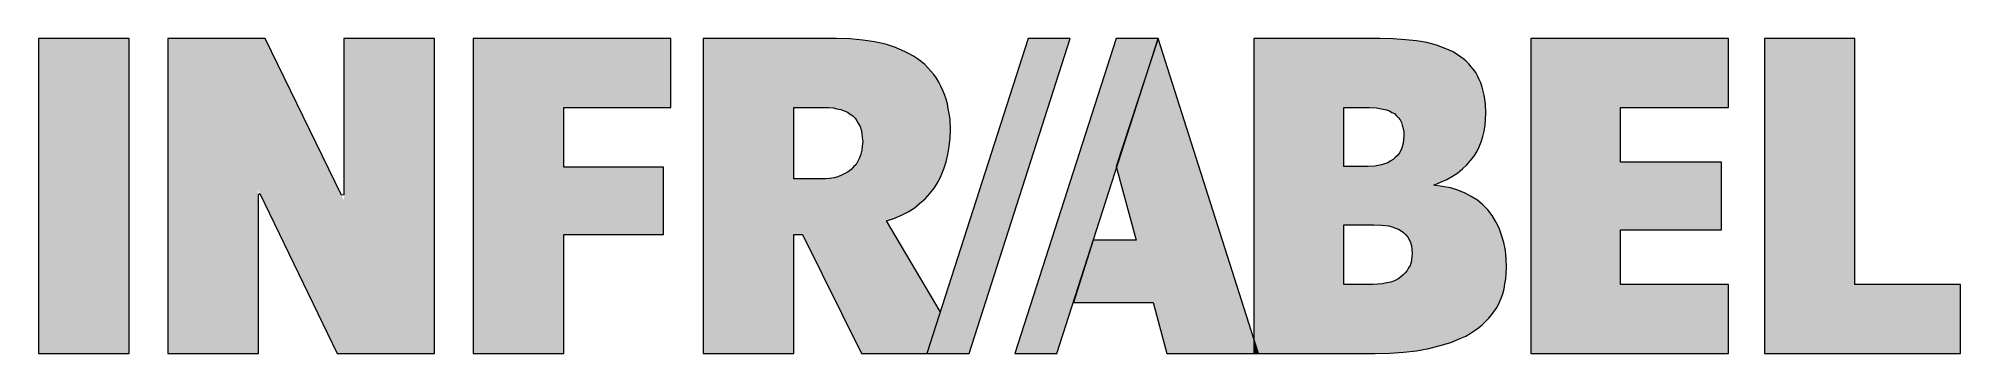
# Model space of a CAD drawing. Header units: millimetres. Extents: x -97 to -77, y 16.4 to 19.6.
import ezdxf

# ---------------------------------------------------------------- set-up
doc = ezdxf.new("R2010")
doc.units = ezdxf.units.MM

msp = doc.modelspace()

# ---------------------------------------------------------------- hatches: boundary and pattern name
at = {"true_color": 0x00bcf0}
for points in [[(-96.016, 19.632), (-96.955, 19.632), (-96.955, 16.368), (-96.016, 16.368)], [(-96.016, 19.632), (-96.955, 19.632), (-96.955, 16.368), (-96.016, 16.368)], [(-96.016, 19.632), (-96.955, 19.632), (-96.955, 16.368), (-96.016, 16.368)], [(-96.016, 19.632), (-96.955, 19.632), (-96.955, 16.368), (-96.016, 16.368)], [(-96.016, 19.632), (-96.955, 19.632), (-96.955, 16.368), (-96.016, 16.368)], [(-96.016, 19.632), (-96.955, 19.632), (-96.955, 16.368), (-96.016, 16.368)], [(-96.016, 19.632), (-96.955, 19.632), (-96.955, 16.368), (-96.016, 16.368)], [(-96.016, 19.632), (-96.955, 19.632), (-96.955, 16.368), (-96.016, 16.368)], [(-96.016, 19.632), (-96.955, 19.632), (-96.955, 16.368), (-96.016, 16.368)], [(-96.016, 19.632), (-96.955, 19.632), (-96.955, 16.368), (-96.016, 16.368)], [(-96.016, 19.632), (-96.955, 19.632), (-96.955, 16.368), (-96.016, 16.368)], [(-96.016, 19.632), (-96.955, 19.632), (-96.955, 16.368), (-96.016, 16.368)], [(-96.016, 19.632), (-96.955, 19.632), (-96.955, 16.368), (-96.016, 16.368)], [(-96.016, 19.632), (-96.955, 19.632), (-96.955, 16.368), (-96.016, 16.368)], [(-96.016, 19.632), (-96.955, 19.632), (-96.955, 16.368), (-96.016, 16.368)], [(-96.016, 19.632), (-96.955, 19.632), (-96.955, 16.368), (-96.016, 16.368)], [(-94.608, 19.632), (-95.616, 19.632), (-95.616, 16.368), (-94.677, 16.368), (-94.677, 18.061), (-93.859, 16.368), (-92.851, 16.368), (-92.851, 19.632), (-93.79, 19.632), (-93.79, 17.956)], [(-94.608, 19.632), (-95.616, 19.632), (-95.616, 16.368), (-94.677, 16.368), (-94.677, 18.061), (-93.859, 16.368), (-92.851, 16.368), (-92.851, 19.632), (-93.79, 19.632), (-93.79, 17.956)], [(-94.608, 19.632), (-95.616, 19.632), (-95.616, 16.368), (-94.677, 16.368), (-94.677, 18.061), (-93.859, 16.368), (-92.851, 16.368), (-92.851, 19.632), (-93.79, 19.632), (-93.79, 17.956)], [(-94.608, 19.632), (-95.616, 19.632), (-95.616, 16.368), (-94.677, 16.368), (-94.677, 18.061), (-93.859, 16.368), (-92.851, 16.368), (-92.851, 19.632), (-93.79, 19.632), (-93.79, 17.956)], [(-94.608, 19.632), (-95.616, 19.632), (-95.616, 16.368), (-94.677, 16.368), (-94.677, 18.061), (-93.859, 16.368), (-92.851, 16.368), (-92.851, 19.632), (-93.79, 19.632), (-93.79, 17.956)], [(-94.608, 19.632), (-95.616, 19.632), (-95.616, 16.368), (-94.677, 16.368), (-94.677, 18.061), (-93.859, 16.368), (-92.851, 16.368), (-92.851, 19.632), (-93.79, 19.632), (-93.79, 17.956)], [(-94.608, 19.632), (-95.616, 19.632), (-95.616, 16.368), (-94.677, 16.368), (-94.677, 18.061), (-93.859, 16.368), (-92.851, 16.368), (-92.851, 19.632), (-93.79, 19.632), (-93.79, 17.956)], [(-94.608, 19.632), (-95.616, 19.632), (-95.616, 16.368), (-94.677, 16.368), (-94.677, 18.061), (-93.859, 16.368), (-92.851, 16.368), (-92.851, 19.632), (-93.79, 19.632), (-93.79, 17.956)], [(-94.608, 19.632), (-95.616, 19.632), (-95.616, 16.368), (-94.677, 16.368), (-94.677, 18.061), (-93.859, 16.368), (-92.851, 16.368), (-92.851, 19.632), (-93.79, 19.632), (-93.79, 17.956)], [(-94.608, 19.632), (-95.616, 19.632), (-95.616, 16.368), (-94.677, 16.368), (-94.677, 18.061), (-93.859, 16.368), (-92.851, 16.368), (-92.851, 19.632), (-93.79, 19.632), (-93.79, 17.956)], [(-94.608, 19.632), (-95.616, 19.632), (-95.616, 16.368), (-94.677, 16.368), (-94.677, 18.061), (-93.859, 16.368), (-92.851, 16.368), (-92.851, 19.632), (-93.79, 19.632), (-93.79, 17.956)], [(-94.608, 19.632), (-95.616, 19.632), (-95.616, 16.368), (-94.677, 16.368), (-94.677, 18.061), (-93.859, 16.368), (-92.851, 16.368), (-92.851, 19.632), (-93.79, 19.632), (-93.79, 17.956)], [(-94.608, 19.632), (-95.616, 19.632), (-95.616, 16.368), (-94.677, 16.368), (-94.677, 18.061), (-93.859, 16.368), (-92.851, 16.368), (-92.851, 19.632), (-93.79, 19.632), (-93.79, 17.956)], [(-94.608, 19.632), (-95.616, 19.632), (-95.616, 16.368), (-94.677, 16.368), (-94.677, 18.061), (-93.859, 16.368), (-92.851, 16.368), (-92.851, 19.632), (-93.79, 19.632), (-93.79, 17.956)], [(-94.608, 19.632), (-95.616, 19.632), (-95.616, 16.368), (-94.677, 16.368), (-94.677, 18.061), (-93.859, 16.368), (-92.851, 16.368), (-92.851, 19.632), (-93.79, 19.632), (-93.79, 17.956)], [(-94.608, 19.632), (-95.616, 19.632), (-95.616, 16.368), (-94.677, 16.368), (-94.677, 18.061), (-93.859, 16.368), (-92.851, 16.368), (-92.851, 19.632), (-93.79, 19.632), (-93.79, 17.956)], [(-91.512, 18.917), (-90.406, 18.917), (-90.406, 19.632), (-92.451, 19.632), (-92.451, 16.368), (-91.512, 16.368), (-91.512, 17.6), (-90.479, 17.6), (-90.479, 18.297), (-91.512, 18.297)], [(-91.512, 18.917), (-90.406, 18.917), (-90.406, 19.632), (-92.451, 19.632), (-92.451, 16.368), (-91.512, 16.368), (-91.512, 17.6), (-90.479, 17.6), (-90.479, 18.297), (-91.512, 18.297)], [(-91.512, 18.917), (-90.406, 18.917), (-90.406, 19.632), (-92.451, 19.632), (-92.451, 16.368), (-91.512, 16.368), (-91.512, 17.6), (-90.479, 17.6), (-90.479, 18.297), (-91.512, 18.297)], [(-91.512, 18.917), (-90.406, 18.917), (-90.406, 19.632), (-92.451, 19.632), (-92.451, 16.368), (-91.512, 16.368), (-91.512, 17.6), (-90.479, 17.6), (-90.479, 18.297), (-91.512, 18.297)], [(-91.512, 18.917), (-90.406, 18.917), (-90.406, 19.632), (-92.451, 19.632), (-92.451, 16.368), (-91.512, 16.368), (-91.512, 17.6), (-90.479, 17.6), (-90.479, 18.297), (-91.512, 18.297)], [(-91.512, 18.917), (-90.406, 18.917), (-90.406, 19.632), (-92.451, 19.632), (-92.451, 16.368), (-91.512, 16.368), (-91.512, 17.6), (-90.479, 17.6), (-90.479, 18.297), (-91.512, 18.297)], [(-91.512, 18.917), (-90.406, 18.917), (-90.406, 19.632), (-92.451, 19.632), (-92.451, 16.368), (-91.512, 16.368), (-91.512, 17.6), (-90.479, 17.6), (-90.479, 18.297), (-91.512, 18.297)], [(-91.512, 18.917), (-90.406, 18.917), (-90.406, 19.632), (-92.451, 19.632), (-92.451, 16.368), (-91.512, 16.368), (-91.512, 17.6), (-90.479, 17.6), (-90.479, 18.297), (-91.512, 18.297)], [(-91.512, 18.917), (-90.406, 18.917), (-90.406, 19.632), (-92.451, 19.632), (-92.451, 16.368), (-91.512, 16.368), (-91.512, 17.6), (-90.479, 17.6), (-90.479, 18.297), (-91.512, 18.297)], [(-91.512, 18.917), (-90.406, 18.917), (-90.406, 19.632), (-92.451, 19.632), (-92.451, 16.368), (-91.512, 16.368), (-91.512, 17.6), (-90.479, 17.6), (-90.479, 18.297), (-91.512, 18.297)], [(-91.512, 18.917), (-90.406, 18.917), (-90.406, 19.632), (-92.451, 19.632), (-92.451, 16.368), (-91.512, 16.368), (-91.512, 17.6), (-90.479, 17.6), (-90.479, 18.297), (-91.512, 18.297)], [(-91.512, 18.917), (-90.406, 18.917), (-90.406, 19.632), (-92.451, 19.632), (-92.451, 16.368), (-91.512, 16.368), (-91.512, 17.6), (-90.479, 17.6), (-90.479, 18.297), (-91.512, 18.297)], [(-91.512, 18.917), (-90.406, 18.917), (-90.406, 19.632), (-92.451, 19.632), (-92.451, 16.368), (-91.512, 16.368), (-91.512, 17.6), (-90.479, 17.6), (-90.479, 18.297), (-91.512, 18.297)], [(-91.512, 18.917), (-90.406, 18.917), (-90.406, 19.632), (-92.451, 19.632), (-92.451, 16.368), (-91.512, 16.368), (-91.512, 17.6), (-90.479, 17.6), (-90.479, 18.297), (-91.512, 18.297)], [(-91.512, 18.917), (-90.406, 18.917), (-90.406, 19.632), (-92.451, 19.632), (-92.451, 16.368), (-91.512, 16.368), (-91.512, 17.6), (-90.479, 17.6), (-90.479, 18.297), (-91.512, 18.297)], [(-91.512, 18.917), (-90.406, 18.917), (-90.406, 19.632), (-92.451, 19.632), (-92.451, 16.368), (-91.512, 16.368), (-91.512, 17.6), (-90.479, 17.6), (-90.479, 18.297), (-91.512, 18.297)], [(-85.79, 19.632), (-86.841, 16.368), (-86.406, 16.368), (-86.17, 17.102), (-86.031, 17.544), (-86.027, 17.544), (-85.786, 18.292), (-85.79, 18.306), (-85.355, 19.632)], [(-85.79, 19.632), (-86.841, 16.368), (-86.406, 16.368), (-86.17, 17.102), (-86.031, 17.544), (-86.027, 17.544), (-85.786, 18.292), (-85.79, 18.306), (-85.355, 19.632)], [(-85.79, 19.632), (-86.841, 16.368), (-86.406, 16.368), (-86.17, 17.102), (-86.031, 17.544), (-86.027, 17.544), (-85.786, 18.292), (-85.79, 18.306), (-85.355, 19.632)], [(-85.79, 19.632), (-86.841, 16.368), (-86.406, 16.368), (-86.17, 17.102), (-86.031, 17.544), (-86.027, 17.544), (-85.786, 18.292), (-85.79, 18.306), (-85.355, 19.632)], [(-85.79, 19.632), (-86.841, 16.368), (-86.406, 16.368), (-86.17, 17.102), (-86.031, 17.544), (-86.027, 17.544), (-85.786, 18.292), (-85.79, 18.306), (-85.355, 19.632)], [(-85.79, 19.632), (-86.841, 16.368), (-86.406, 16.368), (-86.17, 17.102), (-86.031, 17.544), (-86.027, 17.544), (-85.786, 18.292), (-85.79, 18.306), (-85.355, 19.632)], [(-85.79, 19.632), (-86.841, 16.368), (-86.406, 16.368), (-86.17, 17.102), (-86.031, 17.544), (-86.027, 17.544), (-85.786, 18.292), (-85.79, 18.306), (-85.355, 19.632)], [(-85.79, 19.632), (-86.841, 16.368), (-86.406, 16.368), (-86.17, 17.102), (-86.031, 17.544), (-86.027, 17.544), (-85.786, 18.292), (-85.79, 18.306), (-85.355, 19.632)], [(-85.79, 19.632), (-86.841, 16.368), (-86.406, 16.368), (-86.17, 17.102), (-86.031, 17.544), (-86.027, 17.544), (-85.786, 18.292), (-85.79, 18.306), (-85.355, 19.632)], [(-85.79, 19.632), (-86.841, 16.368), (-86.406, 16.368), (-86.17, 17.102), (-86.031, 17.544), (-86.027, 17.544), (-85.786, 18.292), (-85.79, 18.306), (-85.355, 19.632)], [(-85.79, 19.632), (-86.841, 16.368), (-86.406, 16.368), (-86.17, 17.102), (-86.031, 17.544), (-86.027, 17.544), (-85.786, 18.292), (-85.79, 18.306), (-85.355, 19.632)], [(-85.79, 19.632), (-86.841, 16.368), (-86.406, 16.368), (-86.17, 17.102), (-86.031, 17.544), (-86.027, 17.544), (-85.786, 18.292), (-85.79, 18.306), (-85.355, 19.632)], [(-85.79, 19.632), (-86.841, 16.368), (-86.406, 16.368), (-86.17, 17.102), (-86.031, 17.544), (-86.027, 17.544), (-85.786, 18.292), (-85.79, 18.306), (-85.355, 19.632)], [(-85.79, 19.632), (-86.841, 16.368), (-86.406, 16.368), (-86.17, 17.102), (-86.031, 17.544), (-86.027, 17.544), (-85.786, 18.292), (-85.79, 18.306), (-85.355, 19.632)], [(-85.79, 19.632), (-86.841, 16.368), (-86.406, 16.368), (-86.17, 17.102), (-86.031, 17.544), (-86.027, 17.544), (-85.786, 18.292), (-85.79, 18.306), (-85.355, 19.632)], [(-85.79, 19.632), (-86.841, 16.368), (-86.406, 16.368), (-86.17, 17.102), (-86.031, 17.544), (-86.027, 17.544), (-85.786, 18.292), (-85.79, 18.306), (-85.355, 19.632)], [(-85.355, 19.632), (-85.786, 18.292), (-85.583, 17.544), (-86.027, 17.544), (-86.17, 17.102), (-86.234, 16.898), (-85.407, 16.898), (-85.265, 16.368), (-84.365, 16.368), (-84.365, 16.517)], [(-85.355, 19.632), (-85.786, 18.292), (-85.583, 17.544), (-86.027, 17.544), (-86.17, 17.102), (-86.234, 16.898), (-85.407, 16.898), (-85.265, 16.368), (-84.365, 16.368), (-84.365, 16.517)], [(-85.355, 19.632), (-85.786, 18.292), (-85.583, 17.544), (-86.027, 17.544), (-86.17, 17.102), (-86.234, 16.898), (-85.407, 16.898), (-85.265, 16.368), (-84.365, 16.368), (-84.365, 16.517)], [(-85.355, 19.632), (-85.786, 18.292), (-85.583, 17.544), (-86.027, 17.544), (-86.17, 17.102), (-86.234, 16.898), (-85.407, 16.898), (-85.265, 16.368), (-84.365, 16.368), (-84.365, 16.517)], [(-85.355, 19.632), (-85.786, 18.292), (-85.583, 17.544), (-86.027, 17.544), (-86.17, 17.102), (-86.234, 16.898), (-85.407, 16.898), (-85.265, 16.368), (-84.365, 16.368), (-84.365, 16.517)], [(-85.355, 19.632), (-85.786, 18.292), (-85.583, 17.544), (-86.027, 17.544), (-86.17, 17.102), (-86.234, 16.898), (-85.407, 16.898), (-85.265, 16.368), (-84.365, 16.368), (-84.365, 16.517)], [(-85.355, 19.632), (-85.786, 18.292), (-85.583, 17.544), (-86.027, 17.544), (-86.17, 17.102), (-86.234, 16.898), (-85.407, 16.898), (-85.265, 16.368), (-84.365, 16.368), (-84.365, 16.517)], [(-85.355, 19.632), (-85.786, 18.292), (-85.583, 17.544), (-86.027, 17.544), (-86.17, 17.102), (-86.234, 16.898), (-85.407, 16.898), (-85.265, 16.368), (-84.365, 16.368), (-84.365, 16.517)], [(-85.355, 19.632), (-85.786, 18.292), (-85.583, 17.544), (-86.027, 17.544), (-86.17, 17.102), (-86.234, 16.898), (-85.407, 16.898), (-85.265, 16.368), (-84.365, 16.368), (-84.365, 16.517)], [(-85.355, 19.632), (-85.786, 18.292), (-85.583, 17.544), (-86.027, 17.544), (-86.17, 17.102), (-86.234, 16.898), (-85.407, 16.898), (-85.265, 16.368), (-84.365, 16.368), (-84.365, 16.517)], [(-85.355, 19.632), (-85.786, 18.292), (-85.583, 17.544), (-86.027, 17.544), (-86.17, 17.102), (-86.234, 16.898), (-85.407, 16.898), (-85.265, 16.368), (-84.365, 16.368), (-84.365, 16.517)], [(-85.355, 19.632), (-85.786, 18.292), (-85.583, 17.544), (-86.027, 17.544), (-86.17, 17.102), (-86.234, 16.898), (-85.407, 16.898), (-85.265, 16.368), (-84.365, 16.368), (-84.365, 16.517)], [(-85.355, 19.632), (-85.786, 18.292), (-85.583, 17.544), (-86.027, 17.544), (-86.17, 17.102), (-86.234, 16.898), (-85.407, 16.898), (-85.265, 16.368), (-84.365, 16.368), (-84.365, 16.517)], [(-85.355, 19.632), (-85.786, 18.292), (-85.583, 17.544), (-86.027, 17.544), (-86.17, 17.102), (-86.234, 16.898), (-85.407, 16.898), (-85.265, 16.368), (-84.365, 16.368), (-84.365, 16.517)], [(-85.355, 19.632), (-85.786, 18.292), (-85.583, 17.544), (-86.027, 17.544), (-86.17, 17.102), (-86.234, 16.898), (-85.407, 16.898), (-85.265, 16.368), (-84.365, 16.368), (-84.365, 16.517)], [(-85.355, 19.632), (-85.786, 18.292), (-85.583, 17.544), (-86.027, 17.544), (-86.17, 17.102), (-86.234, 16.898), (-85.407, 16.898), (-85.265, 16.368), (-84.365, 16.368), (-84.365, 16.517)], [(-81.497, 19.632), (-81.497, 16.368), (-79.448, 16.368), (-79.448, 17.083), (-80.567, 17.083), (-80.567, 17.651), (-79.521, 17.651), (-79.521, 18.349), (-80.567, 18.349), (-80.567, 18.917), (-79.448, 18.917), (-79.448, 19.632)], [(-81.497, 19.632), (-81.497, 16.368), (-79.448, 16.368), (-79.448, 17.083), (-80.567, 17.083), (-80.567, 17.651), (-79.521, 17.651), (-79.521, 18.349), (-80.567, 18.349), (-80.567, 18.917), (-79.448, 18.917), (-79.448, 19.632)], [(-81.497, 19.632), (-81.497, 16.368), (-79.448, 16.368), (-79.448, 17.083), (-80.567, 17.083), (-80.567, 17.651), (-79.521, 17.651), (-79.521, 18.349), (-80.567, 18.349), (-80.567, 18.917), (-79.448, 18.917), (-79.448, 19.632)], [(-81.497, 19.632), (-81.497, 16.368), (-79.448, 16.368), (-79.448, 17.083), (-80.567, 17.083), (-80.567, 17.651), (-79.521, 17.651), (-79.521, 18.349), (-80.567, 18.349), (-80.567, 18.917), (-79.448, 18.917), (-79.448, 19.632)], [(-81.497, 19.632), (-81.497, 16.368), (-79.448, 16.368), (-79.448, 17.083), (-80.567, 17.083), (-80.567, 17.651), (-79.521, 17.651), (-79.521, 18.349), (-80.567, 18.349), (-80.567, 18.917), (-79.448, 18.917), (-79.448, 19.632)], [(-81.497, 19.632), (-81.497, 16.368), (-79.448, 16.368), (-79.448, 17.083), (-80.567, 17.083), (-80.567, 17.651), (-79.521, 17.651), (-79.521, 18.349), (-80.567, 18.349), (-80.567, 18.917), (-79.448, 18.917), (-79.448, 19.632)], [(-81.497, 19.632), (-81.497, 16.368), (-79.448, 16.368), (-79.448, 17.083), (-80.567, 17.083), (-80.567, 17.651), (-79.521, 17.651), (-79.521, 18.349), (-80.567, 18.349), (-80.567, 18.917), (-79.448, 18.917), (-79.448, 19.632)], [(-81.497, 19.632), (-81.497, 16.368), (-79.448, 16.368), (-79.448, 17.083), (-80.567, 17.083), (-80.567, 17.651), (-79.521, 17.651), (-79.521, 18.349), (-80.567, 18.349), (-80.567, 18.917), (-79.448, 18.917), (-79.448, 19.632)], [(-81.497, 19.632), (-81.497, 16.368), (-79.448, 16.368), (-79.448, 17.083), (-80.567, 17.083), (-80.567, 17.651), (-79.521, 17.651), (-79.521, 18.349), (-80.567, 18.349), (-80.567, 18.917), (-79.448, 18.917), (-79.448, 19.632)], [(-81.497, 19.632), (-81.497, 16.368), (-79.448, 16.368), (-79.448, 17.083), (-80.567, 17.083), (-80.567, 17.651), (-79.521, 17.651), (-79.521, 18.349), (-80.567, 18.349), (-80.567, 18.917), (-79.448, 18.917), (-79.448, 19.632)], [(-81.497, 19.632), (-81.497, 16.368), (-79.448, 16.368), (-79.448, 17.083), (-80.567, 17.083), (-80.567, 17.651), (-79.521, 17.651), (-79.521, 18.349), (-80.567, 18.349), (-80.567, 18.917), (-79.448, 18.917), (-79.448, 19.632)], [(-81.497, 19.632), (-81.497, 16.368), (-79.448, 16.368), (-79.448, 17.083), (-80.567, 17.083), (-80.567, 17.651), (-79.521, 17.651), (-79.521, 18.349), (-80.567, 18.349), (-80.567, 18.917), (-79.448, 18.917), (-79.448, 19.632)], [(-81.497, 19.632), (-81.497, 16.368), (-79.448, 16.368), (-79.448, 17.083), (-80.567, 17.083), (-80.567, 17.651), (-79.521, 17.651), (-79.521, 18.349), (-80.567, 18.349), (-80.567, 18.917), (-79.448, 18.917), (-79.448, 19.632)], [(-81.497, 19.632), (-81.497, 16.368), (-79.448, 16.368), (-79.448, 17.083), (-80.567, 17.083), (-80.567, 17.651), (-79.521, 17.651), (-79.521, 18.349), (-80.567, 18.349), (-80.567, 18.917), (-79.448, 18.917), (-79.448, 19.632)], [(-81.497, 19.632), (-81.497, 16.368), (-79.448, 16.368), (-79.448, 17.083), (-80.567, 17.083), (-80.567, 17.651), (-79.521, 17.651), (-79.521, 18.349), (-80.567, 18.349), (-80.567, 18.917), (-79.448, 18.917), (-79.448, 19.632)], [(-81.497, 19.632), (-81.497, 16.368), (-79.448, 16.368), (-79.448, 17.083), (-80.567, 17.083), (-80.567, 17.651), (-79.521, 17.651), (-79.521, 18.349), (-80.567, 18.349), (-80.567, 18.917), (-79.448, 18.917), (-79.448, 19.632)], [(-79.077, 19.632), (-79.077, 16.368), (-77.045, 16.368), (-77.045, 17.083), (-78.139, 17.083), (-78.139, 19.632)], [(-79.077, 19.632), (-79.077, 16.368), (-77.045, 16.368), (-77.045, 17.083), (-78.139, 17.083), (-78.139, 19.632)], [(-79.077, 19.632), (-79.077, 16.368), (-77.045, 16.368), (-77.045, 17.083), (-78.139, 17.083), (-78.139, 19.632)], [(-79.077, 19.632), (-79.077, 16.368), (-77.045, 16.368), (-77.045, 17.083), (-78.139, 17.083), (-78.139, 19.632)], [(-79.077, 19.632), (-79.077, 16.368), (-77.045, 16.368), (-77.045, 17.083), (-78.139, 17.083), (-78.139, 19.632)], [(-79.077, 19.632), (-79.077, 16.368), (-77.045, 16.368), (-77.045, 17.083), (-78.139, 17.083), (-78.139, 19.632)], [(-79.077, 19.632), (-79.077, 16.368), (-77.045, 16.368), (-77.045, 17.083), (-78.139, 17.083), (-78.139, 19.632)], [(-79.077, 19.632), (-79.077, 16.368), (-77.045, 16.368), (-77.045, 17.083), (-78.139, 17.083), (-78.139, 19.632)], [(-79.077, 19.632), (-79.077, 16.368), (-77.045, 16.368), (-77.045, 17.083), (-78.139, 17.083), (-78.139, 19.632)], [(-79.077, 19.632), (-79.077, 16.368), (-77.045, 16.368), (-77.045, 17.083), (-78.139, 17.083), (-78.139, 19.632)], [(-79.077, 19.632), (-79.077, 16.368), (-77.045, 16.368), (-77.045, 17.083), (-78.139, 17.083), (-78.139, 19.632)], [(-79.077, 19.632), (-79.077, 16.368), (-77.045, 16.368), (-77.045, 17.083), (-78.139, 17.083), (-78.139, 19.632)], [(-79.077, 19.632), (-79.077, 16.368), (-77.045, 16.368), (-77.045, 17.083), (-78.139, 17.083), (-78.139, 19.632)], [(-79.077, 19.632), (-79.077, 16.368), (-77.045, 16.368), (-77.045, 17.083), (-78.139, 17.083), (-78.139, 19.632)], [(-79.077, 19.632), (-79.077, 16.368), (-77.045, 16.368), (-77.045, 17.083), (-78.139, 17.083), (-78.139, 19.632)], [(-79.077, 19.632), (-79.077, 16.368), (-77.045, 16.368), (-77.045, 17.083), (-78.139, 17.083), (-78.139, 19.632)], [(-84.365, 16.517), (-84.365, 16.368), (-84.318, 16.368)], [(-84.365, 16.517), (-84.365, 16.368), (-84.318, 16.368)], [(-84.365, 16.517), (-84.365, 16.368), (-84.318, 16.368)], [(-84.365, 16.517), (-84.365, 16.368), (-84.318, 16.368)], [(-84.365, 16.517), (-84.365, 16.368), (-84.318, 16.368)], [(-84.365, 16.517), (-84.365, 16.368), (-84.318, 16.368)], [(-84.365, 16.517), (-84.365, 16.368), (-84.318, 16.368)], [(-84.365, 16.517), (-84.365, 16.368), (-84.318, 16.368)], [(-84.365, 16.517), (-84.365, 16.368), (-84.318, 16.368)], [(-84.365, 16.517), (-84.365, 16.368), (-84.318, 16.368)], [(-84.365, 16.517), (-84.365, 16.368), (-84.318, 16.368)], [(-84.365, 16.517), (-84.365, 16.368), (-84.318, 16.368)], [(-84.365, 16.517), (-84.365, 16.368), (-84.318, 16.368)], [(-84.365, 16.517), (-84.365, 16.368), (-84.318, 16.368)], [(-84.365, 16.517), (-84.365, 16.368), (-84.318, 16.368)], [(-84.365, 16.517), (-84.365, 16.368), (-84.318, 16.368)]]:
    msp.add_hatch(color=140, dxfattribs=at).paths.add_polyline_path(points)
h = msp.add_hatch(color=140, dxfattribs=at)
h.paths.add_polyline_path([(-90.07, 19.632), (-90.07, 16.368), (-89.131, 16.368), (-89.131, 17.6), (-89.041, 17.6), (-88.43, 16.368), (-87.754, 16.368), (-87.613, 16.805), (-88.171, 17.742), (-88.094, 17.767), (-88.016, 17.802), (-87.947, 17.836), (-87.883, 17.875), (-87.827, 17.922), (-87.771, 17.97), (-87.723, 18.026), (-87.676, 18.082), (-87.637, 18.146), (-87.603, 18.211), (-87.577, 18.28), (-87.551, 18.353), (-87.534, 18.431), (-87.521, 18.512), (-87.512, 18.598), (-87.508, 18.685), (-87.512, 18.797), (-87.521, 18.853), (-87.53, 18.904), (-87.538, 18.956), (-87.551, 19.003), (-87.568, 19.051), (-87.586, 19.094), (-87.607, 19.137), (-87.629, 19.18), (-87.654, 19.219), (-87.68, 19.257), (-87.71, 19.292), (-87.741, 19.326), (-87.775, 19.361), (-87.809, 19.391), (-87.848, 19.421), (-87.891, 19.447), (-87.934, 19.473), (-87.977, 19.494), (-88.076, 19.537), (-88.18, 19.572), (-88.296, 19.597), (-88.417, 19.615), (-88.546, 19.628), (-88.688, 19.632)])
h.paths.add_polyline_path([(-89.131, 18.917), (-88.817, 18.917), (-88.742, 18.917), (-88.684, 18.904), (-88.645, 18.896), (-88.61, 18.883), (-88.548, 18.859), (-88.488, 18.799), (-88.46, 18.749), (-88.441, 18.716), (-88.424, 18.642), (-88.416, 18.562), (-88.425, 18.474), (-88.438, 18.435), (-88.451, 18.396), (-88.468, 18.362), (-88.485, 18.327), (-88.511, 18.301), (-88.559, 18.254), (-88.602, 18.233), (-88.673, 18.197), (-88.785, 18.177), (-88.851, 18.177), (-89.131, 18.177)], flags=16)
h = msp.add_hatch(color=140, dxfattribs=at)
h.paths.add_polyline_path([(-90.07, 19.632), (-90.07, 16.368), (-89.131, 16.368), (-89.131, 17.6), (-89.041, 17.6), (-88.43, 16.368), (-87.754, 16.368), (-87.613, 16.805), (-88.171, 17.742), (-88.094, 17.767), (-88.016, 17.802), (-87.947, 17.836), (-87.883, 17.875), (-87.827, 17.922), (-87.771, 17.97), (-87.723, 18.026), (-87.676, 18.082), (-87.637, 18.146), (-87.603, 18.211), (-87.577, 18.28), (-87.551, 18.353), (-87.534, 18.431), (-87.521, 18.512), (-87.512, 18.598), (-87.508, 18.685), (-87.512, 18.797), (-87.521, 18.853), (-87.53, 18.904), (-87.538, 18.956), (-87.551, 19.003), (-87.568, 19.051), (-87.586, 19.094), (-87.607, 19.137), (-87.629, 19.18), (-87.654, 19.219), (-87.68, 19.257), (-87.71, 19.292), (-87.741, 19.326), (-87.775, 19.361), (-87.809, 19.391), (-87.848, 19.421), (-87.891, 19.447), (-87.934, 19.473), (-87.977, 19.494), (-88.076, 19.537), (-88.18, 19.572), (-88.296, 19.597), (-88.417, 19.615), (-88.546, 19.628), (-88.688, 19.632)])
h.paths.add_polyline_path([(-89.131, 18.917), (-88.817, 18.917), (-88.742, 18.917), (-88.684, 18.904), (-88.645, 18.896), (-88.61, 18.883), (-88.548, 18.859), (-88.488, 18.799), (-88.46, 18.749), (-88.441, 18.716), (-88.424, 18.642), (-88.416, 18.562), (-88.425, 18.474), (-88.438, 18.435), (-88.451, 18.396), (-88.468, 18.362), (-88.485, 18.327), (-88.511, 18.301), (-88.559, 18.254), (-88.602, 18.233), (-88.673, 18.197), (-88.785, 18.177), (-88.851, 18.177), (-89.131, 18.177)], flags=16)
h = msp.add_hatch(color=140, dxfattribs=at)
h.paths.add_polyline_path([(-90.07, 19.632), (-90.07, 16.368), (-89.131, 16.368), (-89.131, 17.6), (-89.041, 17.6), (-88.43, 16.368), (-87.754, 16.368), (-87.613, 16.805), (-88.171, 17.742), (-88.094, 17.767), (-88.016, 17.802), (-87.947, 17.836), (-87.883, 17.875), (-87.827, 17.922), (-87.771, 17.97), (-87.723, 18.026), (-87.676, 18.082), (-87.637, 18.146), (-87.603, 18.211), (-87.577, 18.28), (-87.551, 18.353), (-87.534, 18.431), (-87.521, 18.512), (-87.512, 18.598), (-87.508, 18.685), (-87.512, 18.797), (-87.521, 18.853), (-87.53, 18.904), (-87.538, 18.956), (-87.551, 19.003), (-87.568, 19.051), (-87.586, 19.094), (-87.607, 19.137), (-87.629, 19.18), (-87.654, 19.219), (-87.68, 19.257), (-87.71, 19.292), (-87.741, 19.326), (-87.775, 19.361), (-87.809, 19.391), (-87.848, 19.421), (-87.891, 19.447), (-87.934, 19.473), (-87.977, 19.494), (-88.076, 19.537), (-88.18, 19.572), (-88.296, 19.597), (-88.417, 19.615), (-88.546, 19.628), (-88.688, 19.632)])
h.paths.add_polyline_path([(-89.131, 18.917), (-88.817, 18.917), (-88.742, 18.917), (-88.684, 18.904), (-88.645, 18.896), (-88.61, 18.883), (-88.548, 18.859), (-88.488, 18.799), (-88.46, 18.749), (-88.441, 18.716), (-88.424, 18.642), (-88.416, 18.562), (-88.425, 18.474), (-88.438, 18.435), (-88.451, 18.396), (-88.468, 18.362), (-88.485, 18.327), (-88.511, 18.301), (-88.559, 18.254), (-88.602, 18.233), (-88.673, 18.197), (-88.785, 18.177), (-88.851, 18.177), (-89.131, 18.177)], flags=16)
h = msp.add_hatch(color=140, dxfattribs=at)
h.paths.add_polyline_path([(-90.07, 19.632), (-90.07, 16.368), (-89.131, 16.368), (-89.131, 17.6), (-89.041, 17.6), (-88.43, 16.368), (-87.754, 16.368), (-87.613, 16.805), (-88.171, 17.742), (-88.094, 17.767), (-88.016, 17.802), (-87.947, 17.836), (-87.883, 17.875), (-87.827, 17.922), (-87.771, 17.97), (-87.723, 18.026), (-87.676, 18.082), (-87.637, 18.146), (-87.603, 18.211), (-87.577, 18.28), (-87.551, 18.353), (-87.534, 18.431), (-87.521, 18.512), (-87.512, 18.598), (-87.508, 18.685), (-87.512, 18.797), (-87.521, 18.853), (-87.53, 18.904), (-87.538, 18.956), (-87.551, 19.003), (-87.568, 19.051), (-87.586, 19.094), (-87.607, 19.137), (-87.629, 19.18), (-87.654, 19.219), (-87.68, 19.257), (-87.71, 19.292), (-87.741, 19.326), (-87.775, 19.361), (-87.809, 19.391), (-87.848, 19.421), (-87.891, 19.447), (-87.934, 19.473), (-87.977, 19.494), (-88.076, 19.537), (-88.18, 19.572), (-88.296, 19.597), (-88.417, 19.615), (-88.546, 19.628), (-88.688, 19.632)])
h.paths.add_polyline_path([(-89.131, 18.917), (-88.817, 18.917), (-88.742, 18.917), (-88.684, 18.904), (-88.645, 18.896), (-88.61, 18.883), (-88.548, 18.859), (-88.488, 18.799), (-88.46, 18.749), (-88.441, 18.716), (-88.424, 18.642), (-88.416, 18.562), (-88.425, 18.474), (-88.438, 18.435), (-88.451, 18.396), (-88.468, 18.362), (-88.485, 18.327), (-88.511, 18.301), (-88.559, 18.254), (-88.602, 18.233), (-88.673, 18.197), (-88.785, 18.177), (-88.851, 18.177), (-89.131, 18.177)], flags=16)
h = msp.add_hatch(color=140, dxfattribs=at)
h.paths.add_polyline_path([(-90.07, 19.632), (-90.07, 16.368), (-89.131, 16.368), (-89.131, 17.6), (-89.041, 17.6), (-88.43, 16.368), (-87.754, 16.368), (-87.613, 16.805), (-88.171, 17.742), (-88.094, 17.767), (-88.016, 17.802), (-87.947, 17.836), (-87.883, 17.875), (-87.827, 17.922), (-87.771, 17.97), (-87.723, 18.026), (-87.676, 18.082), (-87.637, 18.146), (-87.603, 18.211), (-87.577, 18.28), (-87.551, 18.353), (-87.534, 18.431), (-87.521, 18.512), (-87.512, 18.598), (-87.508, 18.685), (-87.512, 18.797), (-87.521, 18.853), (-87.53, 18.904), (-87.538, 18.956), (-87.551, 19.003), (-87.568, 19.051), (-87.586, 19.094), (-87.607, 19.137), (-87.629, 19.18), (-87.654, 19.219), (-87.68, 19.257), (-87.71, 19.292), (-87.741, 19.326), (-87.775, 19.361), (-87.809, 19.391), (-87.848, 19.421), (-87.891, 19.447), (-87.934, 19.473), (-87.977, 19.494), (-88.076, 19.537), (-88.18, 19.572), (-88.296, 19.597), (-88.417, 19.615), (-88.546, 19.628), (-88.688, 19.632)])
h.paths.add_polyline_path([(-89.131, 18.917), (-88.817, 18.917), (-88.742, 18.917), (-88.684, 18.904), (-88.645, 18.896), (-88.61, 18.883), (-88.548, 18.859), (-88.488, 18.799), (-88.46, 18.749), (-88.441, 18.716), (-88.424, 18.642), (-88.416, 18.562), (-88.425, 18.474), (-88.438, 18.435), (-88.451, 18.396), (-88.468, 18.362), (-88.485, 18.327), (-88.511, 18.301), (-88.559, 18.254), (-88.602, 18.233), (-88.673, 18.197), (-88.785, 18.177), (-88.851, 18.177), (-89.131, 18.177)], flags=16)
h = msp.add_hatch(color=140, dxfattribs=at)
h.paths.add_polyline_path([(-90.07, 19.632), (-90.07, 16.368), (-89.131, 16.368), (-89.131, 17.6), (-89.041, 17.6), (-88.43, 16.368), (-87.754, 16.368), (-87.613, 16.805), (-88.171, 17.742), (-88.094, 17.767), (-88.016, 17.802), (-87.947, 17.836), (-87.883, 17.875), (-87.827, 17.922), (-87.771, 17.97), (-87.723, 18.026), (-87.676, 18.082), (-87.637, 18.146), (-87.603, 18.211), (-87.577, 18.28), (-87.551, 18.353), (-87.534, 18.431), (-87.521, 18.512), (-87.512, 18.598), (-87.508, 18.685), (-87.512, 18.797), (-87.521, 18.853), (-87.53, 18.904), (-87.538, 18.956), (-87.551, 19.003), (-87.568, 19.051), (-87.586, 19.094), (-87.607, 19.137), (-87.629, 19.18), (-87.654, 19.219), (-87.68, 19.257), (-87.71, 19.292), (-87.741, 19.326), (-87.775, 19.361), (-87.809, 19.391), (-87.848, 19.421), (-87.891, 19.447), (-87.934, 19.473), (-87.977, 19.494), (-88.076, 19.537), (-88.18, 19.572), (-88.296, 19.597), (-88.417, 19.615), (-88.546, 19.628), (-88.688, 19.632)])
h.paths.add_polyline_path([(-89.131, 18.917), (-88.817, 18.917), (-88.742, 18.917), (-88.684, 18.904), (-88.645, 18.896), (-88.61, 18.883), (-88.548, 18.859), (-88.488, 18.799), (-88.46, 18.749), (-88.441, 18.716), (-88.424, 18.642), (-88.416, 18.562), (-88.425, 18.474), (-88.438, 18.435), (-88.451, 18.396), (-88.468, 18.362), (-88.485, 18.327), (-88.511, 18.301), (-88.559, 18.254), (-88.602, 18.233), (-88.673, 18.197), (-88.785, 18.177), (-88.851, 18.177), (-89.131, 18.177)], flags=16)
h = msp.add_hatch(color=140, dxfattribs=at)
h.paths.add_polyline_path([(-90.07, 19.632), (-90.07, 16.368), (-89.131, 16.368), (-89.131, 17.6), (-89.041, 17.6), (-88.43, 16.368), (-87.754, 16.368), (-87.613, 16.805), (-88.171, 17.742), (-88.094, 17.767), (-88.016, 17.802), (-87.947, 17.836), (-87.883, 17.875), (-87.827, 17.922), (-87.771, 17.97), (-87.723, 18.026), (-87.676, 18.082), (-87.637, 18.146), (-87.603, 18.211), (-87.577, 18.28), (-87.551, 18.353), (-87.534, 18.431), (-87.521, 18.512), (-87.512, 18.598), (-87.508, 18.685), (-87.512, 18.797), (-87.521, 18.853), (-87.53, 18.904), (-87.538, 18.956), (-87.551, 19.003), (-87.568, 19.051), (-87.586, 19.094), (-87.607, 19.137), (-87.629, 19.18), (-87.654, 19.219), (-87.68, 19.257), (-87.71, 19.292), (-87.741, 19.326), (-87.775, 19.361), (-87.809, 19.391), (-87.848, 19.421), (-87.891, 19.447), (-87.934, 19.473), (-87.977, 19.494), (-88.076, 19.537), (-88.18, 19.572), (-88.296, 19.597), (-88.417, 19.615), (-88.546, 19.628), (-88.688, 19.632)])
h.paths.add_polyline_path([(-89.131, 18.917), (-88.817, 18.917), (-88.742, 18.917), (-88.684, 18.904), (-88.645, 18.896), (-88.61, 18.883), (-88.548, 18.859), (-88.488, 18.799), (-88.46, 18.749), (-88.441, 18.716), (-88.424, 18.642), (-88.416, 18.562), (-88.425, 18.474), (-88.438, 18.435), (-88.451, 18.396), (-88.468, 18.362), (-88.485, 18.327), (-88.511, 18.301), (-88.559, 18.254), (-88.602, 18.233), (-88.673, 18.197), (-88.785, 18.177), (-88.851, 18.177), (-89.131, 18.177)], flags=16)
h = msp.add_hatch(color=140, dxfattribs=at)
h.paths.add_polyline_path([(-90.07, 19.632), (-90.07, 16.368), (-89.131, 16.368), (-89.131, 17.6), (-89.041, 17.6), (-88.43, 16.368), (-87.754, 16.368), (-87.613, 16.805), (-88.171, 17.742), (-88.094, 17.767), (-88.016, 17.802), (-87.947, 17.836), (-87.883, 17.875), (-87.827, 17.922), (-87.771, 17.97), (-87.723, 18.026), (-87.676, 18.082), (-87.637, 18.146), (-87.603, 18.211), (-87.577, 18.28), (-87.551, 18.353), (-87.534, 18.431), (-87.521, 18.512), (-87.512, 18.598), (-87.508, 18.685), (-87.512, 18.797), (-87.521, 18.853), (-87.53, 18.904), (-87.538, 18.956), (-87.551, 19.003), (-87.568, 19.051), (-87.586, 19.094), (-87.607, 19.137), (-87.629, 19.18), (-87.654, 19.219), (-87.68, 19.257), (-87.71, 19.292), (-87.741, 19.326), (-87.775, 19.361), (-87.809, 19.391), (-87.848, 19.421), (-87.891, 19.447), (-87.934, 19.473), (-87.977, 19.494), (-88.076, 19.537), (-88.18, 19.572), (-88.296, 19.597), (-88.417, 19.615), (-88.546, 19.628), (-88.688, 19.632)])
h.paths.add_polyline_path([(-89.131, 18.917), (-88.817, 18.917), (-88.742, 18.917), (-88.684, 18.904), (-88.645, 18.896), (-88.61, 18.883), (-88.548, 18.859), (-88.488, 18.799), (-88.46, 18.749), (-88.441, 18.716), (-88.424, 18.642), (-88.416, 18.562), (-88.425, 18.474), (-88.438, 18.435), (-88.451, 18.396), (-88.468, 18.362), (-88.485, 18.327), (-88.511, 18.301), (-88.559, 18.254), (-88.602, 18.233), (-88.673, 18.197), (-88.785, 18.177), (-88.851, 18.177), (-89.131, 18.177)], flags=16)
h = msp.add_hatch(color=140, dxfattribs=at)
h.paths.add_polyline_path([(-90.07, 19.632), (-90.07, 16.368), (-89.131, 16.368), (-89.131, 17.6), (-89.041, 17.6), (-88.43, 16.368), (-87.754, 16.368), (-87.613, 16.805), (-88.171, 17.742), (-88.094, 17.767), (-88.016, 17.802), (-87.947, 17.836), (-87.883, 17.875), (-87.827, 17.922), (-87.771, 17.97), (-87.723, 18.026), (-87.676, 18.082), (-87.637, 18.146), (-87.603, 18.211), (-87.577, 18.28), (-87.551, 18.353), (-87.534, 18.431), (-87.521, 18.512), (-87.512, 18.598), (-87.508, 18.685), (-87.512, 18.797), (-87.521, 18.853), (-87.53, 18.904), (-87.538, 18.956), (-87.551, 19.003), (-87.568, 19.051), (-87.586, 19.094), (-87.607, 19.137), (-87.629, 19.18), (-87.654, 19.219), (-87.68, 19.257), (-87.71, 19.292), (-87.741, 19.326), (-87.775, 19.361), (-87.809, 19.391), (-87.848, 19.421), (-87.891, 19.447), (-87.934, 19.473), (-87.977, 19.494), (-88.076, 19.537), (-88.18, 19.572), (-88.296, 19.597), (-88.417, 19.615), (-88.546, 19.628), (-88.688, 19.632)])
h.paths.add_polyline_path([(-89.131, 18.917), (-88.817, 18.917), (-88.742, 18.917), (-88.684, 18.904), (-88.645, 18.896), (-88.61, 18.883), (-88.548, 18.859), (-88.488, 18.799), (-88.46, 18.749), (-88.441, 18.716), (-88.424, 18.642), (-88.416, 18.562), (-88.425, 18.474), (-88.438, 18.435), (-88.451, 18.396), (-88.468, 18.362), (-88.485, 18.327), (-88.511, 18.301), (-88.559, 18.254), (-88.602, 18.233), (-88.673, 18.197), (-88.785, 18.177), (-88.851, 18.177), (-89.131, 18.177)], flags=16)
h = msp.add_hatch(color=140, dxfattribs=at)
h.paths.add_polyline_path([(-90.07, 19.632), (-90.07, 16.368), (-89.131, 16.368), (-89.131, 17.6), (-89.041, 17.6), (-88.43, 16.368), (-87.754, 16.368), (-87.613, 16.805), (-88.171, 17.742), (-88.094, 17.767), (-88.016, 17.802), (-87.947, 17.836), (-87.883, 17.875), (-87.827, 17.922), (-87.771, 17.97), (-87.723, 18.026), (-87.676, 18.082), (-87.637, 18.146), (-87.603, 18.211), (-87.577, 18.28), (-87.551, 18.353), (-87.534, 18.431), (-87.521, 18.512), (-87.512, 18.598), (-87.508, 18.685), (-87.512, 18.797), (-87.521, 18.853), (-87.53, 18.904), (-87.538, 18.956), (-87.551, 19.003), (-87.568, 19.051), (-87.586, 19.094), (-87.607, 19.137), (-87.629, 19.18), (-87.654, 19.219), (-87.68, 19.257), (-87.71, 19.292), (-87.741, 19.326), (-87.775, 19.361), (-87.809, 19.391), (-87.848, 19.421), (-87.891, 19.447), (-87.934, 19.473), (-87.977, 19.494), (-88.076, 19.537), (-88.18, 19.572), (-88.296, 19.597), (-88.417, 19.615), (-88.546, 19.628), (-88.688, 19.632)])
h.paths.add_polyline_path([(-89.131, 18.917), (-88.817, 18.917), (-88.742, 18.917), (-88.684, 18.904), (-88.645, 18.896), (-88.61, 18.883), (-88.548, 18.859), (-88.488, 18.799), (-88.46, 18.749), (-88.441, 18.716), (-88.424, 18.642), (-88.416, 18.562), (-88.425, 18.474), (-88.438, 18.435), (-88.451, 18.396), (-88.468, 18.362), (-88.485, 18.327), (-88.511, 18.301), (-88.559, 18.254), (-88.602, 18.233), (-88.673, 18.197), (-88.785, 18.177), (-88.851, 18.177), (-89.131, 18.177)], flags=16)
h = msp.add_hatch(color=140, dxfattribs=at)
h.paths.add_polyline_path([(-90.07, 19.632), (-90.07, 16.368), (-89.131, 16.368), (-89.131, 17.6), (-89.041, 17.6), (-88.43, 16.368), (-87.754, 16.368), (-87.613, 16.805), (-88.171, 17.742), (-88.094, 17.767), (-88.016, 17.802), (-87.947, 17.836), (-87.883, 17.875), (-87.827, 17.922), (-87.771, 17.97), (-87.723, 18.026), (-87.676, 18.082), (-87.637, 18.146), (-87.603, 18.211), (-87.577, 18.28), (-87.551, 18.353), (-87.534, 18.431), (-87.521, 18.512), (-87.512, 18.598), (-87.508, 18.685), (-87.512, 18.797), (-87.521, 18.853), (-87.53, 18.904), (-87.538, 18.956), (-87.551, 19.003), (-87.568, 19.051), (-87.586, 19.094), (-87.607, 19.137), (-87.629, 19.18), (-87.654, 19.219), (-87.68, 19.257), (-87.71, 19.292), (-87.741, 19.326), (-87.775, 19.361), (-87.809, 19.391), (-87.848, 19.421), (-87.891, 19.447), (-87.934, 19.473), (-87.977, 19.494), (-88.076, 19.537), (-88.18, 19.572), (-88.296, 19.597), (-88.417, 19.615), (-88.546, 19.628), (-88.688, 19.632)])
h.paths.add_polyline_path([(-89.131, 18.917), (-88.817, 18.917), (-88.742, 18.917), (-88.684, 18.904), (-88.645, 18.896), (-88.61, 18.883), (-88.548, 18.859), (-88.488, 18.799), (-88.46, 18.749), (-88.441, 18.716), (-88.424, 18.642), (-88.416, 18.562), (-88.425, 18.474), (-88.438, 18.435), (-88.451, 18.396), (-88.468, 18.362), (-88.485, 18.327), (-88.511, 18.301), (-88.559, 18.254), (-88.602, 18.233), (-88.673, 18.197), (-88.785, 18.177), (-88.851, 18.177), (-89.131, 18.177)], flags=16)
h = msp.add_hatch(color=140, dxfattribs=at)
h.paths.add_polyline_path([(-90.07, 19.632), (-90.07, 16.368), (-89.131, 16.368), (-89.131, 17.6), (-89.041, 17.6), (-88.43, 16.368), (-87.754, 16.368), (-87.613, 16.805), (-88.171, 17.742), (-88.094, 17.767), (-88.016, 17.802), (-87.947, 17.836), (-87.883, 17.875), (-87.827, 17.922), (-87.771, 17.97), (-87.723, 18.026), (-87.676, 18.082), (-87.637, 18.146), (-87.603, 18.211), (-87.577, 18.28), (-87.551, 18.353), (-87.534, 18.431), (-87.521, 18.512), (-87.512, 18.598), (-87.508, 18.685), (-87.512, 18.797), (-87.521, 18.853), (-87.53, 18.904), (-87.538, 18.956), (-87.551, 19.003), (-87.568, 19.051), (-87.586, 19.094), (-87.607, 19.137), (-87.629, 19.18), (-87.654, 19.219), (-87.68, 19.257), (-87.71, 19.292), (-87.741, 19.326), (-87.775, 19.361), (-87.809, 19.391), (-87.848, 19.421), (-87.891, 19.447), (-87.934, 19.473), (-87.977, 19.494), (-88.076, 19.537), (-88.18, 19.572), (-88.296, 19.597), (-88.417, 19.615), (-88.546, 19.628), (-88.688, 19.632)])
h.paths.add_polyline_path([(-89.131, 18.917), (-88.817, 18.917), (-88.742, 18.917), (-88.684, 18.904), (-88.645, 18.896), (-88.61, 18.883), (-88.548, 18.859), (-88.488, 18.799), (-88.46, 18.749), (-88.441, 18.716), (-88.424, 18.642), (-88.416, 18.562), (-88.425, 18.474), (-88.438, 18.435), (-88.451, 18.396), (-88.468, 18.362), (-88.485, 18.327), (-88.511, 18.301), (-88.559, 18.254), (-88.602, 18.233), (-88.673, 18.197), (-88.785, 18.177), (-88.851, 18.177), (-89.131, 18.177)], flags=16)
h = msp.add_hatch(color=140, dxfattribs=at)
h.paths.add_polyline_path([(-90.07, 19.632), (-90.07, 16.368), (-89.131, 16.368), (-89.131, 17.6), (-89.041, 17.6), (-88.43, 16.368), (-87.754, 16.368), (-87.613, 16.805), (-88.171, 17.742), (-88.094, 17.767), (-88.016, 17.802), (-87.947, 17.836), (-87.883, 17.875), (-87.827, 17.922), (-87.771, 17.97), (-87.723, 18.026), (-87.676, 18.082), (-87.637, 18.146), (-87.603, 18.211), (-87.577, 18.28), (-87.551, 18.353), (-87.534, 18.431), (-87.521, 18.512), (-87.512, 18.598), (-87.508, 18.685), (-87.512, 18.797), (-87.521, 18.853), (-87.53, 18.904), (-87.538, 18.956), (-87.551, 19.003), (-87.568, 19.051), (-87.586, 19.094), (-87.607, 19.137), (-87.629, 19.18), (-87.654, 19.219), (-87.68, 19.257), (-87.71, 19.292), (-87.741, 19.326), (-87.775, 19.361), (-87.809, 19.391), (-87.848, 19.421), (-87.891, 19.447), (-87.934, 19.473), (-87.977, 19.494), (-88.076, 19.537), (-88.18, 19.572), (-88.296, 19.597), (-88.417, 19.615), (-88.546, 19.628), (-88.688, 19.632)])
h.paths.add_polyline_path([(-89.131, 18.917), (-88.817, 18.917), (-88.742, 18.917), (-88.684, 18.904), (-88.645, 18.896), (-88.61, 18.883), (-88.548, 18.859), (-88.488, 18.799), (-88.46, 18.749), (-88.441, 18.716), (-88.424, 18.642), (-88.416, 18.562), (-88.425, 18.474), (-88.438, 18.435), (-88.451, 18.396), (-88.468, 18.362), (-88.485, 18.327), (-88.511, 18.301), (-88.559, 18.254), (-88.602, 18.233), (-88.673, 18.197), (-88.785, 18.177), (-88.851, 18.177), (-89.131, 18.177)], flags=16)
h = msp.add_hatch(color=140, dxfattribs=at)
h.paths.add_polyline_path([(-90.07, 19.632), (-90.07, 16.368), (-89.131, 16.368), (-89.131, 17.6), (-89.041, 17.6), (-88.43, 16.368), (-87.754, 16.368), (-87.613, 16.805), (-88.171, 17.742), (-88.094, 17.767), (-88.016, 17.802), (-87.947, 17.836), (-87.883, 17.875), (-87.827, 17.922), (-87.771, 17.97), (-87.723, 18.026), (-87.676, 18.082), (-87.637, 18.146), (-87.603, 18.211), (-87.577, 18.28), (-87.551, 18.353), (-87.534, 18.431), (-87.521, 18.512), (-87.512, 18.598), (-87.508, 18.685), (-87.512, 18.797), (-87.521, 18.853), (-87.53, 18.904), (-87.538, 18.956), (-87.551, 19.003), (-87.568, 19.051), (-87.586, 19.094), (-87.607, 19.137), (-87.629, 19.18), (-87.654, 19.219), (-87.68, 19.257), (-87.71, 19.292), (-87.741, 19.326), (-87.775, 19.361), (-87.809, 19.391), (-87.848, 19.421), (-87.891, 19.447), (-87.934, 19.473), (-87.977, 19.494), (-88.076, 19.537), (-88.18, 19.572), (-88.296, 19.597), (-88.417, 19.615), (-88.546, 19.628), (-88.688, 19.632)])
h.paths.add_polyline_path([(-89.131, 18.917), (-88.817, 18.917), (-88.742, 18.917), (-88.684, 18.904), (-88.645, 18.896), (-88.61, 18.883), (-88.548, 18.859), (-88.488, 18.799), (-88.46, 18.749), (-88.441, 18.716), (-88.424, 18.642), (-88.416, 18.562), (-88.425, 18.474), (-88.438, 18.435), (-88.451, 18.396), (-88.468, 18.362), (-88.485, 18.327), (-88.511, 18.301), (-88.559, 18.254), (-88.602, 18.233), (-88.673, 18.197), (-88.785, 18.177), (-88.851, 18.177), (-89.131, 18.177)], flags=16)
h = msp.add_hatch(color=140, dxfattribs=at)
h.paths.add_polyline_path([(-90.07, 19.632), (-90.07, 16.368), (-89.131, 16.368), (-89.131, 17.6), (-89.041, 17.6), (-88.43, 16.368), (-87.754, 16.368), (-87.613, 16.805), (-88.171, 17.742), (-88.094, 17.767), (-88.016, 17.802), (-87.947, 17.836), (-87.883, 17.875), (-87.827, 17.922), (-87.771, 17.97), (-87.723, 18.026), (-87.676, 18.082), (-87.637, 18.146), (-87.603, 18.211), (-87.577, 18.28), (-87.551, 18.353), (-87.534, 18.431), (-87.521, 18.512), (-87.512, 18.598), (-87.508, 18.685), (-87.512, 18.797), (-87.521, 18.853), (-87.53, 18.904), (-87.538, 18.956), (-87.551, 19.003), (-87.568, 19.051), (-87.586, 19.094), (-87.607, 19.137), (-87.629, 19.18), (-87.654, 19.219), (-87.68, 19.257), (-87.71, 19.292), (-87.741, 19.326), (-87.775, 19.361), (-87.809, 19.391), (-87.848, 19.421), (-87.891, 19.447), (-87.934, 19.473), (-87.977, 19.494), (-88.076, 19.537), (-88.18, 19.572), (-88.296, 19.597), (-88.417, 19.615), (-88.546, 19.628), (-88.688, 19.632)])
h.paths.add_polyline_path([(-89.131, 18.917), (-88.817, 18.917), (-88.742, 18.917), (-88.684, 18.904), (-88.645, 18.896), (-88.61, 18.883), (-88.548, 18.859), (-88.488, 18.799), (-88.46, 18.749), (-88.441, 18.716), (-88.424, 18.642), (-88.416, 18.562), (-88.425, 18.474), (-88.438, 18.435), (-88.451, 18.396), (-88.468, 18.362), (-88.485, 18.327), (-88.511, 18.301), (-88.559, 18.254), (-88.602, 18.233), (-88.673, 18.197), (-88.785, 18.177), (-88.851, 18.177), (-89.131, 18.177)], flags=16)
h = msp.add_hatch(color=140, dxfattribs=at)
h.paths.add_polyline_path([(-90.07, 19.632), (-90.07, 16.368), (-89.131, 16.368), (-89.131, 17.6), (-89.041, 17.6), (-88.43, 16.368), (-87.754, 16.368), (-87.613, 16.805), (-88.171, 17.742), (-88.094, 17.767), (-88.016, 17.802), (-87.947, 17.836), (-87.883, 17.875), (-87.827, 17.922), (-87.771, 17.97), (-87.723, 18.026), (-87.676, 18.082), (-87.637, 18.146), (-87.603, 18.211), (-87.577, 18.28), (-87.551, 18.353), (-87.534, 18.431), (-87.521, 18.512), (-87.512, 18.598), (-87.508, 18.685), (-87.512, 18.797), (-87.521, 18.853), (-87.53, 18.904), (-87.538, 18.956), (-87.551, 19.003), (-87.568, 19.051), (-87.586, 19.094), (-87.607, 19.137), (-87.629, 19.18), (-87.654, 19.219), (-87.68, 19.257), (-87.71, 19.292), (-87.741, 19.326), (-87.775, 19.361), (-87.809, 19.391), (-87.848, 19.421), (-87.891, 19.447), (-87.934, 19.473), (-87.977, 19.494), (-88.076, 19.537), (-88.18, 19.572), (-88.296, 19.597), (-88.417, 19.615), (-88.546, 19.628), (-88.688, 19.632)])
h.paths.add_polyline_path([(-89.131, 18.917), (-88.817, 18.917), (-88.742, 18.917), (-88.684, 18.904), (-88.645, 18.896), (-88.61, 18.883), (-88.548, 18.859), (-88.488, 18.799), (-88.46, 18.749), (-88.441, 18.716), (-88.424, 18.642), (-88.416, 18.562), (-88.425, 18.474), (-88.438, 18.435), (-88.451, 18.396), (-88.468, 18.362), (-88.485, 18.327), (-88.511, 18.301), (-88.559, 18.254), (-88.602, 18.233), (-88.673, 18.197), (-88.785, 18.177), (-88.851, 18.177), (-89.131, 18.177)], flags=16)
at = {"true_color": 0x005da4}
for points in [[(-86.703, 19.632), (-87.754, 16.368), (-87.314, 16.368), (-86.268, 19.632)], [(-86.703, 19.632), (-87.754, 16.368), (-87.314, 16.368), (-86.268, 19.632)], [(-86.703, 19.632), (-87.754, 16.368), (-87.314, 16.368), (-86.268, 19.632)], [(-86.703, 19.632), (-87.754, 16.368), (-87.314, 16.368), (-86.268, 19.632)], [(-86.703, 19.632), (-87.754, 16.368), (-87.314, 16.368), (-86.268, 19.632)], [(-86.703, 19.632), (-87.754, 16.368), (-87.314, 16.368), (-86.268, 19.632)], [(-86.703, 19.632), (-87.754, 16.368), (-87.314, 16.368), (-86.268, 19.632)], [(-86.703, 19.632), (-87.754, 16.368), (-87.314, 16.368), (-86.268, 19.632)], [(-86.703, 19.632), (-87.754, 16.368), (-87.314, 16.368), (-86.268, 19.632)], [(-86.703, 19.632), (-87.754, 16.368), (-87.314, 16.368), (-86.268, 19.632)], [(-86.703, 19.632), (-87.754, 16.368), (-87.314, 16.368), (-86.268, 19.632)], [(-86.703, 19.632), (-87.754, 16.368), (-87.314, 16.368), (-86.268, 19.632)], [(-86.703, 19.632), (-87.754, 16.368), (-87.314, 16.368), (-86.268, 19.632)], [(-86.703, 19.632), (-87.754, 16.368), (-87.314, 16.368), (-86.268, 19.632)], [(-86.703, 19.632), (-87.754, 16.368), (-87.314, 16.368), (-86.268, 19.632)], [(-86.703, 19.632), (-87.754, 16.368), (-87.314, 16.368), (-86.268, 19.632)], [(-85.79, 19.632), (-86.841, 16.368), (-86.406, 16.368), (-85.355, 19.632)], [(-85.79, 19.632), (-86.841, 16.368), (-86.406, 16.368), (-85.355, 19.632)], [(-85.79, 19.632), (-86.841, 16.368), (-86.406, 16.368), (-85.355, 19.632)], [(-85.79, 19.632), (-86.841, 16.368), (-86.406, 16.368), (-85.355, 19.632)], [(-85.79, 19.632), (-86.841, 16.368), (-86.406, 16.368), (-85.355, 19.632)], [(-85.79, 19.632), (-86.841, 16.368), (-86.406, 16.368), (-85.355, 19.632)], [(-85.79, 19.632), (-86.841, 16.368), (-86.406, 16.368), (-85.355, 19.632)], [(-85.79, 19.632), (-86.841, 16.368), (-86.406, 16.368), (-85.355, 19.632)], [(-85.79, 19.632), (-86.841, 16.368), (-86.406, 16.368), (-85.355, 19.632)], [(-85.79, 19.632), (-86.841, 16.368), (-86.406, 16.368), (-85.355, 19.632)], [(-85.79, 19.632), (-86.841, 16.368), (-86.406, 16.368), (-85.355, 19.632)], [(-85.79, 19.632), (-86.841, 16.368), (-86.406, 16.368), (-85.355, 19.632)], [(-85.79, 19.632), (-86.841, 16.368), (-86.406, 16.368), (-85.355, 19.632)], [(-85.79, 19.632), (-86.841, 16.368), (-86.406, 16.368), (-85.355, 19.632)], [(-85.79, 19.632), (-86.841, 16.368), (-86.406, 16.368), (-85.355, 19.632)], [(-85.79, 19.632), (-86.841, 16.368), (-86.406, 16.368), (-85.355, 19.632)]]:
    msp.add_hatch(color=154, dxfattribs=at).paths.add_polyline_path(points)
at = {"true_color": 0x00bcf0}
h = msp.add_hatch(color=140, dxfattribs=at)
h.paths.add_polyline_path([(-81.992, 17.91), (-82.048, 17.957), (-82.113, 17.996), (-82.178, 18.03), (-82.251, 18.06), (-82.328, 18.086), (-82.414, 18.099), (-82.501, 18.112), (-82.432, 18.142), (-82.367, 18.172), (-82.307, 18.207), (-82.251, 18.241), (-82.203, 18.28), (-82.16, 18.323), (-82.122, 18.366), (-82.087, 18.409), (-82.057, 18.456), (-82.031, 18.508), (-82.01, 18.56), (-81.992, 18.616), (-81.98, 18.672), (-81.971, 18.732), (-81.967, 18.792), (-81.962, 18.857), (-81.967, 18.956), (-81.98, 19.046), (-82.001, 19.128), (-82.014, 19.171), (-82.031, 19.206), (-82.048, 19.244), (-82.066, 19.279), (-82.091, 19.309), (-82.113, 19.339), (-82.139, 19.369), (-82.169, 19.399), (-82.199, 19.425), (-82.234, 19.447), (-82.302, 19.494), (-82.384, 19.529), (-82.475, 19.563), (-82.574, 19.589), (-82.681, 19.606), (-82.793, 19.619), (-82.922, 19.628), (-83.056, 19.632), (-84.365, 19.632), (-84.365, 16.517), (-84.318, 16.368), (-83.108, 16.368), (-82.957, 16.372), (-82.815, 16.381), (-82.681, 16.398), (-82.552, 16.42), (-82.436, 16.45), (-82.324, 16.484), (-82.221, 16.527), (-82.169, 16.549), (-82.126, 16.575), (-82.083, 16.605), (-82.04, 16.635), (-82.001, 16.665), (-81.967, 16.7), (-81.932, 16.734), (-81.902, 16.773), (-81.872, 16.812), (-81.846, 16.85), (-81.825, 16.893), (-81.803, 16.941), (-81.786, 16.988), (-81.773, 17.04), (-81.764, 17.091), (-81.756, 17.143), (-81.751, 17.199), (-81.747, 17.259), (-81.751, 17.35), (-81.76, 17.436), (-81.777, 17.518), (-81.799, 17.595), (-81.825, 17.668), (-81.859, 17.733), (-81.898, 17.798), (-81.941, 17.858)])
h.paths.add_polyline_path([(-83.435, 17.703), (-83.121, 17.703), (-83.039, 17.699), (-82.966, 17.69), (-82.931, 17.681), (-82.897, 17.668), (-82.866, 17.656), (-82.841, 17.638), (-82.815, 17.621), (-82.793, 17.6), (-82.772, 17.574), (-82.755, 17.548), (-82.742, 17.518), (-82.733, 17.483), (-82.729, 17.445), (-82.724, 17.406), (-82.729, 17.371), (-82.733, 17.341), (-82.737, 17.311), (-82.746, 17.281), (-82.763, 17.255), (-82.776, 17.229), (-82.798, 17.203), (-82.819, 17.182), (-82.845, 17.16), (-82.875, 17.139), (-82.91, 17.122), (-82.948, 17.109), (-82.987, 17.1), (-83.034, 17.091), (-83.082, 17.087), (-83.133, 17.083), (-83.435, 17.083)], flags=16)
h.paths.add_polyline_path([(-83.435, 18.306), (-83.435, 18.917), (-83.172, 18.917), (-83.095, 18.913), (-83.026, 18.9), (-82.991, 18.891), (-82.961, 18.883), (-82.935, 18.865), (-82.91, 18.853), (-82.888, 18.831), (-82.866, 18.809), (-82.849, 18.788), (-82.836, 18.762), (-82.828, 18.732), (-82.819, 18.698), (-82.811, 18.663), (-82.811, 18.624), (-82.815, 18.586), (-82.819, 18.547), (-82.828, 18.508), (-82.841, 18.478), (-82.858, 18.448), (-82.875, 18.422), (-82.901, 18.4), (-82.922, 18.379), (-82.953, 18.362), (-82.978, 18.344), (-83.013, 18.332), (-83.043, 18.323), (-83.112, 18.31), (-83.189, 18.306)], flags=16)
h = msp.add_hatch(color=140, dxfattribs=at)
h.paths.add_polyline_path([(-81.992, 17.91), (-82.048, 17.957), (-82.113, 17.996), (-82.178, 18.03), (-82.251, 18.06), (-82.328, 18.086), (-82.414, 18.099), (-82.501, 18.112), (-82.432, 18.142), (-82.367, 18.172), (-82.307, 18.207), (-82.251, 18.241), (-82.203, 18.28), (-82.16, 18.323), (-82.122, 18.366), (-82.087, 18.409), (-82.057, 18.456), (-82.031, 18.508), (-82.01, 18.56), (-81.992, 18.616), (-81.98, 18.672), (-81.971, 18.732), (-81.967, 18.792), (-81.962, 18.857), (-81.967, 18.956), (-81.98, 19.046), (-82.001, 19.128), (-82.014, 19.171), (-82.031, 19.206), (-82.048, 19.244), (-82.066, 19.279), (-82.091, 19.309), (-82.113, 19.339), (-82.139, 19.369), (-82.169, 19.399), (-82.199, 19.425), (-82.234, 19.447), (-82.302, 19.494), (-82.384, 19.529), (-82.475, 19.563), (-82.574, 19.589), (-82.681, 19.606), (-82.793, 19.619), (-82.922, 19.628), (-83.056, 19.632), (-84.365, 19.632), (-84.365, 16.517), (-84.318, 16.368), (-83.108, 16.368), (-82.957, 16.372), (-82.815, 16.381), (-82.681, 16.398), (-82.552, 16.42), (-82.436, 16.45), (-82.324, 16.484), (-82.221, 16.527), (-82.169, 16.549), (-82.126, 16.575), (-82.083, 16.605), (-82.04, 16.635), (-82.001, 16.665), (-81.967, 16.7), (-81.932, 16.734), (-81.902, 16.773), (-81.872, 16.812), (-81.846, 16.85), (-81.825, 16.893), (-81.803, 16.941), (-81.786, 16.988), (-81.773, 17.04), (-81.764, 17.091), (-81.756, 17.143), (-81.751, 17.199), (-81.747, 17.259), (-81.751, 17.35), (-81.76, 17.436), (-81.777, 17.518), (-81.799, 17.595), (-81.825, 17.668), (-81.859, 17.733), (-81.898, 17.798), (-81.941, 17.858)])
h.paths.add_polyline_path([(-83.435, 17.703), (-83.121, 17.703), (-83.039, 17.699), (-82.966, 17.69), (-82.931, 17.681), (-82.897, 17.668), (-82.866, 17.656), (-82.841, 17.638), (-82.815, 17.621), (-82.793, 17.6), (-82.772, 17.574), (-82.755, 17.548), (-82.742, 17.518), (-82.733, 17.483), (-82.729, 17.445), (-82.724, 17.406), (-82.729, 17.371), (-82.733, 17.341), (-82.737, 17.311), (-82.746, 17.281), (-82.763, 17.255), (-82.776, 17.229), (-82.798, 17.203), (-82.819, 17.182), (-82.845, 17.16), (-82.875, 17.139), (-82.91, 17.122), (-82.948, 17.109), (-82.987, 17.1), (-83.034, 17.091), (-83.082, 17.087), (-83.133, 17.083), (-83.435, 17.083)], flags=16)
h.paths.add_polyline_path([(-83.435, 18.306), (-83.435, 18.917), (-83.172, 18.917), (-83.095, 18.913), (-83.026, 18.9), (-82.991, 18.891), (-82.961, 18.883), (-82.935, 18.865), (-82.91, 18.853), (-82.888, 18.831), (-82.866, 18.809), (-82.849, 18.788), (-82.836, 18.762), (-82.828, 18.732), (-82.819, 18.698), (-82.811, 18.663), (-82.811, 18.624), (-82.815, 18.586), (-82.819, 18.547), (-82.828, 18.508), (-82.841, 18.478), (-82.858, 18.448), (-82.875, 18.422), (-82.901, 18.4), (-82.922, 18.379), (-82.953, 18.362), (-82.978, 18.344), (-83.013, 18.332), (-83.043, 18.323), (-83.112, 18.31), (-83.189, 18.306)], flags=16)
h = msp.add_hatch(color=140, dxfattribs=at)
h.paths.add_polyline_path([(-81.992, 17.91), (-82.048, 17.957), (-82.113, 17.996), (-82.178, 18.03), (-82.251, 18.06), (-82.328, 18.086), (-82.414, 18.099), (-82.501, 18.112), (-82.432, 18.142), (-82.367, 18.172), (-82.307, 18.207), (-82.251, 18.241), (-82.203, 18.28), (-82.16, 18.323), (-82.122, 18.366), (-82.087, 18.409), (-82.057, 18.456), (-82.031, 18.508), (-82.01, 18.56), (-81.992, 18.616), (-81.98, 18.672), (-81.971, 18.732), (-81.967, 18.792), (-81.962, 18.857), (-81.967, 18.956), (-81.98, 19.046), (-82.001, 19.128), (-82.014, 19.171), (-82.031, 19.206), (-82.048, 19.244), (-82.066, 19.279), (-82.091, 19.309), (-82.113, 19.339), (-82.139, 19.369), (-82.169, 19.399), (-82.199, 19.425), (-82.234, 19.447), (-82.302, 19.494), (-82.384, 19.529), (-82.475, 19.563), (-82.574, 19.589), (-82.681, 19.606), (-82.793, 19.619), (-82.922, 19.628), (-83.056, 19.632), (-84.365, 19.632), (-84.365, 16.517), (-84.318, 16.368), (-83.108, 16.368), (-82.957, 16.372), (-82.815, 16.381), (-82.681, 16.398), (-82.552, 16.42), (-82.436, 16.45), (-82.324, 16.484), (-82.221, 16.527), (-82.169, 16.549), (-82.126, 16.575), (-82.083, 16.605), (-82.04, 16.635), (-82.001, 16.665), (-81.967, 16.7), (-81.932, 16.734), (-81.902, 16.773), (-81.872, 16.812), (-81.846, 16.85), (-81.825, 16.893), (-81.803, 16.941), (-81.786, 16.988), (-81.773, 17.04), (-81.764, 17.091), (-81.756, 17.143), (-81.751, 17.199), (-81.747, 17.259), (-81.751, 17.35), (-81.76, 17.436), (-81.777, 17.518), (-81.799, 17.595), (-81.825, 17.668), (-81.859, 17.733), (-81.898, 17.798), (-81.941, 17.858)])
h.paths.add_polyline_path([(-83.435, 17.703), (-83.121, 17.703), (-83.039, 17.699), (-82.966, 17.69), (-82.931, 17.681), (-82.897, 17.668), (-82.866, 17.656), (-82.841, 17.638), (-82.815, 17.621), (-82.793, 17.6), (-82.772, 17.574), (-82.755, 17.548), (-82.742, 17.518), (-82.733, 17.483), (-82.729, 17.445), (-82.724, 17.406), (-82.729, 17.371), (-82.733, 17.341), (-82.737, 17.311), (-82.746, 17.281), (-82.763, 17.255), (-82.776, 17.229), (-82.798, 17.203), (-82.819, 17.182), (-82.845, 17.16), (-82.875, 17.139), (-82.91, 17.122), (-82.948, 17.109), (-82.987, 17.1), (-83.034, 17.091), (-83.082, 17.087), (-83.133, 17.083), (-83.435, 17.083)], flags=16)
h.paths.add_polyline_path([(-83.435, 18.306), (-83.435, 18.917), (-83.172, 18.917), (-83.095, 18.913), (-83.026, 18.9), (-82.991, 18.891), (-82.961, 18.883), (-82.935, 18.865), (-82.91, 18.853), (-82.888, 18.831), (-82.866, 18.809), (-82.849, 18.788), (-82.836, 18.762), (-82.828, 18.732), (-82.819, 18.698), (-82.811, 18.663), (-82.811, 18.624), (-82.815, 18.586), (-82.819, 18.547), (-82.828, 18.508), (-82.841, 18.478), (-82.858, 18.448), (-82.875, 18.422), (-82.901, 18.4), (-82.922, 18.379), (-82.953, 18.362), (-82.978, 18.344), (-83.013, 18.332), (-83.043, 18.323), (-83.112, 18.31), (-83.189, 18.306)], flags=16)
h = msp.add_hatch(color=140, dxfattribs=at)
h.paths.add_polyline_path([(-81.992, 17.91), (-82.048, 17.957), (-82.113, 17.996), (-82.178, 18.03), (-82.251, 18.06), (-82.328, 18.086), (-82.414, 18.099), (-82.501, 18.112), (-82.432, 18.142), (-82.367, 18.172), (-82.307, 18.207), (-82.251, 18.241), (-82.203, 18.28), (-82.16, 18.323), (-82.122, 18.366), (-82.087, 18.409), (-82.057, 18.456), (-82.031, 18.508), (-82.01, 18.56), (-81.992, 18.616), (-81.98, 18.672), (-81.971, 18.732), (-81.967, 18.792), (-81.962, 18.857), (-81.967, 18.956), (-81.98, 19.046), (-82.001, 19.128), (-82.014, 19.171), (-82.031, 19.206), (-82.048, 19.244), (-82.066, 19.279), (-82.091, 19.309), (-82.113, 19.339), (-82.139, 19.369), (-82.169, 19.399), (-82.199, 19.425), (-82.234, 19.447), (-82.302, 19.494), (-82.384, 19.529), (-82.475, 19.563), (-82.574, 19.589), (-82.681, 19.606), (-82.793, 19.619), (-82.922, 19.628), (-83.056, 19.632), (-84.365, 19.632), (-84.365, 16.517), (-84.318, 16.368), (-83.108, 16.368), (-82.957, 16.372), (-82.815, 16.381), (-82.681, 16.398), (-82.552, 16.42), (-82.436, 16.45), (-82.324, 16.484), (-82.221, 16.527), (-82.169, 16.549), (-82.126, 16.575), (-82.083, 16.605), (-82.04, 16.635), (-82.001, 16.665), (-81.967, 16.7), (-81.932, 16.734), (-81.902, 16.773), (-81.872, 16.812), (-81.846, 16.85), (-81.825, 16.893), (-81.803, 16.941), (-81.786, 16.988), (-81.773, 17.04), (-81.764, 17.091), (-81.756, 17.143), (-81.751, 17.199), (-81.747, 17.259), (-81.751, 17.35), (-81.76, 17.436), (-81.777, 17.518), (-81.799, 17.595), (-81.825, 17.668), (-81.859, 17.733), (-81.898, 17.798), (-81.941, 17.858)])
h.paths.add_polyline_path([(-83.435, 17.703), (-83.121, 17.703), (-83.039, 17.699), (-82.966, 17.69), (-82.931, 17.681), (-82.897, 17.668), (-82.866, 17.656), (-82.841, 17.638), (-82.815, 17.621), (-82.793, 17.6), (-82.772, 17.574), (-82.755, 17.548), (-82.742, 17.518), (-82.733, 17.483), (-82.729, 17.445), (-82.724, 17.406), (-82.729, 17.371), (-82.733, 17.341), (-82.737, 17.311), (-82.746, 17.281), (-82.763, 17.255), (-82.776, 17.229), (-82.798, 17.203), (-82.819, 17.182), (-82.845, 17.16), (-82.875, 17.139), (-82.91, 17.122), (-82.948, 17.109), (-82.987, 17.1), (-83.034, 17.091), (-83.082, 17.087), (-83.133, 17.083), (-83.435, 17.083)], flags=16)
h.paths.add_polyline_path([(-83.435, 18.306), (-83.435, 18.917), (-83.172, 18.917), (-83.095, 18.913), (-83.026, 18.9), (-82.991, 18.891), (-82.961, 18.883), (-82.935, 18.865), (-82.91, 18.853), (-82.888, 18.831), (-82.866, 18.809), (-82.849, 18.788), (-82.836, 18.762), (-82.828, 18.732), (-82.819, 18.698), (-82.811, 18.663), (-82.811, 18.624), (-82.815, 18.586), (-82.819, 18.547), (-82.828, 18.508), (-82.841, 18.478), (-82.858, 18.448), (-82.875, 18.422), (-82.901, 18.4), (-82.922, 18.379), (-82.953, 18.362), (-82.978, 18.344), (-83.013, 18.332), (-83.043, 18.323), (-83.112, 18.31), (-83.189, 18.306)], flags=16)
h = msp.add_hatch(color=140, dxfattribs=at)
h.paths.add_polyline_path([(-81.992, 17.91), (-82.048, 17.957), (-82.113, 17.996), (-82.178, 18.03), (-82.251, 18.06), (-82.328, 18.086), (-82.414, 18.099), (-82.501, 18.112), (-82.432, 18.142), (-82.367, 18.172), (-82.307, 18.207), (-82.251, 18.241), (-82.203, 18.28), (-82.16, 18.323), (-82.122, 18.366), (-82.087, 18.409), (-82.057, 18.456), (-82.031, 18.508), (-82.01, 18.56), (-81.992, 18.616), (-81.98, 18.672), (-81.971, 18.732), (-81.967, 18.792), (-81.962, 18.857), (-81.967, 18.956), (-81.98, 19.046), (-82.001, 19.128), (-82.014, 19.171), (-82.031, 19.206), (-82.048, 19.244), (-82.066, 19.279), (-82.091, 19.309), (-82.113, 19.339), (-82.139, 19.369), (-82.169, 19.399), (-82.199, 19.425), (-82.234, 19.447), (-82.302, 19.494), (-82.384, 19.529), (-82.475, 19.563), (-82.574, 19.589), (-82.681, 19.606), (-82.793, 19.619), (-82.922, 19.628), (-83.056, 19.632), (-84.365, 19.632), (-84.365, 16.517), (-84.318, 16.368), (-83.108, 16.368), (-82.957, 16.372), (-82.815, 16.381), (-82.681, 16.398), (-82.552, 16.42), (-82.436, 16.45), (-82.324, 16.484), (-82.221, 16.527), (-82.169, 16.549), (-82.126, 16.575), (-82.083, 16.605), (-82.04, 16.635), (-82.001, 16.665), (-81.967, 16.7), (-81.932, 16.734), (-81.902, 16.773), (-81.872, 16.812), (-81.846, 16.85), (-81.825, 16.893), (-81.803, 16.941), (-81.786, 16.988), (-81.773, 17.04), (-81.764, 17.091), (-81.756, 17.143), (-81.751, 17.199), (-81.747, 17.259), (-81.751, 17.35), (-81.76, 17.436), (-81.777, 17.518), (-81.799, 17.595), (-81.825, 17.668), (-81.859, 17.733), (-81.898, 17.798), (-81.941, 17.858)])
h.paths.add_polyline_path([(-83.435, 17.703), (-83.121, 17.703), (-83.039, 17.699), (-82.966, 17.69), (-82.931, 17.681), (-82.897, 17.668), (-82.866, 17.656), (-82.841, 17.638), (-82.815, 17.621), (-82.793, 17.6), (-82.772, 17.574), (-82.755, 17.548), (-82.742, 17.518), (-82.733, 17.483), (-82.729, 17.445), (-82.724, 17.406), (-82.729, 17.371), (-82.733, 17.341), (-82.737, 17.311), (-82.746, 17.281), (-82.763, 17.255), (-82.776, 17.229), (-82.798, 17.203), (-82.819, 17.182), (-82.845, 17.16), (-82.875, 17.139), (-82.91, 17.122), (-82.948, 17.109), (-82.987, 17.1), (-83.034, 17.091), (-83.082, 17.087), (-83.133, 17.083), (-83.435, 17.083)], flags=16)
h.paths.add_polyline_path([(-83.435, 18.306), (-83.435, 18.917), (-83.172, 18.917), (-83.095, 18.913), (-83.026, 18.9), (-82.991, 18.891), (-82.961, 18.883), (-82.935, 18.865), (-82.91, 18.853), (-82.888, 18.831), (-82.866, 18.809), (-82.849, 18.788), (-82.836, 18.762), (-82.828, 18.732), (-82.819, 18.698), (-82.811, 18.663), (-82.811, 18.624), (-82.815, 18.586), (-82.819, 18.547), (-82.828, 18.508), (-82.841, 18.478), (-82.858, 18.448), (-82.875, 18.422), (-82.901, 18.4), (-82.922, 18.379), (-82.953, 18.362), (-82.978, 18.344), (-83.013, 18.332), (-83.043, 18.323), (-83.112, 18.31), (-83.189, 18.306)], flags=16)
h = msp.add_hatch(color=140, dxfattribs=at)
h.paths.add_polyline_path([(-81.992, 17.91), (-82.048, 17.957), (-82.113, 17.996), (-82.178, 18.03), (-82.251, 18.06), (-82.328, 18.086), (-82.414, 18.099), (-82.501, 18.112), (-82.432, 18.142), (-82.367, 18.172), (-82.307, 18.207), (-82.251, 18.241), (-82.203, 18.28), (-82.16, 18.323), (-82.122, 18.366), (-82.087, 18.409), (-82.057, 18.456), (-82.031, 18.508), (-82.01, 18.56), (-81.992, 18.616), (-81.98, 18.672), (-81.971, 18.732), (-81.967, 18.792), (-81.962, 18.857), (-81.967, 18.956), (-81.98, 19.046), (-82.001, 19.128), (-82.014, 19.171), (-82.031, 19.206), (-82.048, 19.244), (-82.066, 19.279), (-82.091, 19.309), (-82.113, 19.339), (-82.139, 19.369), (-82.169, 19.399), (-82.199, 19.425), (-82.234, 19.447), (-82.302, 19.494), (-82.384, 19.529), (-82.475, 19.563), (-82.574, 19.589), (-82.681, 19.606), (-82.793, 19.619), (-82.922, 19.628), (-83.056, 19.632), (-84.365, 19.632), (-84.365, 16.517), (-84.318, 16.368), (-83.108, 16.368), (-82.957, 16.372), (-82.815, 16.381), (-82.681, 16.398), (-82.552, 16.42), (-82.436, 16.45), (-82.324, 16.484), (-82.221, 16.527), (-82.169, 16.549), (-82.126, 16.575), (-82.083, 16.605), (-82.04, 16.635), (-82.001, 16.665), (-81.967, 16.7), (-81.932, 16.734), (-81.902, 16.773), (-81.872, 16.812), (-81.846, 16.85), (-81.825, 16.893), (-81.803, 16.941), (-81.786, 16.988), (-81.773, 17.04), (-81.764, 17.091), (-81.756, 17.143), (-81.751, 17.199), (-81.747, 17.259), (-81.751, 17.35), (-81.76, 17.436), (-81.777, 17.518), (-81.799, 17.595), (-81.825, 17.668), (-81.859, 17.733), (-81.898, 17.798), (-81.941, 17.858)])
h.paths.add_polyline_path([(-83.435, 17.703), (-83.121, 17.703), (-83.039, 17.699), (-82.966, 17.69), (-82.931, 17.681), (-82.897, 17.668), (-82.866, 17.656), (-82.841, 17.638), (-82.815, 17.621), (-82.793, 17.6), (-82.772, 17.574), (-82.755, 17.548), (-82.742, 17.518), (-82.733, 17.483), (-82.729, 17.445), (-82.724, 17.406), (-82.729, 17.371), (-82.733, 17.341), (-82.737, 17.311), (-82.746, 17.281), (-82.763, 17.255), (-82.776, 17.229), (-82.798, 17.203), (-82.819, 17.182), (-82.845, 17.16), (-82.875, 17.139), (-82.91, 17.122), (-82.948, 17.109), (-82.987, 17.1), (-83.034, 17.091), (-83.082, 17.087), (-83.133, 17.083), (-83.435, 17.083)], flags=16)
h.paths.add_polyline_path([(-83.435, 18.306), (-83.435, 18.917), (-83.172, 18.917), (-83.095, 18.913), (-83.026, 18.9), (-82.991, 18.891), (-82.961, 18.883), (-82.935, 18.865), (-82.91, 18.853), (-82.888, 18.831), (-82.866, 18.809), (-82.849, 18.788), (-82.836, 18.762), (-82.828, 18.732), (-82.819, 18.698), (-82.811, 18.663), (-82.811, 18.624), (-82.815, 18.586), (-82.819, 18.547), (-82.828, 18.508), (-82.841, 18.478), (-82.858, 18.448), (-82.875, 18.422), (-82.901, 18.4), (-82.922, 18.379), (-82.953, 18.362), (-82.978, 18.344), (-83.013, 18.332), (-83.043, 18.323), (-83.112, 18.31), (-83.189, 18.306)], flags=16)
h = msp.add_hatch(color=140, dxfattribs=at)
h.paths.add_polyline_path([(-81.992, 17.91), (-82.048, 17.957), (-82.113, 17.996), (-82.178, 18.03), (-82.251, 18.06), (-82.328, 18.086), (-82.414, 18.099), (-82.501, 18.112), (-82.432, 18.142), (-82.367, 18.172), (-82.307, 18.207), (-82.251, 18.241), (-82.203, 18.28), (-82.16, 18.323), (-82.122, 18.366), (-82.087, 18.409), (-82.057, 18.456), (-82.031, 18.508), (-82.01, 18.56), (-81.992, 18.616), (-81.98, 18.672), (-81.971, 18.732), (-81.967, 18.792), (-81.962, 18.857), (-81.967, 18.956), (-81.98, 19.046), (-82.001, 19.128), (-82.014, 19.171), (-82.031, 19.206), (-82.048, 19.244), (-82.066, 19.279), (-82.091, 19.309), (-82.113, 19.339), (-82.139, 19.369), (-82.169, 19.399), (-82.199, 19.425), (-82.234, 19.447), (-82.302, 19.494), (-82.384, 19.529), (-82.475, 19.563), (-82.574, 19.589), (-82.681, 19.606), (-82.793, 19.619), (-82.922, 19.628), (-83.056, 19.632), (-84.365, 19.632), (-84.365, 16.517), (-84.318, 16.368), (-83.108, 16.368), (-82.957, 16.372), (-82.815, 16.381), (-82.681, 16.398), (-82.552, 16.42), (-82.436, 16.45), (-82.324, 16.484), (-82.221, 16.527), (-82.169, 16.549), (-82.126, 16.575), (-82.083, 16.605), (-82.04, 16.635), (-82.001, 16.665), (-81.967, 16.7), (-81.932, 16.734), (-81.902, 16.773), (-81.872, 16.812), (-81.846, 16.85), (-81.825, 16.893), (-81.803, 16.941), (-81.786, 16.988), (-81.773, 17.04), (-81.764, 17.091), (-81.756, 17.143), (-81.751, 17.199), (-81.747, 17.259), (-81.751, 17.35), (-81.76, 17.436), (-81.777, 17.518), (-81.799, 17.595), (-81.825, 17.668), (-81.859, 17.733), (-81.898, 17.798), (-81.941, 17.858)])
h.paths.add_polyline_path([(-83.435, 17.703), (-83.121, 17.703), (-83.039, 17.699), (-82.966, 17.69), (-82.931, 17.681), (-82.897, 17.668), (-82.866, 17.656), (-82.841, 17.638), (-82.815, 17.621), (-82.793, 17.6), (-82.772, 17.574), (-82.755, 17.548), (-82.742, 17.518), (-82.733, 17.483), (-82.729, 17.445), (-82.724, 17.406), (-82.729, 17.371), (-82.733, 17.341), (-82.737, 17.311), (-82.746, 17.281), (-82.763, 17.255), (-82.776, 17.229), (-82.798, 17.203), (-82.819, 17.182), (-82.845, 17.16), (-82.875, 17.139), (-82.91, 17.122), (-82.948, 17.109), (-82.987, 17.1), (-83.034, 17.091), (-83.082, 17.087), (-83.133, 17.083), (-83.435, 17.083)], flags=16)
h.paths.add_polyline_path([(-83.435, 18.306), (-83.435, 18.917), (-83.172, 18.917), (-83.095, 18.913), (-83.026, 18.9), (-82.991, 18.891), (-82.961, 18.883), (-82.935, 18.865), (-82.91, 18.853), (-82.888, 18.831), (-82.866, 18.809), (-82.849, 18.788), (-82.836, 18.762), (-82.828, 18.732), (-82.819, 18.698), (-82.811, 18.663), (-82.811, 18.624), (-82.815, 18.586), (-82.819, 18.547), (-82.828, 18.508), (-82.841, 18.478), (-82.858, 18.448), (-82.875, 18.422), (-82.901, 18.4), (-82.922, 18.379), (-82.953, 18.362), (-82.978, 18.344), (-83.013, 18.332), (-83.043, 18.323), (-83.112, 18.31), (-83.189, 18.306)], flags=16)
h = msp.add_hatch(color=140, dxfattribs=at)
h.paths.add_polyline_path([(-81.992, 17.91), (-82.048, 17.957), (-82.113, 17.996), (-82.178, 18.03), (-82.251, 18.06), (-82.328, 18.086), (-82.414, 18.099), (-82.501, 18.112), (-82.432, 18.142), (-82.367, 18.172), (-82.307, 18.207), (-82.251, 18.241), (-82.203, 18.28), (-82.16, 18.323), (-82.122, 18.366), (-82.087, 18.409), (-82.057, 18.456), (-82.031, 18.508), (-82.01, 18.56), (-81.992, 18.616), (-81.98, 18.672), (-81.971, 18.732), (-81.967, 18.792), (-81.962, 18.857), (-81.967, 18.956), (-81.98, 19.046), (-82.001, 19.128), (-82.014, 19.171), (-82.031, 19.206), (-82.048, 19.244), (-82.066, 19.279), (-82.091, 19.309), (-82.113, 19.339), (-82.139, 19.369), (-82.169, 19.399), (-82.199, 19.425), (-82.234, 19.447), (-82.302, 19.494), (-82.384, 19.529), (-82.475, 19.563), (-82.574, 19.589), (-82.681, 19.606), (-82.793, 19.619), (-82.922, 19.628), (-83.056, 19.632), (-84.365, 19.632), (-84.365, 16.517), (-84.318, 16.368), (-83.108, 16.368), (-82.957, 16.372), (-82.815, 16.381), (-82.681, 16.398), (-82.552, 16.42), (-82.436, 16.45), (-82.324, 16.484), (-82.221, 16.527), (-82.169, 16.549), (-82.126, 16.575), (-82.083, 16.605), (-82.04, 16.635), (-82.001, 16.665), (-81.967, 16.7), (-81.932, 16.734), (-81.902, 16.773), (-81.872, 16.812), (-81.846, 16.85), (-81.825, 16.893), (-81.803, 16.941), (-81.786, 16.988), (-81.773, 17.04), (-81.764, 17.091), (-81.756, 17.143), (-81.751, 17.199), (-81.747, 17.259), (-81.751, 17.35), (-81.76, 17.436), (-81.777, 17.518), (-81.799, 17.595), (-81.825, 17.668), (-81.859, 17.733), (-81.898, 17.798), (-81.941, 17.858)])
h.paths.add_polyline_path([(-83.435, 17.703), (-83.121, 17.703), (-83.039, 17.699), (-82.966, 17.69), (-82.931, 17.681), (-82.897, 17.668), (-82.866, 17.656), (-82.841, 17.638), (-82.815, 17.621), (-82.793, 17.6), (-82.772, 17.574), (-82.755, 17.548), (-82.742, 17.518), (-82.733, 17.483), (-82.729, 17.445), (-82.724, 17.406), (-82.729, 17.371), (-82.733, 17.341), (-82.737, 17.311), (-82.746, 17.281), (-82.763, 17.255), (-82.776, 17.229), (-82.798, 17.203), (-82.819, 17.182), (-82.845, 17.16), (-82.875, 17.139), (-82.91, 17.122), (-82.948, 17.109), (-82.987, 17.1), (-83.034, 17.091), (-83.082, 17.087), (-83.133, 17.083), (-83.435, 17.083)], flags=16)
h.paths.add_polyline_path([(-83.435, 18.306), (-83.435, 18.917), (-83.172, 18.917), (-83.095, 18.913), (-83.026, 18.9), (-82.991, 18.891), (-82.961, 18.883), (-82.935, 18.865), (-82.91, 18.853), (-82.888, 18.831), (-82.866, 18.809), (-82.849, 18.788), (-82.836, 18.762), (-82.828, 18.732), (-82.819, 18.698), (-82.811, 18.663), (-82.811, 18.624), (-82.815, 18.586), (-82.819, 18.547), (-82.828, 18.508), (-82.841, 18.478), (-82.858, 18.448), (-82.875, 18.422), (-82.901, 18.4), (-82.922, 18.379), (-82.953, 18.362), (-82.978, 18.344), (-83.013, 18.332), (-83.043, 18.323), (-83.112, 18.31), (-83.189, 18.306)], flags=16)
h = msp.add_hatch(color=140, dxfattribs=at)
h.paths.add_polyline_path([(-81.992, 17.91), (-82.048, 17.957), (-82.113, 17.996), (-82.178, 18.03), (-82.251, 18.06), (-82.328, 18.086), (-82.414, 18.099), (-82.501, 18.112), (-82.432, 18.142), (-82.367, 18.172), (-82.307, 18.207), (-82.251, 18.241), (-82.203, 18.28), (-82.16, 18.323), (-82.122, 18.366), (-82.087, 18.409), (-82.057, 18.456), (-82.031, 18.508), (-82.01, 18.56), (-81.992, 18.616), (-81.98, 18.672), (-81.971, 18.732), (-81.967, 18.792), (-81.962, 18.857), (-81.967, 18.956), (-81.98, 19.046), (-82.001, 19.128), (-82.014, 19.171), (-82.031, 19.206), (-82.048, 19.244), (-82.066, 19.279), (-82.091, 19.309), (-82.113, 19.339), (-82.139, 19.369), (-82.169, 19.399), (-82.199, 19.425), (-82.234, 19.447), (-82.302, 19.494), (-82.384, 19.529), (-82.475, 19.563), (-82.574, 19.589), (-82.681, 19.606), (-82.793, 19.619), (-82.922, 19.628), (-83.056, 19.632), (-84.365, 19.632), (-84.365, 16.517), (-84.318, 16.368), (-83.108, 16.368), (-82.957, 16.372), (-82.815, 16.381), (-82.681, 16.398), (-82.552, 16.42), (-82.436, 16.45), (-82.324, 16.484), (-82.221, 16.527), (-82.169, 16.549), (-82.126, 16.575), (-82.083, 16.605), (-82.04, 16.635), (-82.001, 16.665), (-81.967, 16.7), (-81.932, 16.734), (-81.902, 16.773), (-81.872, 16.812), (-81.846, 16.85), (-81.825, 16.893), (-81.803, 16.941), (-81.786, 16.988), (-81.773, 17.04), (-81.764, 17.091), (-81.756, 17.143), (-81.751, 17.199), (-81.747, 17.259), (-81.751, 17.35), (-81.76, 17.436), (-81.777, 17.518), (-81.799, 17.595), (-81.825, 17.668), (-81.859, 17.733), (-81.898, 17.798), (-81.941, 17.858)])
h.paths.add_polyline_path([(-83.435, 17.703), (-83.121, 17.703), (-83.039, 17.699), (-82.966, 17.69), (-82.931, 17.681), (-82.897, 17.668), (-82.866, 17.656), (-82.841, 17.638), (-82.815, 17.621), (-82.793, 17.6), (-82.772, 17.574), (-82.755, 17.548), (-82.742, 17.518), (-82.733, 17.483), (-82.729, 17.445), (-82.724, 17.406), (-82.729, 17.371), (-82.733, 17.341), (-82.737, 17.311), (-82.746, 17.281), (-82.763, 17.255), (-82.776, 17.229), (-82.798, 17.203), (-82.819, 17.182), (-82.845, 17.16), (-82.875, 17.139), (-82.91, 17.122), (-82.948, 17.109), (-82.987, 17.1), (-83.034, 17.091), (-83.082, 17.087), (-83.133, 17.083), (-83.435, 17.083)], flags=16)
h.paths.add_polyline_path([(-83.435, 18.306), (-83.435, 18.917), (-83.172, 18.917), (-83.095, 18.913), (-83.026, 18.9), (-82.991, 18.891), (-82.961, 18.883), (-82.935, 18.865), (-82.91, 18.853), (-82.888, 18.831), (-82.866, 18.809), (-82.849, 18.788), (-82.836, 18.762), (-82.828, 18.732), (-82.819, 18.698), (-82.811, 18.663), (-82.811, 18.624), (-82.815, 18.586), (-82.819, 18.547), (-82.828, 18.508), (-82.841, 18.478), (-82.858, 18.448), (-82.875, 18.422), (-82.901, 18.4), (-82.922, 18.379), (-82.953, 18.362), (-82.978, 18.344), (-83.013, 18.332), (-83.043, 18.323), (-83.112, 18.31), (-83.189, 18.306)], flags=16)
h = msp.add_hatch(color=140, dxfattribs=at)
h.paths.add_polyline_path([(-81.992, 17.91), (-82.048, 17.957), (-82.113, 17.996), (-82.178, 18.03), (-82.251, 18.06), (-82.328, 18.086), (-82.414, 18.099), (-82.501, 18.112), (-82.432, 18.142), (-82.367, 18.172), (-82.307, 18.207), (-82.251, 18.241), (-82.203, 18.28), (-82.16, 18.323), (-82.122, 18.366), (-82.087, 18.409), (-82.057, 18.456), (-82.031, 18.508), (-82.01, 18.56), (-81.992, 18.616), (-81.98, 18.672), (-81.971, 18.732), (-81.967, 18.792), (-81.962, 18.857), (-81.967, 18.956), (-81.98, 19.046), (-82.001, 19.128), (-82.014, 19.171), (-82.031, 19.206), (-82.048, 19.244), (-82.066, 19.279), (-82.091, 19.309), (-82.113, 19.339), (-82.139, 19.369), (-82.169, 19.399), (-82.199, 19.425), (-82.234, 19.447), (-82.302, 19.494), (-82.384, 19.529), (-82.475, 19.563), (-82.574, 19.589), (-82.681, 19.606), (-82.793, 19.619), (-82.922, 19.628), (-83.056, 19.632), (-84.365, 19.632), (-84.365, 16.517), (-84.318, 16.368), (-83.108, 16.368), (-82.957, 16.372), (-82.815, 16.381), (-82.681, 16.398), (-82.552, 16.42), (-82.436, 16.45), (-82.324, 16.484), (-82.221, 16.527), (-82.169, 16.549), (-82.126, 16.575), (-82.083, 16.605), (-82.04, 16.635), (-82.001, 16.665), (-81.967, 16.7), (-81.932, 16.734), (-81.902, 16.773), (-81.872, 16.812), (-81.846, 16.85), (-81.825, 16.893), (-81.803, 16.941), (-81.786, 16.988), (-81.773, 17.04), (-81.764, 17.091), (-81.756, 17.143), (-81.751, 17.199), (-81.747, 17.259), (-81.751, 17.35), (-81.76, 17.436), (-81.777, 17.518), (-81.799, 17.595), (-81.825, 17.668), (-81.859, 17.733), (-81.898, 17.798), (-81.941, 17.858)])
h.paths.add_polyline_path([(-83.435, 17.703), (-83.121, 17.703), (-83.039, 17.699), (-82.966, 17.69), (-82.931, 17.681), (-82.897, 17.668), (-82.866, 17.656), (-82.841, 17.638), (-82.815, 17.621), (-82.793, 17.6), (-82.772, 17.574), (-82.755, 17.548), (-82.742, 17.518), (-82.733, 17.483), (-82.729, 17.445), (-82.724, 17.406), (-82.729, 17.371), (-82.733, 17.341), (-82.737, 17.311), (-82.746, 17.281), (-82.763, 17.255), (-82.776, 17.229), (-82.798, 17.203), (-82.819, 17.182), (-82.845, 17.16), (-82.875, 17.139), (-82.91, 17.122), (-82.948, 17.109), (-82.987, 17.1), (-83.034, 17.091), (-83.082, 17.087), (-83.133, 17.083), (-83.435, 17.083)], flags=16)
h.paths.add_polyline_path([(-83.435, 18.306), (-83.435, 18.917), (-83.172, 18.917), (-83.095, 18.913), (-83.026, 18.9), (-82.991, 18.891), (-82.961, 18.883), (-82.935, 18.865), (-82.91, 18.853), (-82.888, 18.831), (-82.866, 18.809), (-82.849, 18.788), (-82.836, 18.762), (-82.828, 18.732), (-82.819, 18.698), (-82.811, 18.663), (-82.811, 18.624), (-82.815, 18.586), (-82.819, 18.547), (-82.828, 18.508), (-82.841, 18.478), (-82.858, 18.448), (-82.875, 18.422), (-82.901, 18.4), (-82.922, 18.379), (-82.953, 18.362), (-82.978, 18.344), (-83.013, 18.332), (-83.043, 18.323), (-83.112, 18.31), (-83.189, 18.306)], flags=16)
h = msp.add_hatch(color=140, dxfattribs=at)
h.paths.add_polyline_path([(-81.992, 17.91), (-82.048, 17.957), (-82.113, 17.996), (-82.178, 18.03), (-82.251, 18.06), (-82.328, 18.086), (-82.414, 18.099), (-82.501, 18.112), (-82.432, 18.142), (-82.367, 18.172), (-82.307, 18.207), (-82.251, 18.241), (-82.203, 18.28), (-82.16, 18.323), (-82.122, 18.366), (-82.087, 18.409), (-82.057, 18.456), (-82.031, 18.508), (-82.01, 18.56), (-81.992, 18.616), (-81.98, 18.672), (-81.971, 18.732), (-81.967, 18.792), (-81.962, 18.857), (-81.967, 18.956), (-81.98, 19.046), (-82.001, 19.128), (-82.014, 19.171), (-82.031, 19.206), (-82.048, 19.244), (-82.066, 19.279), (-82.091, 19.309), (-82.113, 19.339), (-82.139, 19.369), (-82.169, 19.399), (-82.199, 19.425), (-82.234, 19.447), (-82.302, 19.494), (-82.384, 19.529), (-82.475, 19.563), (-82.574, 19.589), (-82.681, 19.606), (-82.793, 19.619), (-82.922, 19.628), (-83.056, 19.632), (-84.365, 19.632), (-84.365, 16.517), (-84.318, 16.368), (-83.108, 16.368), (-82.957, 16.372), (-82.815, 16.381), (-82.681, 16.398), (-82.552, 16.42), (-82.436, 16.45), (-82.324, 16.484), (-82.221, 16.527), (-82.169, 16.549), (-82.126, 16.575), (-82.083, 16.605), (-82.04, 16.635), (-82.001, 16.665), (-81.967, 16.7), (-81.932, 16.734), (-81.902, 16.773), (-81.872, 16.812), (-81.846, 16.85), (-81.825, 16.893), (-81.803, 16.941), (-81.786, 16.988), (-81.773, 17.04), (-81.764, 17.091), (-81.756, 17.143), (-81.751, 17.199), (-81.747, 17.259), (-81.751, 17.35), (-81.76, 17.436), (-81.777, 17.518), (-81.799, 17.595), (-81.825, 17.668), (-81.859, 17.733), (-81.898, 17.798), (-81.941, 17.858)])
h.paths.add_polyline_path([(-83.435, 17.703), (-83.121, 17.703), (-83.039, 17.699), (-82.966, 17.69), (-82.931, 17.681), (-82.897, 17.668), (-82.866, 17.656), (-82.841, 17.638), (-82.815, 17.621), (-82.793, 17.6), (-82.772, 17.574), (-82.755, 17.548), (-82.742, 17.518), (-82.733, 17.483), (-82.729, 17.445), (-82.724, 17.406), (-82.729, 17.371), (-82.733, 17.341), (-82.737, 17.311), (-82.746, 17.281), (-82.763, 17.255), (-82.776, 17.229), (-82.798, 17.203), (-82.819, 17.182), (-82.845, 17.16), (-82.875, 17.139), (-82.91, 17.122), (-82.948, 17.109), (-82.987, 17.1), (-83.034, 17.091), (-83.082, 17.087), (-83.133, 17.083), (-83.435, 17.083)], flags=16)
h.paths.add_polyline_path([(-83.435, 18.306), (-83.435, 18.917), (-83.172, 18.917), (-83.095, 18.913), (-83.026, 18.9), (-82.991, 18.891), (-82.961, 18.883), (-82.935, 18.865), (-82.91, 18.853), (-82.888, 18.831), (-82.866, 18.809), (-82.849, 18.788), (-82.836, 18.762), (-82.828, 18.732), (-82.819, 18.698), (-82.811, 18.663), (-82.811, 18.624), (-82.815, 18.586), (-82.819, 18.547), (-82.828, 18.508), (-82.841, 18.478), (-82.858, 18.448), (-82.875, 18.422), (-82.901, 18.4), (-82.922, 18.379), (-82.953, 18.362), (-82.978, 18.344), (-83.013, 18.332), (-83.043, 18.323), (-83.112, 18.31), (-83.189, 18.306)], flags=16)
h = msp.add_hatch(color=140, dxfattribs=at)
h.paths.add_polyline_path([(-81.992, 17.91), (-82.048, 17.957), (-82.113, 17.996), (-82.178, 18.03), (-82.251, 18.06), (-82.328, 18.086), (-82.414, 18.099), (-82.501, 18.112), (-82.432, 18.142), (-82.367, 18.172), (-82.307, 18.207), (-82.251, 18.241), (-82.203, 18.28), (-82.16, 18.323), (-82.122, 18.366), (-82.087, 18.409), (-82.057, 18.456), (-82.031, 18.508), (-82.01, 18.56), (-81.992, 18.616), (-81.98, 18.672), (-81.971, 18.732), (-81.967, 18.792), (-81.962, 18.857), (-81.967, 18.956), (-81.98, 19.046), (-82.001, 19.128), (-82.014, 19.171), (-82.031, 19.206), (-82.048, 19.244), (-82.066, 19.279), (-82.091, 19.309), (-82.113, 19.339), (-82.139, 19.369), (-82.169, 19.399), (-82.199, 19.425), (-82.234, 19.447), (-82.302, 19.494), (-82.384, 19.529), (-82.475, 19.563), (-82.574, 19.589), (-82.681, 19.606), (-82.793, 19.619), (-82.922, 19.628), (-83.056, 19.632), (-84.365, 19.632), (-84.365, 16.517), (-84.318, 16.368), (-83.108, 16.368), (-82.957, 16.372), (-82.815, 16.381), (-82.681, 16.398), (-82.552, 16.42), (-82.436, 16.45), (-82.324, 16.484), (-82.221, 16.527), (-82.169, 16.549), (-82.126, 16.575), (-82.083, 16.605), (-82.04, 16.635), (-82.001, 16.665), (-81.967, 16.7), (-81.932, 16.734), (-81.902, 16.773), (-81.872, 16.812), (-81.846, 16.85), (-81.825, 16.893), (-81.803, 16.941), (-81.786, 16.988), (-81.773, 17.04), (-81.764, 17.091), (-81.756, 17.143), (-81.751, 17.199), (-81.747, 17.259), (-81.751, 17.35), (-81.76, 17.436), (-81.777, 17.518), (-81.799, 17.595), (-81.825, 17.668), (-81.859, 17.733), (-81.898, 17.798), (-81.941, 17.858)])
h.paths.add_polyline_path([(-83.435, 17.703), (-83.121, 17.703), (-83.039, 17.699), (-82.966, 17.69), (-82.931, 17.681), (-82.897, 17.668), (-82.866, 17.656), (-82.841, 17.638), (-82.815, 17.621), (-82.793, 17.6), (-82.772, 17.574), (-82.755, 17.548), (-82.742, 17.518), (-82.733, 17.483), (-82.729, 17.445), (-82.724, 17.406), (-82.729, 17.371), (-82.733, 17.341), (-82.737, 17.311), (-82.746, 17.281), (-82.763, 17.255), (-82.776, 17.229), (-82.798, 17.203), (-82.819, 17.182), (-82.845, 17.16), (-82.875, 17.139), (-82.91, 17.122), (-82.948, 17.109), (-82.987, 17.1), (-83.034, 17.091), (-83.082, 17.087), (-83.133, 17.083), (-83.435, 17.083)], flags=16)
h.paths.add_polyline_path([(-83.435, 18.306), (-83.435, 18.917), (-83.172, 18.917), (-83.095, 18.913), (-83.026, 18.9), (-82.991, 18.891), (-82.961, 18.883), (-82.935, 18.865), (-82.91, 18.853), (-82.888, 18.831), (-82.866, 18.809), (-82.849, 18.788), (-82.836, 18.762), (-82.828, 18.732), (-82.819, 18.698), (-82.811, 18.663), (-82.811, 18.624), (-82.815, 18.586), (-82.819, 18.547), (-82.828, 18.508), (-82.841, 18.478), (-82.858, 18.448), (-82.875, 18.422), (-82.901, 18.4), (-82.922, 18.379), (-82.953, 18.362), (-82.978, 18.344), (-83.013, 18.332), (-83.043, 18.323), (-83.112, 18.31), (-83.189, 18.306)], flags=16)
h = msp.add_hatch(color=140, dxfattribs=at)
h.paths.add_polyline_path([(-81.992, 17.91), (-82.048, 17.957), (-82.113, 17.996), (-82.178, 18.03), (-82.251, 18.06), (-82.328, 18.086), (-82.414, 18.099), (-82.501, 18.112), (-82.432, 18.142), (-82.367, 18.172), (-82.307, 18.207), (-82.251, 18.241), (-82.203, 18.28), (-82.16, 18.323), (-82.122, 18.366), (-82.087, 18.409), (-82.057, 18.456), (-82.031, 18.508), (-82.01, 18.56), (-81.992, 18.616), (-81.98, 18.672), (-81.971, 18.732), (-81.967, 18.792), (-81.962, 18.857), (-81.967, 18.956), (-81.98, 19.046), (-82.001, 19.128), (-82.014, 19.171), (-82.031, 19.206), (-82.048, 19.244), (-82.066, 19.279), (-82.091, 19.309), (-82.113, 19.339), (-82.139, 19.369), (-82.169, 19.399), (-82.199, 19.425), (-82.234, 19.447), (-82.302, 19.494), (-82.384, 19.529), (-82.475, 19.563), (-82.574, 19.589), (-82.681, 19.606), (-82.793, 19.619), (-82.922, 19.628), (-83.056, 19.632), (-84.365, 19.632), (-84.365, 16.517), (-84.318, 16.368), (-83.108, 16.368), (-82.957, 16.372), (-82.815, 16.381), (-82.681, 16.398), (-82.552, 16.42), (-82.436, 16.45), (-82.324, 16.484), (-82.221, 16.527), (-82.169, 16.549), (-82.126, 16.575), (-82.083, 16.605), (-82.04, 16.635), (-82.001, 16.665), (-81.967, 16.7), (-81.932, 16.734), (-81.902, 16.773), (-81.872, 16.812), (-81.846, 16.85), (-81.825, 16.893), (-81.803, 16.941), (-81.786, 16.988), (-81.773, 17.04), (-81.764, 17.091), (-81.756, 17.143), (-81.751, 17.199), (-81.747, 17.259), (-81.751, 17.35), (-81.76, 17.436), (-81.777, 17.518), (-81.799, 17.595), (-81.825, 17.668), (-81.859, 17.733), (-81.898, 17.798), (-81.941, 17.858)])
h.paths.add_polyline_path([(-83.435, 17.703), (-83.121, 17.703), (-83.039, 17.699), (-82.966, 17.69), (-82.931, 17.681), (-82.897, 17.668), (-82.866, 17.656), (-82.841, 17.638), (-82.815, 17.621), (-82.793, 17.6), (-82.772, 17.574), (-82.755, 17.548), (-82.742, 17.518), (-82.733, 17.483), (-82.729, 17.445), (-82.724, 17.406), (-82.729, 17.371), (-82.733, 17.341), (-82.737, 17.311), (-82.746, 17.281), (-82.763, 17.255), (-82.776, 17.229), (-82.798, 17.203), (-82.819, 17.182), (-82.845, 17.16), (-82.875, 17.139), (-82.91, 17.122), (-82.948, 17.109), (-82.987, 17.1), (-83.034, 17.091), (-83.082, 17.087), (-83.133, 17.083), (-83.435, 17.083)], flags=16)
h.paths.add_polyline_path([(-83.435, 18.306), (-83.435, 18.917), (-83.172, 18.917), (-83.095, 18.913), (-83.026, 18.9), (-82.991, 18.891), (-82.961, 18.883), (-82.935, 18.865), (-82.91, 18.853), (-82.888, 18.831), (-82.866, 18.809), (-82.849, 18.788), (-82.836, 18.762), (-82.828, 18.732), (-82.819, 18.698), (-82.811, 18.663), (-82.811, 18.624), (-82.815, 18.586), (-82.819, 18.547), (-82.828, 18.508), (-82.841, 18.478), (-82.858, 18.448), (-82.875, 18.422), (-82.901, 18.4), (-82.922, 18.379), (-82.953, 18.362), (-82.978, 18.344), (-83.013, 18.332), (-83.043, 18.323), (-83.112, 18.31), (-83.189, 18.306)], flags=16)
h = msp.add_hatch(color=140, dxfattribs=at)
h.paths.add_polyline_path([(-81.992, 17.91), (-82.048, 17.957), (-82.113, 17.996), (-82.178, 18.03), (-82.251, 18.06), (-82.328, 18.086), (-82.414, 18.099), (-82.501, 18.112), (-82.432, 18.142), (-82.367, 18.172), (-82.307, 18.207), (-82.251, 18.241), (-82.203, 18.28), (-82.16, 18.323), (-82.122, 18.366), (-82.087, 18.409), (-82.057, 18.456), (-82.031, 18.508), (-82.01, 18.56), (-81.992, 18.616), (-81.98, 18.672), (-81.971, 18.732), (-81.967, 18.792), (-81.962, 18.857), (-81.967, 18.956), (-81.98, 19.046), (-82.001, 19.128), (-82.014, 19.171), (-82.031, 19.206), (-82.048, 19.244), (-82.066, 19.279), (-82.091, 19.309), (-82.113, 19.339), (-82.139, 19.369), (-82.169, 19.399), (-82.199, 19.425), (-82.234, 19.447), (-82.302, 19.494), (-82.384, 19.529), (-82.475, 19.563), (-82.574, 19.589), (-82.681, 19.606), (-82.793, 19.619), (-82.922, 19.628), (-83.056, 19.632), (-84.365, 19.632), (-84.365, 16.517), (-84.318, 16.368), (-83.108, 16.368), (-82.957, 16.372), (-82.815, 16.381), (-82.681, 16.398), (-82.552, 16.42), (-82.436, 16.45), (-82.324, 16.484), (-82.221, 16.527), (-82.169, 16.549), (-82.126, 16.575), (-82.083, 16.605), (-82.04, 16.635), (-82.001, 16.665), (-81.967, 16.7), (-81.932, 16.734), (-81.902, 16.773), (-81.872, 16.812), (-81.846, 16.85), (-81.825, 16.893), (-81.803, 16.941), (-81.786, 16.988), (-81.773, 17.04), (-81.764, 17.091), (-81.756, 17.143), (-81.751, 17.199), (-81.747, 17.259), (-81.751, 17.35), (-81.76, 17.436), (-81.777, 17.518), (-81.799, 17.595), (-81.825, 17.668), (-81.859, 17.733), (-81.898, 17.798), (-81.941, 17.858)])
h.paths.add_polyline_path([(-83.435, 17.703), (-83.121, 17.703), (-83.039, 17.699), (-82.966, 17.69), (-82.931, 17.681), (-82.897, 17.668), (-82.866, 17.656), (-82.841, 17.638), (-82.815, 17.621), (-82.793, 17.6), (-82.772, 17.574), (-82.755, 17.548), (-82.742, 17.518), (-82.733, 17.483), (-82.729, 17.445), (-82.724, 17.406), (-82.729, 17.371), (-82.733, 17.341), (-82.737, 17.311), (-82.746, 17.281), (-82.763, 17.255), (-82.776, 17.229), (-82.798, 17.203), (-82.819, 17.182), (-82.845, 17.16), (-82.875, 17.139), (-82.91, 17.122), (-82.948, 17.109), (-82.987, 17.1), (-83.034, 17.091), (-83.082, 17.087), (-83.133, 17.083), (-83.435, 17.083)], flags=16)
h.paths.add_polyline_path([(-83.435, 18.306), (-83.435, 18.917), (-83.172, 18.917), (-83.095, 18.913), (-83.026, 18.9), (-82.991, 18.891), (-82.961, 18.883), (-82.935, 18.865), (-82.91, 18.853), (-82.888, 18.831), (-82.866, 18.809), (-82.849, 18.788), (-82.836, 18.762), (-82.828, 18.732), (-82.819, 18.698), (-82.811, 18.663), (-82.811, 18.624), (-82.815, 18.586), (-82.819, 18.547), (-82.828, 18.508), (-82.841, 18.478), (-82.858, 18.448), (-82.875, 18.422), (-82.901, 18.4), (-82.922, 18.379), (-82.953, 18.362), (-82.978, 18.344), (-83.013, 18.332), (-83.043, 18.323), (-83.112, 18.31), (-83.189, 18.306)], flags=16)
h = msp.add_hatch(color=140, dxfattribs=at)
h.paths.add_polyline_path([(-81.992, 17.91), (-82.048, 17.957), (-82.113, 17.996), (-82.178, 18.03), (-82.251, 18.06), (-82.328, 18.086), (-82.414, 18.099), (-82.501, 18.112), (-82.432, 18.142), (-82.367, 18.172), (-82.307, 18.207), (-82.251, 18.241), (-82.203, 18.28), (-82.16, 18.323), (-82.122, 18.366), (-82.087, 18.409), (-82.057, 18.456), (-82.031, 18.508), (-82.01, 18.56), (-81.992, 18.616), (-81.98, 18.672), (-81.971, 18.732), (-81.967, 18.792), (-81.962, 18.857), (-81.967, 18.956), (-81.98, 19.046), (-82.001, 19.128), (-82.014, 19.171), (-82.031, 19.206), (-82.048, 19.244), (-82.066, 19.279), (-82.091, 19.309), (-82.113, 19.339), (-82.139, 19.369), (-82.169, 19.399), (-82.199, 19.425), (-82.234, 19.447), (-82.302, 19.494), (-82.384, 19.529), (-82.475, 19.563), (-82.574, 19.589), (-82.681, 19.606), (-82.793, 19.619), (-82.922, 19.628), (-83.056, 19.632), (-84.365, 19.632), (-84.365, 16.517), (-84.318, 16.368), (-83.108, 16.368), (-82.957, 16.372), (-82.815, 16.381), (-82.681, 16.398), (-82.552, 16.42), (-82.436, 16.45), (-82.324, 16.484), (-82.221, 16.527), (-82.169, 16.549), (-82.126, 16.575), (-82.083, 16.605), (-82.04, 16.635), (-82.001, 16.665), (-81.967, 16.7), (-81.932, 16.734), (-81.902, 16.773), (-81.872, 16.812), (-81.846, 16.85), (-81.825, 16.893), (-81.803, 16.941), (-81.786, 16.988), (-81.773, 17.04), (-81.764, 17.091), (-81.756, 17.143), (-81.751, 17.199), (-81.747, 17.259), (-81.751, 17.35), (-81.76, 17.436), (-81.777, 17.518), (-81.799, 17.595), (-81.825, 17.668), (-81.859, 17.733), (-81.898, 17.798), (-81.941, 17.858)])
h.paths.add_polyline_path([(-83.435, 17.703), (-83.121, 17.703), (-83.039, 17.699), (-82.966, 17.69), (-82.931, 17.681), (-82.897, 17.668), (-82.866, 17.656), (-82.841, 17.638), (-82.815, 17.621), (-82.793, 17.6), (-82.772, 17.574), (-82.755, 17.548), (-82.742, 17.518), (-82.733, 17.483), (-82.729, 17.445), (-82.724, 17.406), (-82.729, 17.371), (-82.733, 17.341), (-82.737, 17.311), (-82.746, 17.281), (-82.763, 17.255), (-82.776, 17.229), (-82.798, 17.203), (-82.819, 17.182), (-82.845, 17.16), (-82.875, 17.139), (-82.91, 17.122), (-82.948, 17.109), (-82.987, 17.1), (-83.034, 17.091), (-83.082, 17.087), (-83.133, 17.083), (-83.435, 17.083)], flags=16)
h.paths.add_polyline_path([(-83.435, 18.306), (-83.435, 18.917), (-83.172, 18.917), (-83.095, 18.913), (-83.026, 18.9), (-82.991, 18.891), (-82.961, 18.883), (-82.935, 18.865), (-82.91, 18.853), (-82.888, 18.831), (-82.866, 18.809), (-82.849, 18.788), (-82.836, 18.762), (-82.828, 18.732), (-82.819, 18.698), (-82.811, 18.663), (-82.811, 18.624), (-82.815, 18.586), (-82.819, 18.547), (-82.828, 18.508), (-82.841, 18.478), (-82.858, 18.448), (-82.875, 18.422), (-82.901, 18.4), (-82.922, 18.379), (-82.953, 18.362), (-82.978, 18.344), (-83.013, 18.332), (-83.043, 18.323), (-83.112, 18.31), (-83.189, 18.306)], flags=16)
h = msp.add_hatch(color=140, dxfattribs=at)
h.paths.add_polyline_path([(-81.992, 17.91), (-82.048, 17.957), (-82.113, 17.996), (-82.178, 18.03), (-82.251, 18.06), (-82.328, 18.086), (-82.414, 18.099), (-82.501, 18.112), (-82.432, 18.142), (-82.367, 18.172), (-82.307, 18.207), (-82.251, 18.241), (-82.203, 18.28), (-82.16, 18.323), (-82.122, 18.366), (-82.087, 18.409), (-82.057, 18.456), (-82.031, 18.508), (-82.01, 18.56), (-81.992, 18.616), (-81.98, 18.672), (-81.971, 18.732), (-81.967, 18.792), (-81.962, 18.857), (-81.967, 18.956), (-81.98, 19.046), (-82.001, 19.128), (-82.014, 19.171), (-82.031, 19.206), (-82.048, 19.244), (-82.066, 19.279), (-82.091, 19.309), (-82.113, 19.339), (-82.139, 19.369), (-82.169, 19.399), (-82.199, 19.425), (-82.234, 19.447), (-82.302, 19.494), (-82.384, 19.529), (-82.475, 19.563), (-82.574, 19.589), (-82.681, 19.606), (-82.793, 19.619), (-82.922, 19.628), (-83.056, 19.632), (-84.365, 19.632), (-84.365, 16.517), (-84.318, 16.368), (-83.108, 16.368), (-82.957, 16.372), (-82.815, 16.381), (-82.681, 16.398), (-82.552, 16.42), (-82.436, 16.45), (-82.324, 16.484), (-82.221, 16.527), (-82.169, 16.549), (-82.126, 16.575), (-82.083, 16.605), (-82.04, 16.635), (-82.001, 16.665), (-81.967, 16.7), (-81.932, 16.734), (-81.902, 16.773), (-81.872, 16.812), (-81.846, 16.85), (-81.825, 16.893), (-81.803, 16.941), (-81.786, 16.988), (-81.773, 17.04), (-81.764, 17.091), (-81.756, 17.143), (-81.751, 17.199), (-81.747, 17.259), (-81.751, 17.35), (-81.76, 17.436), (-81.777, 17.518), (-81.799, 17.595), (-81.825, 17.668), (-81.859, 17.733), (-81.898, 17.798), (-81.941, 17.858)])
h.paths.add_polyline_path([(-83.435, 17.703), (-83.121, 17.703), (-83.039, 17.699), (-82.966, 17.69), (-82.931, 17.681), (-82.897, 17.668), (-82.866, 17.656), (-82.841, 17.638), (-82.815, 17.621), (-82.793, 17.6), (-82.772, 17.574), (-82.755, 17.548), (-82.742, 17.518), (-82.733, 17.483), (-82.729, 17.445), (-82.724, 17.406), (-82.729, 17.371), (-82.733, 17.341), (-82.737, 17.311), (-82.746, 17.281), (-82.763, 17.255), (-82.776, 17.229), (-82.798, 17.203), (-82.819, 17.182), (-82.845, 17.16), (-82.875, 17.139), (-82.91, 17.122), (-82.948, 17.109), (-82.987, 17.1), (-83.034, 17.091), (-83.082, 17.087), (-83.133, 17.083), (-83.435, 17.083)], flags=16)
h.paths.add_polyline_path([(-83.435, 18.306), (-83.435, 18.917), (-83.172, 18.917), (-83.095, 18.913), (-83.026, 18.9), (-82.991, 18.891), (-82.961, 18.883), (-82.935, 18.865), (-82.91, 18.853), (-82.888, 18.831), (-82.866, 18.809), (-82.849, 18.788), (-82.836, 18.762), (-82.828, 18.732), (-82.819, 18.698), (-82.811, 18.663), (-82.811, 18.624), (-82.815, 18.586), (-82.819, 18.547), (-82.828, 18.508), (-82.841, 18.478), (-82.858, 18.448), (-82.875, 18.422), (-82.901, 18.4), (-82.922, 18.379), (-82.953, 18.362), (-82.978, 18.344), (-83.013, 18.332), (-83.043, 18.323), (-83.112, 18.31), (-83.189, 18.306)], flags=16)

# ---------------------------------------------------------------- linework, layer by layer
at = {"color": 140, "lineweight": 0, "true_color": 0x00bcf0}
for points in [[(-96.955, 16.368), (-96.016, 16.368), (-96.016, 19.632), (-96.955, 19.632), (-96.955, 16.368)], [(-96.955, 16.368), (-96.016, 16.368), (-96.016, 19.632), (-96.955, 19.632), (-96.955, 16.368)], [(-96.955, 16.368), (-96.016, 16.368), (-96.016, 19.632), (-96.955, 19.632), (-96.955, 16.368)], [(-96.955, 16.368), (-96.016, 16.368), (-96.016, 19.632), (-96.955, 19.632), (-96.955, 16.368)], [(-96.955, 16.368), (-96.016, 16.368), (-96.016, 19.632), (-96.955, 19.632), (-96.955, 16.368)], [(-96.955, 16.368), (-96.016, 16.368), (-96.016, 19.632), (-96.955, 19.632), (-96.955, 16.368)], [(-96.955, 16.368), (-96.016, 16.368), (-96.016, 19.632), (-96.955, 19.632), (-96.955, 16.368)], [(-96.955, 16.368), (-96.016, 16.368), (-96.016, 19.632), (-96.955, 19.632), (-96.955, 16.368)], [(-96.955, 16.368), (-96.016, 16.368), (-96.016, 19.632), (-96.955, 19.632), (-96.955, 16.368)], [(-96.955, 16.368), (-96.016, 16.368), (-96.016, 19.632), (-96.955, 19.632), (-96.955, 16.368)], [(-96.955, 16.368), (-96.016, 16.368), (-96.016, 19.632), (-96.955, 19.632), (-96.955, 16.368)], [(-96.955, 16.368), (-96.016, 16.368), (-96.016, 19.632), (-96.955, 19.632), (-96.955, 16.368)], [(-96.955, 16.368), (-96.016, 16.368), (-96.016, 19.632), (-96.955, 19.632), (-96.955, 16.368)], [(-96.955, 16.368), (-96.016, 16.368), (-96.016, 19.632), (-96.955, 19.632), (-96.955, 16.368)], [(-96.955, 16.368), (-96.016, 16.368), (-96.016, 19.632), (-96.955, 19.632), (-96.955, 16.368)], [(-96.955, 16.368), (-96.016, 16.368), (-96.016, 19.632), (-96.955, 19.632), (-96.955, 16.368)], [(-93.79, 19.632), (-93.79, 18.013), (-93.816, 18.009), (-94.608, 19.632), (-95.616, 19.632), (-95.616, 16.368), (-94.677, 16.368), (-94.677, 18.017), (-94.66, 18.026), (-93.859, 16.368), (-92.851, 16.368), (-92.851, 19.632), (-93.79, 19.632)], [(-93.79, 19.632), (-93.79, 18.013), (-93.816, 18.009), (-94.608, 19.632), (-95.616, 19.632), (-95.616, 16.368), (-94.677, 16.368), (-94.677, 18.017), (-94.66, 18.026), (-93.859, 16.368), (-92.851, 16.368), (-92.851, 19.632), (-93.79, 19.632)], [(-93.79, 19.632), (-93.79, 18.013), (-93.816, 18.009), (-94.608, 19.632), (-95.616, 19.632), (-95.616, 16.368), (-94.677, 16.368), (-94.677, 18.017), (-94.66, 18.026), (-93.859, 16.368), (-92.851, 16.368), (-92.851, 19.632), (-93.79, 19.632)], [(-93.79, 19.632), (-93.79, 18.013), (-93.816, 18.009), (-94.608, 19.632), (-95.616, 19.632), (-95.616, 16.368), (-94.677, 16.368), (-94.677, 18.017), (-94.66, 18.026), (-93.859, 16.368), (-92.851, 16.368), (-92.851, 19.632), (-93.79, 19.632)], [(-93.79, 19.632), (-93.79, 18.013), (-93.816, 18.009), (-94.608, 19.632), (-95.616, 19.632), (-95.616, 16.368), (-94.677, 16.368), (-94.677, 18.017), (-94.66, 18.026), (-93.859, 16.368), (-92.851, 16.368), (-92.851, 19.632), (-93.79, 19.632)], [(-93.79, 19.632), (-93.79, 18.013), (-93.816, 18.009), (-94.608, 19.632), (-95.616, 19.632), (-95.616, 16.368), (-94.677, 16.368), (-94.677, 18.017), (-94.66, 18.026), (-93.859, 16.368), (-92.851, 16.368), (-92.851, 19.632), (-93.79, 19.632)], [(-93.79, 19.632), (-93.79, 18.013), (-93.816, 18.009), (-94.608, 19.632), (-95.616, 19.632), (-95.616, 16.368), (-94.677, 16.368), (-94.677, 18.017), (-94.66, 18.026), (-93.859, 16.368), (-92.851, 16.368), (-92.851, 19.632), (-93.79, 19.632)], [(-93.79, 19.632), (-93.79, 18.013), (-93.816, 18.009), (-94.608, 19.632), (-95.616, 19.632), (-95.616, 16.368), (-94.677, 16.368), (-94.677, 18.017), (-94.66, 18.026), (-93.859, 16.368), (-92.851, 16.368), (-92.851, 19.632), (-93.79, 19.632)], [(-93.79, 19.632), (-93.79, 18.013), (-93.816, 18.009), (-94.608, 19.632), (-95.616, 19.632), (-95.616, 16.368), (-94.677, 16.368), (-94.677, 18.017), (-94.66, 18.026), (-93.859, 16.368), (-92.851, 16.368), (-92.851, 19.632), (-93.79, 19.632)], [(-93.79, 19.632), (-93.79, 18.013), (-93.816, 18.009), (-94.608, 19.632), (-95.616, 19.632), (-95.616, 16.368), (-94.677, 16.368), (-94.677, 18.017), (-94.66, 18.026), (-93.859, 16.368), (-92.851, 16.368), (-92.851, 19.632), (-93.79, 19.632)], [(-93.79, 19.632), (-93.79, 18.013), (-93.816, 18.009), (-94.608, 19.632), (-95.616, 19.632), (-95.616, 16.368), (-94.677, 16.368), (-94.677, 18.017), (-94.66, 18.026), (-93.859, 16.368), (-92.851, 16.368), (-92.851, 19.632), (-93.79, 19.632)], [(-93.79, 19.632), (-93.79, 18.013), (-93.816, 18.009), (-94.608, 19.632), (-95.616, 19.632), (-95.616, 16.368), (-94.677, 16.368), (-94.677, 18.017), (-94.66, 18.026), (-93.859, 16.368), (-92.851, 16.368), (-92.851, 19.632), (-93.79, 19.632)], [(-93.79, 19.632), (-93.79, 18.013), (-93.816, 18.009), (-94.608, 19.632), (-95.616, 19.632), (-95.616, 16.368), (-94.677, 16.368), (-94.677, 18.017), (-94.66, 18.026), (-93.859, 16.368), (-92.851, 16.368), (-92.851, 19.632), (-93.79, 19.632)], [(-93.79, 19.632), (-93.79, 18.013), (-93.816, 18.009), (-94.608, 19.632), (-95.616, 19.632), (-95.616, 16.368), (-94.677, 16.368), (-94.677, 18.017), (-94.66, 18.026), (-93.859, 16.368), (-92.851, 16.368), (-92.851, 19.632), (-93.79, 19.632)], [(-93.79, 19.632), (-93.79, 18.013), (-93.816, 18.009), (-94.608, 19.632), (-95.616, 19.632), (-95.616, 16.368), (-94.677, 16.368), (-94.677, 18.017), (-94.66, 18.026), (-93.859, 16.368), (-92.851, 16.368), (-92.851, 19.632), (-93.79, 19.632)], [(-93.79, 19.632), (-93.79, 18.013), (-93.816, 18.009), (-94.608, 19.632), (-95.616, 19.632), (-95.616, 16.368), (-94.677, 16.368), (-94.677, 18.017), (-94.66, 18.026), (-93.859, 16.368), (-92.851, 16.368), (-92.851, 19.632), (-93.79, 19.632)], [(-92.451, 16.368), (-91.512, 16.368), (-91.512, 17.6), (-90.479, 17.6), (-90.479, 18.297), (-91.512, 18.297), (-91.512, 18.917), (-90.406, 18.917), (-90.406, 19.632), (-92.451, 19.632), (-92.451, 16.368)], [(-92.451, 16.368), (-91.512, 16.368), (-91.512, 17.6), (-90.479, 17.6), (-90.479, 18.297), (-91.512, 18.297), (-91.512, 18.917), (-90.406, 18.917), (-90.406, 19.632), (-92.451, 19.632), (-92.451, 16.368)], [(-92.451, 16.368), (-91.512, 16.368), (-91.512, 17.6), (-90.479, 17.6), (-90.479, 18.297), (-91.512, 18.297), (-91.512, 18.917), (-90.406, 18.917), (-90.406, 19.632), (-92.451, 19.632), (-92.451, 16.368)], [(-92.451, 16.368), (-91.512, 16.368), (-91.512, 17.6), (-90.479, 17.6), (-90.479, 18.297), (-91.512, 18.297), (-91.512, 18.917), (-90.406, 18.917), (-90.406, 19.632), (-92.451, 19.632), (-92.451, 16.368)], [(-92.451, 16.368), (-91.512, 16.368), (-91.512, 17.6), (-90.479, 17.6), (-90.479, 18.297), (-91.512, 18.297), (-91.512, 18.917), (-90.406, 18.917), (-90.406, 19.632), (-92.451, 19.632), (-92.451, 16.368)], [(-92.451, 16.368), (-91.512, 16.368), (-91.512, 17.6), (-90.479, 17.6), (-90.479, 18.297), (-91.512, 18.297), (-91.512, 18.917), (-90.406, 18.917), (-90.406, 19.632), (-92.451, 19.632), (-92.451, 16.368)], [(-92.451, 16.368), (-91.512, 16.368), (-91.512, 17.6), (-90.479, 17.6), (-90.479, 18.297), (-91.512, 18.297), (-91.512, 18.917), (-90.406, 18.917), (-90.406, 19.632), (-92.451, 19.632), (-92.451, 16.368)], [(-92.451, 16.368), (-91.512, 16.368), (-91.512, 17.6), (-90.479, 17.6), (-90.479, 18.297), (-91.512, 18.297), (-91.512, 18.917), (-90.406, 18.917), (-90.406, 19.632), (-92.451, 19.632), (-92.451, 16.368)], [(-92.451, 16.368), (-91.512, 16.368), (-91.512, 17.6), (-90.479, 17.6), (-90.479, 18.297), (-91.512, 18.297), (-91.512, 18.917), (-90.406, 18.917), (-90.406, 19.632), (-92.451, 19.632), (-92.451, 16.368)], [(-92.451, 16.368), (-91.512, 16.368), (-91.512, 17.6), (-90.479, 17.6), (-90.479, 18.297), (-91.512, 18.297), (-91.512, 18.917), (-90.406, 18.917), (-90.406, 19.632), (-92.451, 19.632), (-92.451, 16.368)], [(-92.451, 16.368), (-91.512, 16.368), (-91.512, 17.6), (-90.479, 17.6), (-90.479, 18.297), (-91.512, 18.297), (-91.512, 18.917), (-90.406, 18.917), (-90.406, 19.632), (-92.451, 19.632), (-92.451, 16.368)], [(-92.451, 16.368), (-91.512, 16.368), (-91.512, 17.6), (-90.479, 17.6), (-90.479, 18.297), (-91.512, 18.297), (-91.512, 18.917), (-90.406, 18.917), (-90.406, 19.632), (-92.451, 19.632), (-92.451, 16.368)], [(-92.451, 16.368), (-91.512, 16.368), (-91.512, 17.6), (-90.479, 17.6), (-90.479, 18.297), (-91.512, 18.297), (-91.512, 18.917), (-90.406, 18.917), (-90.406, 19.632), (-92.451, 19.632), (-92.451, 16.368)], [(-92.451, 16.368), (-91.512, 16.368), (-91.512, 17.6), (-90.479, 17.6), (-90.479, 18.297), (-91.512, 18.297), (-91.512, 18.917), (-90.406, 18.917), (-90.406, 19.632), (-92.451, 19.632), (-92.451, 16.368)], [(-92.451, 16.368), (-91.512, 16.368), (-91.512, 17.6), (-90.479, 17.6), (-90.479, 18.297), (-91.512, 18.297), (-91.512, 18.917), (-90.406, 18.917), (-90.406, 19.632), (-92.451, 19.632), (-92.451, 16.368)], [(-92.451, 16.368), (-91.512, 16.368), (-91.512, 17.6), (-90.479, 17.6), (-90.479, 18.297), (-91.512, 18.297), (-91.512, 18.917), (-90.406, 18.917), (-90.406, 19.632), (-92.451, 19.632), (-92.451, 16.368)], [(-84.318, 16.368), (-85.355, 19.632), (-85.79, 18.306), (-85.583, 17.544), (-86.031, 17.544), (-86.234, 16.898), (-85.407, 16.898), (-85.265, 16.368), (-84.318, 16.368)], [(-84.318, 16.368), (-85.355, 19.632), (-85.79, 18.306), (-85.583, 17.544), (-86.031, 17.544), (-86.234, 16.898), (-85.407, 16.898), (-85.265, 16.368), (-84.318, 16.368)], [(-84.318, 16.368), (-85.355, 19.632), (-85.79, 18.306), (-85.583, 17.544), (-86.031, 17.544), (-86.234, 16.898), (-85.407, 16.898), (-85.265, 16.368), (-84.318, 16.368)], [(-84.318, 16.368), (-85.355, 19.632), (-85.79, 18.306), (-85.583, 17.544), (-86.031, 17.544), (-86.234, 16.898), (-85.407, 16.898), (-85.265, 16.368), (-84.318, 16.368)], [(-84.318, 16.368), (-85.355, 19.632), (-85.79, 18.306), (-85.583, 17.544), (-86.031, 17.544), (-86.234, 16.898), (-85.407, 16.898), (-85.265, 16.368), (-84.318, 16.368)], [(-84.318, 16.368), (-85.355, 19.632), (-85.79, 18.306), (-85.583, 17.544), (-86.031, 17.544), (-86.234, 16.898), (-85.407, 16.898), (-85.265, 16.368), (-84.318, 16.368)], [(-84.318, 16.368), (-85.355, 19.632), (-85.79, 18.306), (-85.583, 17.544), (-86.031, 17.544), (-86.234, 16.898), (-85.407, 16.898), (-85.265, 16.368), (-84.318, 16.368)], [(-84.318, 16.368), (-85.355, 19.632), (-85.79, 18.306), (-85.583, 17.544), (-86.031, 17.544), (-86.234, 16.898), (-85.407, 16.898), (-85.265, 16.368), (-84.318, 16.368)], [(-84.318, 16.368), (-85.355, 19.632), (-85.79, 18.306), (-85.583, 17.544), (-86.031, 17.544), (-86.234, 16.898), (-85.407, 16.898), (-85.265, 16.368), (-84.318, 16.368)], [(-84.318, 16.368), (-85.355, 19.632), (-85.79, 18.306), (-85.583, 17.544), (-86.031, 17.544), (-86.234, 16.898), (-85.407, 16.898), (-85.265, 16.368), (-84.318, 16.368)], [(-84.318, 16.368), (-85.355, 19.632), (-85.79, 18.306), (-85.583, 17.544), (-86.031, 17.544), (-86.234, 16.898), (-85.407, 16.898), (-85.265, 16.368), (-84.318, 16.368)], [(-84.318, 16.368), (-85.355, 19.632), (-85.79, 18.306), (-85.583, 17.544), (-86.031, 17.544), (-86.234, 16.898), (-85.407, 16.898), (-85.265, 16.368), (-84.318, 16.368)], [(-84.318, 16.368), (-85.355, 19.632), (-85.79, 18.306), (-85.583, 17.544), (-86.031, 17.544), (-86.234, 16.898), (-85.407, 16.898), (-85.265, 16.368), (-84.318, 16.368)], [(-84.318, 16.368), (-85.355, 19.632), (-85.79, 18.306), (-85.583, 17.544), (-86.031, 17.544), (-86.234, 16.898), (-85.407, 16.898), (-85.265, 16.368), (-84.318, 16.368)], [(-84.318, 16.368), (-85.355, 19.632), (-85.79, 18.306), (-85.583, 17.544), (-86.031, 17.544), (-86.234, 16.898), (-85.407, 16.898), (-85.265, 16.368), (-84.318, 16.368)], [(-84.318, 16.368), (-85.355, 19.632), (-85.79, 18.306), (-85.583, 17.544), (-86.031, 17.544), (-86.234, 16.898), (-85.407, 16.898), (-85.265, 16.368), (-84.318, 16.368)], [(-82.501, 18.112), (-82.501, 18.112), (-82.432, 18.142), (-82.367, 18.172), (-82.307, 18.207), (-82.251, 18.241), (-82.203, 18.28), (-82.16, 18.323), (-82.122, 18.366), (-82.087, 18.409), (-82.057, 18.456), (-82.031, 18.508), (-82.01, 18.56), (-81.992, 18.616), (-81.98, 18.672), (-81.971, 18.732), (-81.967, 18.792), (-81.962, 18.857), (-81.962, 18.857), (-81.967, 18.956), (-81.98, 19.046), (-82.001, 19.128), (-82.014, 19.171), (-82.031, 19.206), (-82.048, 19.244), (-82.066, 19.279), (-82.091, 19.309), (-82.113, 19.339), (-82.139, 19.369), (-82.169, 19.399), (-82.199, 19.425), (-82.234, 19.447), (-82.302, 19.494), (-82.384, 19.529), (-82.475, 19.563), (-82.574, 19.589), (-82.681, 19.606), (-82.793, 19.619), (-82.922, 19.628), (-83.056, 19.632), (-84.365, 19.632), (-84.365, 16.368), (-83.108, 16.368), (-83.108, 16.368), (-82.957, 16.372), (-82.815, 16.381), (-82.681, 16.398), (-82.552, 16.42), (-82.436, 16.45), (-82.324, 16.484), (-82.221, 16.527), (-82.169, 16.549), (-82.126, 16.575), (-82.083, 16.605), (-82.04, 16.635), (-82.001, 16.665), (-81.967, 16.7), (-81.932, 16.734), (-81.902, 16.773), (-81.872, 16.812), (-81.846, 16.85), (-81.825, 16.893), (-81.803, 16.941), (-81.786, 16.988), (-81.773, 17.04), (-81.764, 17.091), (-81.756, 17.143), (-81.751, 17.199), (-81.747, 17.259), (-81.747, 17.259), (-81.751, 17.35), (-81.76, 17.436), (-81.777, 17.518), (-81.799, 17.595), (-81.825, 17.668), (-81.859, 17.733), (-81.898, 17.798), (-81.941, 17.858), (-81.992, 17.91), (-82.048, 17.957), (-82.113, 17.996), (-82.178, 18.03), (-82.251, 18.06), (-82.328, 18.086), (-82.414, 18.099), (-82.501, 18.112), (-82.501, 18.112)], [(-82.501, 18.112), (-82.501, 18.112), (-82.432, 18.142), (-82.367, 18.172), (-82.307, 18.207), (-82.251, 18.241), (-82.203, 18.28), (-82.16, 18.323), (-82.122, 18.366), (-82.087, 18.409), (-82.057, 18.456), (-82.031, 18.508), (-82.01, 18.56), (-81.992, 18.616), (-81.98, 18.672), (-81.971, 18.732), (-81.967, 18.792), (-81.962, 18.857), (-81.962, 18.857), (-81.967, 18.956), (-81.98, 19.046), (-82.001, 19.128), (-82.014, 19.171), (-82.031, 19.206), (-82.048, 19.244), (-82.066, 19.279), (-82.091, 19.309), (-82.113, 19.339), (-82.139, 19.369), (-82.169, 19.399), (-82.199, 19.425), (-82.234, 19.447), (-82.302, 19.494), (-82.384, 19.529), (-82.475, 19.563), (-82.574, 19.589), (-82.681, 19.606), (-82.793, 19.619), (-82.922, 19.628), (-83.056, 19.632), (-84.365, 19.632), (-84.365, 16.368), (-83.108, 16.368), (-83.108, 16.368), (-82.957, 16.372), (-82.815, 16.381), (-82.681, 16.398), (-82.552, 16.42), (-82.436, 16.45), (-82.324, 16.484), (-82.221, 16.527), (-82.169, 16.549), (-82.126, 16.575), (-82.083, 16.605), (-82.04, 16.635), (-82.001, 16.665), (-81.967, 16.7), (-81.932, 16.734), (-81.902, 16.773), (-81.872, 16.812), (-81.846, 16.85), (-81.825, 16.893), (-81.803, 16.941), (-81.786, 16.988), (-81.773, 17.04), (-81.764, 17.091), (-81.756, 17.143), (-81.751, 17.199), (-81.747, 17.259), (-81.747, 17.259), (-81.751, 17.35), (-81.76, 17.436), (-81.777, 17.518), (-81.799, 17.595), (-81.825, 17.668), (-81.859, 17.733), (-81.898, 17.798), (-81.941, 17.858), (-81.992, 17.91), (-82.048, 17.957), (-82.113, 17.996), (-82.178, 18.03), (-82.251, 18.06), (-82.328, 18.086), (-82.414, 18.099), (-82.501, 18.112), (-82.501, 18.112)], [(-82.501, 18.112), (-82.501, 18.112), (-82.432, 18.142), (-82.367, 18.172), (-82.307, 18.207), (-82.251, 18.241), (-82.203, 18.28), (-82.16, 18.323), (-82.122, 18.366), (-82.087, 18.409), (-82.057, 18.456), (-82.031, 18.508), (-82.01, 18.56), (-81.992, 18.616), (-81.98, 18.672), (-81.971, 18.732), (-81.967, 18.792), (-81.962, 18.857), (-81.962, 18.857), (-81.967, 18.956), (-81.98, 19.046), (-82.001, 19.128), (-82.014, 19.171), (-82.031, 19.206), (-82.048, 19.244), (-82.066, 19.279), (-82.091, 19.309), (-82.113, 19.339), (-82.139, 19.369), (-82.169, 19.399), (-82.199, 19.425), (-82.234, 19.447), (-82.302, 19.494), (-82.384, 19.529), (-82.475, 19.563), (-82.574, 19.589), (-82.681, 19.606), (-82.793, 19.619), (-82.922, 19.628), (-83.056, 19.632), (-84.365, 19.632), (-84.365, 16.368), (-83.108, 16.368), (-83.108, 16.368), (-82.957, 16.372), (-82.815, 16.381), (-82.681, 16.398), (-82.552, 16.42), (-82.436, 16.45), (-82.324, 16.484), (-82.221, 16.527), (-82.169, 16.549), (-82.126, 16.575), (-82.083, 16.605), (-82.04, 16.635), (-82.001, 16.665), (-81.967, 16.7), (-81.932, 16.734), (-81.902, 16.773), (-81.872, 16.812), (-81.846, 16.85), (-81.825, 16.893), (-81.803, 16.941), (-81.786, 16.988), (-81.773, 17.04), (-81.764, 17.091), (-81.756, 17.143), (-81.751, 17.199), (-81.747, 17.259), (-81.747, 17.259), (-81.751, 17.35), (-81.76, 17.436), (-81.777, 17.518), (-81.799, 17.595), (-81.825, 17.668), (-81.859, 17.733), (-81.898, 17.798), (-81.941, 17.858), (-81.992, 17.91), (-82.048, 17.957), (-82.113, 17.996), (-82.178, 18.03), (-82.251, 18.06), (-82.328, 18.086), (-82.414, 18.099), (-82.501, 18.112), (-82.501, 18.112)], [(-82.501, 18.112), (-82.501, 18.112), (-82.432, 18.142), (-82.367, 18.172), (-82.307, 18.207), (-82.251, 18.241), (-82.203, 18.28), (-82.16, 18.323), (-82.122, 18.366), (-82.087, 18.409), (-82.057, 18.456), (-82.031, 18.508), (-82.01, 18.56), (-81.992, 18.616), (-81.98, 18.672), (-81.971, 18.732), (-81.967, 18.792), (-81.962, 18.857), (-81.962, 18.857), (-81.967, 18.956), (-81.98, 19.046), (-82.001, 19.128), (-82.014, 19.171), (-82.031, 19.206), (-82.048, 19.244), (-82.066, 19.279), (-82.091, 19.309), (-82.113, 19.339), (-82.139, 19.369), (-82.169, 19.399), (-82.199, 19.425), (-82.234, 19.447), (-82.302, 19.494), (-82.384, 19.529), (-82.475, 19.563), (-82.574, 19.589), (-82.681, 19.606), (-82.793, 19.619), (-82.922, 19.628), (-83.056, 19.632), (-84.365, 19.632), (-84.365, 16.368), (-83.108, 16.368), (-83.108, 16.368), (-82.957, 16.372), (-82.815, 16.381), (-82.681, 16.398), (-82.552, 16.42), (-82.436, 16.45), (-82.324, 16.484), (-82.221, 16.527), (-82.169, 16.549), (-82.126, 16.575), (-82.083, 16.605), (-82.04, 16.635), (-82.001, 16.665), (-81.967, 16.7), (-81.932, 16.734), (-81.902, 16.773), (-81.872, 16.812), (-81.846, 16.85), (-81.825, 16.893), (-81.803, 16.941), (-81.786, 16.988), (-81.773, 17.04), (-81.764, 17.091), (-81.756, 17.143), (-81.751, 17.199), (-81.747, 17.259), (-81.747, 17.259), (-81.751, 17.35), (-81.76, 17.436), (-81.777, 17.518), (-81.799, 17.595), (-81.825, 17.668), (-81.859, 17.733), (-81.898, 17.798), (-81.941, 17.858), (-81.992, 17.91), (-82.048, 17.957), (-82.113, 17.996), (-82.178, 18.03), (-82.251, 18.06), (-82.328, 18.086), (-82.414, 18.099), (-82.501, 18.112), (-82.501, 18.112)], [(-82.501, 18.112), (-82.501, 18.112), (-82.432, 18.142), (-82.367, 18.172), (-82.307, 18.207), (-82.251, 18.241), (-82.203, 18.28), (-82.16, 18.323), (-82.122, 18.366), (-82.087, 18.409), (-82.057, 18.456), (-82.031, 18.508), (-82.01, 18.56), (-81.992, 18.616), (-81.98, 18.672), (-81.971, 18.732), (-81.967, 18.792), (-81.962, 18.857), (-81.962, 18.857), (-81.967, 18.956), (-81.98, 19.046), (-82.001, 19.128), (-82.014, 19.171), (-82.031, 19.206), (-82.048, 19.244), (-82.066, 19.279), (-82.091, 19.309), (-82.113, 19.339), (-82.139, 19.369), (-82.169, 19.399), (-82.199, 19.425), (-82.234, 19.447), (-82.302, 19.494), (-82.384, 19.529), (-82.475, 19.563), (-82.574, 19.589), (-82.681, 19.606), (-82.793, 19.619), (-82.922, 19.628), (-83.056, 19.632), (-84.365, 19.632), (-84.365, 16.368), (-83.108, 16.368), (-83.108, 16.368), (-82.957, 16.372), (-82.815, 16.381), (-82.681, 16.398), (-82.552, 16.42), (-82.436, 16.45), (-82.324, 16.484), (-82.221, 16.527), (-82.169, 16.549), (-82.126, 16.575), (-82.083, 16.605), (-82.04, 16.635), (-82.001, 16.665), (-81.967, 16.7), (-81.932, 16.734), (-81.902, 16.773), (-81.872, 16.812), (-81.846, 16.85), (-81.825, 16.893), (-81.803, 16.941), (-81.786, 16.988), (-81.773, 17.04), (-81.764, 17.091), (-81.756, 17.143), (-81.751, 17.199), (-81.747, 17.259), (-81.747, 17.259), (-81.751, 17.35), (-81.76, 17.436), (-81.777, 17.518), (-81.799, 17.595), (-81.825, 17.668), (-81.859, 17.733), (-81.898, 17.798), (-81.941, 17.858), (-81.992, 17.91), (-82.048, 17.957), (-82.113, 17.996), (-82.178, 18.03), (-82.251, 18.06), (-82.328, 18.086), (-82.414, 18.099), (-82.501, 18.112), (-82.501, 18.112)], [(-82.501, 18.112), (-82.501, 18.112), (-82.432, 18.142), (-82.367, 18.172), (-82.307, 18.207), (-82.251, 18.241), (-82.203, 18.28), (-82.16, 18.323), (-82.122, 18.366), (-82.087, 18.409), (-82.057, 18.456), (-82.031, 18.508), (-82.01, 18.56), (-81.992, 18.616), (-81.98, 18.672), (-81.971, 18.732), (-81.967, 18.792), (-81.962, 18.857), (-81.962, 18.857), (-81.967, 18.956), (-81.98, 19.046), (-82.001, 19.128), (-82.014, 19.171), (-82.031, 19.206), (-82.048, 19.244), (-82.066, 19.279), (-82.091, 19.309), (-82.113, 19.339), (-82.139, 19.369), (-82.169, 19.399), (-82.199, 19.425), (-82.234, 19.447), (-82.302, 19.494), (-82.384, 19.529), (-82.475, 19.563), (-82.574, 19.589), (-82.681, 19.606), (-82.793, 19.619), (-82.922, 19.628), (-83.056, 19.632), (-84.365, 19.632), (-84.365, 16.368), (-83.108, 16.368), (-83.108, 16.368), (-82.957, 16.372), (-82.815, 16.381), (-82.681, 16.398), (-82.552, 16.42), (-82.436, 16.45), (-82.324, 16.484), (-82.221, 16.527), (-82.169, 16.549), (-82.126, 16.575), (-82.083, 16.605), (-82.04, 16.635), (-82.001, 16.665), (-81.967, 16.7), (-81.932, 16.734), (-81.902, 16.773), (-81.872, 16.812), (-81.846, 16.85), (-81.825, 16.893), (-81.803, 16.941), (-81.786, 16.988), (-81.773, 17.04), (-81.764, 17.091), (-81.756, 17.143), (-81.751, 17.199), (-81.747, 17.259), (-81.747, 17.259), (-81.751, 17.35), (-81.76, 17.436), (-81.777, 17.518), (-81.799, 17.595), (-81.825, 17.668), (-81.859, 17.733), (-81.898, 17.798), (-81.941, 17.858), (-81.992, 17.91), (-82.048, 17.957), (-82.113, 17.996), (-82.178, 18.03), (-82.251, 18.06), (-82.328, 18.086), (-82.414, 18.099), (-82.501, 18.112), (-82.501, 18.112)], [(-82.501, 18.112), (-82.501, 18.112), (-82.432, 18.142), (-82.367, 18.172), (-82.307, 18.207), (-82.251, 18.241), (-82.203, 18.28), (-82.16, 18.323), (-82.122, 18.366), (-82.087, 18.409), (-82.057, 18.456), (-82.031, 18.508), (-82.01, 18.56), (-81.992, 18.616), (-81.98, 18.672), (-81.971, 18.732), (-81.967, 18.792), (-81.962, 18.857), (-81.962, 18.857), (-81.967, 18.956), (-81.98, 19.046), (-82.001, 19.128), (-82.014, 19.171), (-82.031, 19.206), (-82.048, 19.244), (-82.066, 19.279), (-82.091, 19.309), (-82.113, 19.339), (-82.139, 19.369), (-82.169, 19.399), (-82.199, 19.425), (-82.234, 19.447), (-82.302, 19.494), (-82.384, 19.529), (-82.475, 19.563), (-82.574, 19.589), (-82.681, 19.606), (-82.793, 19.619), (-82.922, 19.628), (-83.056, 19.632), (-84.365, 19.632), (-84.365, 16.368), (-83.108, 16.368), (-83.108, 16.368), (-82.957, 16.372), (-82.815, 16.381), (-82.681, 16.398), (-82.552, 16.42), (-82.436, 16.45), (-82.324, 16.484), (-82.221, 16.527), (-82.169, 16.549), (-82.126, 16.575), (-82.083, 16.605), (-82.04, 16.635), (-82.001, 16.665), (-81.967, 16.7), (-81.932, 16.734), (-81.902, 16.773), (-81.872, 16.812), (-81.846, 16.85), (-81.825, 16.893), (-81.803, 16.941), (-81.786, 16.988), (-81.773, 17.04), (-81.764, 17.091), (-81.756, 17.143), (-81.751, 17.199), (-81.747, 17.259), (-81.747, 17.259), (-81.751, 17.35), (-81.76, 17.436), (-81.777, 17.518), (-81.799, 17.595), (-81.825, 17.668), (-81.859, 17.733), (-81.898, 17.798), (-81.941, 17.858), (-81.992, 17.91), (-82.048, 17.957), (-82.113, 17.996), (-82.178, 18.03), (-82.251, 18.06), (-82.328, 18.086), (-82.414, 18.099), (-82.501, 18.112), (-82.501, 18.112)], [(-82.501, 18.112), (-82.501, 18.112), (-82.432, 18.142), (-82.367, 18.172), (-82.307, 18.207), (-82.251, 18.241), (-82.203, 18.28), (-82.16, 18.323), (-82.122, 18.366), (-82.087, 18.409), (-82.057, 18.456), (-82.031, 18.508), (-82.01, 18.56), (-81.992, 18.616), (-81.98, 18.672), (-81.971, 18.732), (-81.967, 18.792), (-81.962, 18.857), (-81.962, 18.857), (-81.967, 18.956), (-81.98, 19.046), (-82.001, 19.128), (-82.014, 19.171), (-82.031, 19.206), (-82.048, 19.244), (-82.066, 19.279), (-82.091, 19.309), (-82.113, 19.339), (-82.139, 19.369), (-82.169, 19.399), (-82.199, 19.425), (-82.234, 19.447), (-82.302, 19.494), (-82.384, 19.529), (-82.475, 19.563), (-82.574, 19.589), (-82.681, 19.606), (-82.793, 19.619), (-82.922, 19.628), (-83.056, 19.632), (-84.365, 19.632), (-84.365, 16.368), (-83.108, 16.368), (-83.108, 16.368), (-82.957, 16.372), (-82.815, 16.381), (-82.681, 16.398), (-82.552, 16.42), (-82.436, 16.45), (-82.324, 16.484), (-82.221, 16.527), (-82.169, 16.549), (-82.126, 16.575), (-82.083, 16.605), (-82.04, 16.635), (-82.001, 16.665), (-81.967, 16.7), (-81.932, 16.734), (-81.902, 16.773), (-81.872, 16.812), (-81.846, 16.85), (-81.825, 16.893), (-81.803, 16.941), (-81.786, 16.988), (-81.773, 17.04), (-81.764, 17.091), (-81.756, 17.143), (-81.751, 17.199), (-81.747, 17.259), (-81.747, 17.259), (-81.751, 17.35), (-81.76, 17.436), (-81.777, 17.518), (-81.799, 17.595), (-81.825, 17.668), (-81.859, 17.733), (-81.898, 17.798), (-81.941, 17.858), (-81.992, 17.91), (-82.048, 17.957), (-82.113, 17.996), (-82.178, 18.03), (-82.251, 18.06), (-82.328, 18.086), (-82.414, 18.099), (-82.501, 18.112), (-82.501, 18.112)], [(-82.501, 18.112), (-82.501, 18.112), (-82.432, 18.142), (-82.367, 18.172), (-82.307, 18.207), (-82.251, 18.241), (-82.203, 18.28), (-82.16, 18.323), (-82.122, 18.366), (-82.087, 18.409), (-82.057, 18.456), (-82.031, 18.508), (-82.01, 18.56), (-81.992, 18.616), (-81.98, 18.672), (-81.971, 18.732), (-81.967, 18.792), (-81.962, 18.857), (-81.962, 18.857), (-81.967, 18.956), (-81.98, 19.046), (-82.001, 19.128), (-82.014, 19.171), (-82.031, 19.206), (-82.048, 19.244), (-82.066, 19.279), (-82.091, 19.309), (-82.113, 19.339), (-82.139, 19.369), (-82.169, 19.399), (-82.199, 19.425), (-82.234, 19.447), (-82.302, 19.494), (-82.384, 19.529), (-82.475, 19.563), (-82.574, 19.589), (-82.681, 19.606), (-82.793, 19.619), (-82.922, 19.628), (-83.056, 19.632), (-84.365, 19.632), (-84.365, 16.368), (-83.108, 16.368), (-83.108, 16.368), (-82.957, 16.372), (-82.815, 16.381), (-82.681, 16.398), (-82.552, 16.42), (-82.436, 16.45), (-82.324, 16.484), (-82.221, 16.527), (-82.169, 16.549), (-82.126, 16.575), (-82.083, 16.605), (-82.04, 16.635), (-82.001, 16.665), (-81.967, 16.7), (-81.932, 16.734), (-81.902, 16.773), (-81.872, 16.812), (-81.846, 16.85), (-81.825, 16.893), (-81.803, 16.941), (-81.786, 16.988), (-81.773, 17.04), (-81.764, 17.091), (-81.756, 17.143), (-81.751, 17.199), (-81.747, 17.259), (-81.747, 17.259), (-81.751, 17.35), (-81.76, 17.436), (-81.777, 17.518), (-81.799, 17.595), (-81.825, 17.668), (-81.859, 17.733), (-81.898, 17.798), (-81.941, 17.858), (-81.992, 17.91), (-82.048, 17.957), (-82.113, 17.996), (-82.178, 18.03), (-82.251, 18.06), (-82.328, 18.086), (-82.414, 18.099), (-82.501, 18.112), (-82.501, 18.112)], [(-82.501, 18.112), (-82.501, 18.112), (-82.432, 18.142), (-82.367, 18.172), (-82.307, 18.207), (-82.251, 18.241), (-82.203, 18.28), (-82.16, 18.323), (-82.122, 18.366), (-82.087, 18.409), (-82.057, 18.456), (-82.031, 18.508), (-82.01, 18.56), (-81.992, 18.616), (-81.98, 18.672), (-81.971, 18.732), (-81.967, 18.792), (-81.962, 18.857), (-81.962, 18.857), (-81.967, 18.956), (-81.98, 19.046), (-82.001, 19.128), (-82.014, 19.171), (-82.031, 19.206), (-82.048, 19.244), (-82.066, 19.279), (-82.091, 19.309), (-82.113, 19.339), (-82.139, 19.369), (-82.169, 19.399), (-82.199, 19.425), (-82.234, 19.447), (-82.302, 19.494), (-82.384, 19.529), (-82.475, 19.563), (-82.574, 19.589), (-82.681, 19.606), (-82.793, 19.619), (-82.922, 19.628), (-83.056, 19.632), (-84.365, 19.632), (-84.365, 16.368), (-83.108, 16.368), (-83.108, 16.368), (-82.957, 16.372), (-82.815, 16.381), (-82.681, 16.398), (-82.552, 16.42), (-82.436, 16.45), (-82.324, 16.484), (-82.221, 16.527), (-82.169, 16.549), (-82.126, 16.575), (-82.083, 16.605), (-82.04, 16.635), (-82.001, 16.665), (-81.967, 16.7), (-81.932, 16.734), (-81.902, 16.773), (-81.872, 16.812), (-81.846, 16.85), (-81.825, 16.893), (-81.803, 16.941), (-81.786, 16.988), (-81.773, 17.04), (-81.764, 17.091), (-81.756, 17.143), (-81.751, 17.199), (-81.747, 17.259), (-81.747, 17.259), (-81.751, 17.35), (-81.76, 17.436), (-81.777, 17.518), (-81.799, 17.595), (-81.825, 17.668), (-81.859, 17.733), (-81.898, 17.798), (-81.941, 17.858), (-81.992, 17.91), (-82.048, 17.957), (-82.113, 17.996), (-82.178, 18.03), (-82.251, 18.06), (-82.328, 18.086), (-82.414, 18.099), (-82.501, 18.112), (-82.501, 18.112)], [(-82.501, 18.112), (-82.501, 18.112), (-82.432, 18.142), (-82.367, 18.172), (-82.307, 18.207), (-82.251, 18.241), (-82.203, 18.28), (-82.16, 18.323), (-82.122, 18.366), (-82.087, 18.409), (-82.057, 18.456), (-82.031, 18.508), (-82.01, 18.56), (-81.992, 18.616), (-81.98, 18.672), (-81.971, 18.732), (-81.967, 18.792), (-81.962, 18.857), (-81.962, 18.857), (-81.967, 18.956), (-81.98, 19.046), (-82.001, 19.128), (-82.014, 19.171), (-82.031, 19.206), (-82.048, 19.244), (-82.066, 19.279), (-82.091, 19.309), (-82.113, 19.339), (-82.139, 19.369), (-82.169, 19.399), (-82.199, 19.425), (-82.234, 19.447), (-82.302, 19.494), (-82.384, 19.529), (-82.475, 19.563), (-82.574, 19.589), (-82.681, 19.606), (-82.793, 19.619), (-82.922, 19.628), (-83.056, 19.632), (-84.365, 19.632), (-84.365, 16.368), (-83.108, 16.368), (-83.108, 16.368), (-82.957, 16.372), (-82.815, 16.381), (-82.681, 16.398), (-82.552, 16.42), (-82.436, 16.45), (-82.324, 16.484), (-82.221, 16.527), (-82.169, 16.549), (-82.126, 16.575), (-82.083, 16.605), (-82.04, 16.635), (-82.001, 16.665), (-81.967, 16.7), (-81.932, 16.734), (-81.902, 16.773), (-81.872, 16.812), (-81.846, 16.85), (-81.825, 16.893), (-81.803, 16.941), (-81.786, 16.988), (-81.773, 17.04), (-81.764, 17.091), (-81.756, 17.143), (-81.751, 17.199), (-81.747, 17.259), (-81.747, 17.259), (-81.751, 17.35), (-81.76, 17.436), (-81.777, 17.518), (-81.799, 17.595), (-81.825, 17.668), (-81.859, 17.733), (-81.898, 17.798), (-81.941, 17.858), (-81.992, 17.91), (-82.048, 17.957), (-82.113, 17.996), (-82.178, 18.03), (-82.251, 18.06), (-82.328, 18.086), (-82.414, 18.099), (-82.501, 18.112), (-82.501, 18.112)], [(-82.501, 18.112), (-82.501, 18.112), (-82.432, 18.142), (-82.367, 18.172), (-82.307, 18.207), (-82.251, 18.241), (-82.203, 18.28), (-82.16, 18.323), (-82.122, 18.366), (-82.087, 18.409), (-82.057, 18.456), (-82.031, 18.508), (-82.01, 18.56), (-81.992, 18.616), (-81.98, 18.672), (-81.971, 18.732), (-81.967, 18.792), (-81.962, 18.857), (-81.962, 18.857), (-81.967, 18.956), (-81.98, 19.046), (-82.001, 19.128), (-82.014, 19.171), (-82.031, 19.206), (-82.048, 19.244), (-82.066, 19.279), (-82.091, 19.309), (-82.113, 19.339), (-82.139, 19.369), (-82.169, 19.399), (-82.199, 19.425), (-82.234, 19.447), (-82.302, 19.494), (-82.384, 19.529), (-82.475, 19.563), (-82.574, 19.589), (-82.681, 19.606), (-82.793, 19.619), (-82.922, 19.628), (-83.056, 19.632), (-84.365, 19.632), (-84.365, 16.368), (-83.108, 16.368), (-83.108, 16.368), (-82.957, 16.372), (-82.815, 16.381), (-82.681, 16.398), (-82.552, 16.42), (-82.436, 16.45), (-82.324, 16.484), (-82.221, 16.527), (-82.169, 16.549), (-82.126, 16.575), (-82.083, 16.605), (-82.04, 16.635), (-82.001, 16.665), (-81.967, 16.7), (-81.932, 16.734), (-81.902, 16.773), (-81.872, 16.812), (-81.846, 16.85), (-81.825, 16.893), (-81.803, 16.941), (-81.786, 16.988), (-81.773, 17.04), (-81.764, 17.091), (-81.756, 17.143), (-81.751, 17.199), (-81.747, 17.259), (-81.747, 17.259), (-81.751, 17.35), (-81.76, 17.436), (-81.777, 17.518), (-81.799, 17.595), (-81.825, 17.668), (-81.859, 17.733), (-81.898, 17.798), (-81.941, 17.858), (-81.992, 17.91), (-82.048, 17.957), (-82.113, 17.996), (-82.178, 18.03), (-82.251, 18.06), (-82.328, 18.086), (-82.414, 18.099), (-82.501, 18.112), (-82.501, 18.112)], [(-82.501, 18.112), (-82.501, 18.112), (-82.432, 18.142), (-82.367, 18.172), (-82.307, 18.207), (-82.251, 18.241), (-82.203, 18.28), (-82.16, 18.323), (-82.122, 18.366), (-82.087, 18.409), (-82.057, 18.456), (-82.031, 18.508), (-82.01, 18.56), (-81.992, 18.616), (-81.98, 18.672), (-81.971, 18.732), (-81.967, 18.792), (-81.962, 18.857), (-81.962, 18.857), (-81.967, 18.956), (-81.98, 19.046), (-82.001, 19.128), (-82.014, 19.171), (-82.031, 19.206), (-82.048, 19.244), (-82.066, 19.279), (-82.091, 19.309), (-82.113, 19.339), (-82.139, 19.369), (-82.169, 19.399), (-82.199, 19.425), (-82.234, 19.447), (-82.302, 19.494), (-82.384, 19.529), (-82.475, 19.563), (-82.574, 19.589), (-82.681, 19.606), (-82.793, 19.619), (-82.922, 19.628), (-83.056, 19.632), (-84.365, 19.632), (-84.365, 16.368), (-83.108, 16.368), (-83.108, 16.368), (-82.957, 16.372), (-82.815, 16.381), (-82.681, 16.398), (-82.552, 16.42), (-82.436, 16.45), (-82.324, 16.484), (-82.221, 16.527), (-82.169, 16.549), (-82.126, 16.575), (-82.083, 16.605), (-82.04, 16.635), (-82.001, 16.665), (-81.967, 16.7), (-81.932, 16.734), (-81.902, 16.773), (-81.872, 16.812), (-81.846, 16.85), (-81.825, 16.893), (-81.803, 16.941), (-81.786, 16.988), (-81.773, 17.04), (-81.764, 17.091), (-81.756, 17.143), (-81.751, 17.199), (-81.747, 17.259), (-81.747, 17.259), (-81.751, 17.35), (-81.76, 17.436), (-81.777, 17.518), (-81.799, 17.595), (-81.825, 17.668), (-81.859, 17.733), (-81.898, 17.798), (-81.941, 17.858), (-81.992, 17.91), (-82.048, 17.957), (-82.113, 17.996), (-82.178, 18.03), (-82.251, 18.06), (-82.328, 18.086), (-82.414, 18.099), (-82.501, 18.112), (-82.501, 18.112)], [(-82.501, 18.112), (-82.501, 18.112), (-82.432, 18.142), (-82.367, 18.172), (-82.307, 18.207), (-82.251, 18.241), (-82.203, 18.28), (-82.16, 18.323), (-82.122, 18.366), (-82.087, 18.409), (-82.057, 18.456), (-82.031, 18.508), (-82.01, 18.56), (-81.992, 18.616), (-81.98, 18.672), (-81.971, 18.732), (-81.967, 18.792), (-81.962, 18.857), (-81.962, 18.857), (-81.967, 18.956), (-81.98, 19.046), (-82.001, 19.128), (-82.014, 19.171), (-82.031, 19.206), (-82.048, 19.244), (-82.066, 19.279), (-82.091, 19.309), (-82.113, 19.339), (-82.139, 19.369), (-82.169, 19.399), (-82.199, 19.425), (-82.234, 19.447), (-82.302, 19.494), (-82.384, 19.529), (-82.475, 19.563), (-82.574, 19.589), (-82.681, 19.606), (-82.793, 19.619), (-82.922, 19.628), (-83.056, 19.632), (-84.365, 19.632), (-84.365, 16.368), (-83.108, 16.368), (-83.108, 16.368), (-82.957, 16.372), (-82.815, 16.381), (-82.681, 16.398), (-82.552, 16.42), (-82.436, 16.45), (-82.324, 16.484), (-82.221, 16.527), (-82.169, 16.549), (-82.126, 16.575), (-82.083, 16.605), (-82.04, 16.635), (-82.001, 16.665), (-81.967, 16.7), (-81.932, 16.734), (-81.902, 16.773), (-81.872, 16.812), (-81.846, 16.85), (-81.825, 16.893), (-81.803, 16.941), (-81.786, 16.988), (-81.773, 17.04), (-81.764, 17.091), (-81.756, 17.143), (-81.751, 17.199), (-81.747, 17.259), (-81.747, 17.259), (-81.751, 17.35), (-81.76, 17.436), (-81.777, 17.518), (-81.799, 17.595), (-81.825, 17.668), (-81.859, 17.733), (-81.898, 17.798), (-81.941, 17.858), (-81.992, 17.91), (-82.048, 17.957), (-82.113, 17.996), (-82.178, 18.03), (-82.251, 18.06), (-82.328, 18.086), (-82.414, 18.099), (-82.501, 18.112), (-82.501, 18.112)], [(-82.501, 18.112), (-82.501, 18.112), (-82.432, 18.142), (-82.367, 18.172), (-82.307, 18.207), (-82.251, 18.241), (-82.203, 18.28), (-82.16, 18.323), (-82.122, 18.366), (-82.087, 18.409), (-82.057, 18.456), (-82.031, 18.508), (-82.01, 18.56), (-81.992, 18.616), (-81.98, 18.672), (-81.971, 18.732), (-81.967, 18.792), (-81.962, 18.857), (-81.962, 18.857), (-81.967, 18.956), (-81.98, 19.046), (-82.001, 19.128), (-82.014, 19.171), (-82.031, 19.206), (-82.048, 19.244), (-82.066, 19.279), (-82.091, 19.309), (-82.113, 19.339), (-82.139, 19.369), (-82.169, 19.399), (-82.199, 19.425), (-82.234, 19.447), (-82.302, 19.494), (-82.384, 19.529), (-82.475, 19.563), (-82.574, 19.589), (-82.681, 19.606), (-82.793, 19.619), (-82.922, 19.628), (-83.056, 19.632), (-84.365, 19.632), (-84.365, 16.368), (-83.108, 16.368), (-83.108, 16.368), (-82.957, 16.372), (-82.815, 16.381), (-82.681, 16.398), (-82.552, 16.42), (-82.436, 16.45), (-82.324, 16.484), (-82.221, 16.527), (-82.169, 16.549), (-82.126, 16.575), (-82.083, 16.605), (-82.04, 16.635), (-82.001, 16.665), (-81.967, 16.7), (-81.932, 16.734), (-81.902, 16.773), (-81.872, 16.812), (-81.846, 16.85), (-81.825, 16.893), (-81.803, 16.941), (-81.786, 16.988), (-81.773, 17.04), (-81.764, 17.091), (-81.756, 17.143), (-81.751, 17.199), (-81.747, 17.259), (-81.747, 17.259), (-81.751, 17.35), (-81.76, 17.436), (-81.777, 17.518), (-81.799, 17.595), (-81.825, 17.668), (-81.859, 17.733), (-81.898, 17.798), (-81.941, 17.858), (-81.992, 17.91), (-82.048, 17.957), (-82.113, 17.996), (-82.178, 18.03), (-82.251, 18.06), (-82.328, 18.086), (-82.414, 18.099), (-82.501, 18.112), (-82.501, 18.112)], [(-82.501, 18.112), (-82.501, 18.112), (-82.432, 18.142), (-82.367, 18.172), (-82.307, 18.207), (-82.251, 18.241), (-82.203, 18.28), (-82.16, 18.323), (-82.122, 18.366), (-82.087, 18.409), (-82.057, 18.456), (-82.031, 18.508), (-82.01, 18.56), (-81.992, 18.616), (-81.98, 18.672), (-81.971, 18.732), (-81.967, 18.792), (-81.962, 18.857), (-81.962, 18.857), (-81.967, 18.956), (-81.98, 19.046), (-82.001, 19.128), (-82.014, 19.171), (-82.031, 19.206), (-82.048, 19.244), (-82.066, 19.279), (-82.091, 19.309), (-82.113, 19.339), (-82.139, 19.369), (-82.169, 19.399), (-82.199, 19.425), (-82.234, 19.447), (-82.302, 19.494), (-82.384, 19.529), (-82.475, 19.563), (-82.574, 19.589), (-82.681, 19.606), (-82.793, 19.619), (-82.922, 19.628), (-83.056, 19.632), (-84.365, 19.632), (-84.365, 16.368), (-83.108, 16.368), (-83.108, 16.368), (-82.957, 16.372), (-82.815, 16.381), (-82.681, 16.398), (-82.552, 16.42), (-82.436, 16.45), (-82.324, 16.484), (-82.221, 16.527), (-82.169, 16.549), (-82.126, 16.575), (-82.083, 16.605), (-82.04, 16.635), (-82.001, 16.665), (-81.967, 16.7), (-81.932, 16.734), (-81.902, 16.773), (-81.872, 16.812), (-81.846, 16.85), (-81.825, 16.893), (-81.803, 16.941), (-81.786, 16.988), (-81.773, 17.04), (-81.764, 17.091), (-81.756, 17.143), (-81.751, 17.199), (-81.747, 17.259), (-81.747, 17.259), (-81.751, 17.35), (-81.76, 17.436), (-81.777, 17.518), (-81.799, 17.595), (-81.825, 17.668), (-81.859, 17.733), (-81.898, 17.798), (-81.941, 17.858), (-81.992, 17.91), (-82.048, 17.957), (-82.113, 17.996), (-82.178, 18.03), (-82.251, 18.06), (-82.328, 18.086), (-82.414, 18.099), (-82.501, 18.112), (-82.501, 18.112)], [(-81.497, 16.368), (-79.448, 16.368), (-79.448, 17.083), (-80.567, 17.083), (-80.567, 17.651), (-79.521, 17.651), (-79.521, 18.349), (-80.567, 18.349), (-80.567, 18.917), (-79.448, 18.917), (-79.448, 19.632), (-81.497, 19.632), (-81.497, 16.368)], [(-81.497, 16.368), (-79.448, 16.368), (-79.448, 17.083), (-80.567, 17.083), (-80.567, 17.651), (-79.521, 17.651), (-79.521, 18.349), (-80.567, 18.349), (-80.567, 18.917), (-79.448, 18.917), (-79.448, 19.632), (-81.497, 19.632), (-81.497, 16.368)], [(-81.497, 16.368), (-79.448, 16.368), (-79.448, 17.083), (-80.567, 17.083), (-80.567, 17.651), (-79.521, 17.651), (-79.521, 18.349), (-80.567, 18.349), (-80.567, 18.917), (-79.448, 18.917), (-79.448, 19.632), (-81.497, 19.632), (-81.497, 16.368)], [(-81.497, 16.368), (-79.448, 16.368), (-79.448, 17.083), (-80.567, 17.083), (-80.567, 17.651), (-79.521, 17.651), (-79.521, 18.349), (-80.567, 18.349), (-80.567, 18.917), (-79.448, 18.917), (-79.448, 19.632), (-81.497, 19.632), (-81.497, 16.368)], [(-81.497, 16.368), (-79.448, 16.368), (-79.448, 17.083), (-80.567, 17.083), (-80.567, 17.651), (-79.521, 17.651), (-79.521, 18.349), (-80.567, 18.349), (-80.567, 18.917), (-79.448, 18.917), (-79.448, 19.632), (-81.497, 19.632), (-81.497, 16.368)], [(-81.497, 16.368), (-79.448, 16.368), (-79.448, 17.083), (-80.567, 17.083), (-80.567, 17.651), (-79.521, 17.651), (-79.521, 18.349), (-80.567, 18.349), (-80.567, 18.917), (-79.448, 18.917), (-79.448, 19.632), (-81.497, 19.632), (-81.497, 16.368)], [(-81.497, 16.368), (-79.448, 16.368), (-79.448, 17.083), (-80.567, 17.083), (-80.567, 17.651), (-79.521, 17.651), (-79.521, 18.349), (-80.567, 18.349), (-80.567, 18.917), (-79.448, 18.917), (-79.448, 19.632), (-81.497, 19.632), (-81.497, 16.368)], [(-81.497, 16.368), (-79.448, 16.368), (-79.448, 17.083), (-80.567, 17.083), (-80.567, 17.651), (-79.521, 17.651), (-79.521, 18.349), (-80.567, 18.349), (-80.567, 18.917), (-79.448, 18.917), (-79.448, 19.632), (-81.497, 19.632), (-81.497, 16.368)], [(-81.497, 16.368), (-79.448, 16.368), (-79.448, 17.083), (-80.567, 17.083), (-80.567, 17.651), (-79.521, 17.651), (-79.521, 18.349), (-80.567, 18.349), (-80.567, 18.917), (-79.448, 18.917), (-79.448, 19.632), (-81.497, 19.632), (-81.497, 16.368)], [(-81.497, 16.368), (-79.448, 16.368), (-79.448, 17.083), (-80.567, 17.083), (-80.567, 17.651), (-79.521, 17.651), (-79.521, 18.349), (-80.567, 18.349), (-80.567, 18.917), (-79.448, 18.917), (-79.448, 19.632), (-81.497, 19.632), (-81.497, 16.368)], [(-81.497, 16.368), (-79.448, 16.368), (-79.448, 17.083), (-80.567, 17.083), (-80.567, 17.651), (-79.521, 17.651), (-79.521, 18.349), (-80.567, 18.349), (-80.567, 18.917), (-79.448, 18.917), (-79.448, 19.632), (-81.497, 19.632), (-81.497, 16.368)], [(-81.497, 16.368), (-79.448, 16.368), (-79.448, 17.083), (-80.567, 17.083), (-80.567, 17.651), (-79.521, 17.651), (-79.521, 18.349), (-80.567, 18.349), (-80.567, 18.917), (-79.448, 18.917), (-79.448, 19.632), (-81.497, 19.632), (-81.497, 16.368)], [(-81.497, 16.368), (-79.448, 16.368), (-79.448, 17.083), (-80.567, 17.083), (-80.567, 17.651), (-79.521, 17.651), (-79.521, 18.349), (-80.567, 18.349), (-80.567, 18.917), (-79.448, 18.917), (-79.448, 19.632), (-81.497, 19.632), (-81.497, 16.368)], [(-81.497, 16.368), (-79.448, 16.368), (-79.448, 17.083), (-80.567, 17.083), (-80.567, 17.651), (-79.521, 17.651), (-79.521, 18.349), (-80.567, 18.349), (-80.567, 18.917), (-79.448, 18.917), (-79.448, 19.632), (-81.497, 19.632), (-81.497, 16.368)], [(-81.497, 16.368), (-79.448, 16.368), (-79.448, 17.083), (-80.567, 17.083), (-80.567, 17.651), (-79.521, 17.651), (-79.521, 18.349), (-80.567, 18.349), (-80.567, 18.917), (-79.448, 18.917), (-79.448, 19.632), (-81.497, 19.632), (-81.497, 16.368)], [(-81.497, 16.368), (-79.448, 16.368), (-79.448, 17.083), (-80.567, 17.083), (-80.567, 17.651), (-79.521, 17.651), (-79.521, 18.349), (-80.567, 18.349), (-80.567, 18.917), (-79.448, 18.917), (-79.448, 19.632), (-81.497, 19.632), (-81.497, 16.368)], [(-78.139, 17.083), (-78.139, 19.632), (-79.077, 19.632), (-79.077, 16.368), (-77.045, 16.368), (-77.045, 17.083), (-78.139, 17.083)], [(-78.139, 17.083), (-78.139, 19.632), (-79.077, 19.632), (-79.077, 16.368), (-77.045, 16.368), (-77.045, 17.083), (-78.139, 17.083)], [(-78.139, 17.083), (-78.139, 19.632), (-79.077, 19.632), (-79.077, 16.368), (-77.045, 16.368), (-77.045, 17.083), (-78.139, 17.083)], [(-78.139, 17.083), (-78.139, 19.632), (-79.077, 19.632), (-79.077, 16.368), (-77.045, 16.368), (-77.045, 17.083), (-78.139, 17.083)], [(-78.139, 17.083), (-78.139, 19.632), (-79.077, 19.632), (-79.077, 16.368), (-77.045, 16.368), (-77.045, 17.083), (-78.139, 17.083)], [(-78.139, 17.083), (-78.139, 19.632), (-79.077, 19.632), (-79.077, 16.368), (-77.045, 16.368), (-77.045, 17.083), (-78.139, 17.083)], [(-78.139, 17.083), (-78.139, 19.632), (-79.077, 19.632), (-79.077, 16.368), (-77.045, 16.368), (-77.045, 17.083), (-78.139, 17.083)], [(-78.139, 17.083), (-78.139, 19.632), (-79.077, 19.632), (-79.077, 16.368), (-77.045, 16.368), (-77.045, 17.083), (-78.139, 17.083)], [(-78.139, 17.083), (-78.139, 19.632), (-79.077, 19.632), (-79.077, 16.368), (-77.045, 16.368), (-77.045, 17.083), (-78.139, 17.083)], [(-78.139, 17.083), (-78.139, 19.632), (-79.077, 19.632), (-79.077, 16.368), (-77.045, 16.368), (-77.045, 17.083), (-78.139, 17.083)], [(-78.139, 17.083), (-78.139, 19.632), (-79.077, 19.632), (-79.077, 16.368), (-77.045, 16.368), (-77.045, 17.083), (-78.139, 17.083)], [(-78.139, 17.083), (-78.139, 19.632), (-79.077, 19.632), (-79.077, 16.368), (-77.045, 16.368), (-77.045, 17.083), (-78.139, 17.083)], [(-78.139, 17.083), (-78.139, 19.632), (-79.077, 19.632), (-79.077, 16.368), (-77.045, 16.368), (-77.045, 17.083), (-78.139, 17.083)], [(-78.139, 17.083), (-78.139, 19.632), (-79.077, 19.632), (-79.077, 16.368), (-77.045, 16.368), (-77.045, 17.083), (-78.139, 17.083)], [(-78.139, 17.083), (-78.139, 19.632), (-79.077, 19.632), (-79.077, 16.368), (-77.045, 16.368), (-77.045, 17.083), (-78.139, 17.083)], [(-78.139, 17.083), (-78.139, 19.632), (-79.077, 19.632), (-79.077, 16.368), (-77.045, 16.368), (-77.045, 17.083), (-78.139, 17.083)], [(-89.131, 18.177), (-89.131, 18.917), (-88.817, 18.917), (-88.817, 18.917), (-88.77, 18.917), (-88.722, 18.913), (-88.684, 18.904), (-88.645, 18.896), (-88.61, 18.883), (-88.576, 18.87), (-88.546, 18.848), (-88.52, 18.831), (-88.494, 18.805), (-88.477, 18.779), (-88.46, 18.749), (-88.442, 18.719), (-88.434, 18.685), (-88.425, 18.646), (-88.421, 18.607), (-88.417, 18.564), (-88.417, 18.564), (-88.421, 18.517), (-88.425, 18.474), (-88.438, 18.435), (-88.451, 18.396), (-88.468, 18.362), (-88.485, 18.327), (-88.511, 18.301), (-88.537, 18.276), (-88.567, 18.25), (-88.602, 18.233), (-88.636, 18.215), (-88.675, 18.198), (-88.714, 18.189), (-88.761, 18.181), (-88.804, 18.177), (-88.851, 18.177), (-89.131, 18.177)], [(-89.131, 18.177), (-89.131, 18.917), (-88.817, 18.917), (-88.817, 18.917), (-88.77, 18.917), (-88.722, 18.913), (-88.684, 18.904), (-88.645, 18.896), (-88.61, 18.883), (-88.576, 18.87), (-88.546, 18.848), (-88.52, 18.831), (-88.494, 18.805), (-88.477, 18.779), (-88.46, 18.749), (-88.442, 18.719), (-88.434, 18.685), (-88.425, 18.646), (-88.421, 18.607), (-88.417, 18.564), (-88.417, 18.564), (-88.421, 18.517), (-88.425, 18.474), (-88.438, 18.435), (-88.451, 18.396), (-88.468, 18.362), (-88.485, 18.327), (-88.511, 18.301), (-88.537, 18.276), (-88.567, 18.25), (-88.602, 18.233), (-88.636, 18.215), (-88.675, 18.198), (-88.714, 18.189), (-88.761, 18.181), (-88.804, 18.177), (-88.851, 18.177), (-89.131, 18.177)], [(-89.131, 18.177), (-89.131, 18.917), (-88.817, 18.917), (-88.817, 18.917), (-88.77, 18.917), (-88.722, 18.913), (-88.684, 18.904), (-88.645, 18.896), (-88.61, 18.883), (-88.576, 18.87), (-88.546, 18.848), (-88.52, 18.831), (-88.494, 18.805), (-88.477, 18.779), (-88.46, 18.749), (-88.442, 18.719), (-88.434, 18.685), (-88.425, 18.646), (-88.421, 18.607), (-88.417, 18.564), (-88.417, 18.564), (-88.421, 18.517), (-88.425, 18.474), (-88.438, 18.435), (-88.451, 18.396), (-88.468, 18.362), (-88.485, 18.327), (-88.511, 18.301), (-88.537, 18.276), (-88.567, 18.25), (-88.602, 18.233), (-88.636, 18.215), (-88.675, 18.198), (-88.714, 18.189), (-88.761, 18.181), (-88.804, 18.177), (-88.851, 18.177), (-89.131, 18.177)], [(-89.131, 18.177), (-89.131, 18.917), (-88.817, 18.917), (-88.817, 18.917), (-88.77, 18.917), (-88.722, 18.913), (-88.684, 18.904), (-88.645, 18.896), (-88.61, 18.883), (-88.576, 18.87), (-88.546, 18.848), (-88.52, 18.831), (-88.494, 18.805), (-88.477, 18.779), (-88.46, 18.749), (-88.442, 18.719), (-88.434, 18.685), (-88.425, 18.646), (-88.421, 18.607), (-88.417, 18.564), (-88.417, 18.564), (-88.421, 18.517), (-88.425, 18.474), (-88.438, 18.435), (-88.451, 18.396), (-88.468, 18.362), (-88.485, 18.327), (-88.511, 18.301), (-88.537, 18.276), (-88.567, 18.25), (-88.602, 18.233), (-88.636, 18.215), (-88.675, 18.198), (-88.714, 18.189), (-88.761, 18.181), (-88.804, 18.177), (-88.851, 18.177), (-89.131, 18.177)], [(-89.131, 18.177), (-89.131, 18.917), (-88.817, 18.917), (-88.817, 18.917), (-88.77, 18.917), (-88.722, 18.913), (-88.684, 18.904), (-88.645, 18.896), (-88.61, 18.883), (-88.576, 18.87), (-88.546, 18.848), (-88.52, 18.831), (-88.494, 18.805), (-88.477, 18.779), (-88.46, 18.749), (-88.442, 18.719), (-88.434, 18.685), (-88.425, 18.646), (-88.421, 18.607), (-88.417, 18.564), (-88.417, 18.564), (-88.421, 18.517), (-88.425, 18.474), (-88.438, 18.435), (-88.451, 18.396), (-88.468, 18.362), (-88.485, 18.327), (-88.511, 18.301), (-88.537, 18.276), (-88.567, 18.25), (-88.602, 18.233), (-88.636, 18.215), (-88.675, 18.198), (-88.714, 18.189), (-88.761, 18.181), (-88.804, 18.177), (-88.851, 18.177), (-89.131, 18.177)], [(-89.131, 18.177), (-89.131, 18.917), (-88.817, 18.917), (-88.817, 18.917), (-88.77, 18.917), (-88.722, 18.913), (-88.684, 18.904), (-88.645, 18.896), (-88.61, 18.883), (-88.576, 18.87), (-88.546, 18.848), (-88.52, 18.831), (-88.494, 18.805), (-88.477, 18.779), (-88.46, 18.749), (-88.442, 18.719), (-88.434, 18.685), (-88.425, 18.646), (-88.421, 18.607), (-88.417, 18.564), (-88.417, 18.564), (-88.421, 18.517), (-88.425, 18.474), (-88.438, 18.435), (-88.451, 18.396), (-88.468, 18.362), (-88.485, 18.327), (-88.511, 18.301), (-88.537, 18.276), (-88.567, 18.25), (-88.602, 18.233), (-88.636, 18.215), (-88.675, 18.198), (-88.714, 18.189), (-88.761, 18.181), (-88.804, 18.177), (-88.851, 18.177), (-89.131, 18.177)], [(-89.131, 18.177), (-89.131, 18.917), (-88.817, 18.917), (-88.817, 18.917), (-88.77, 18.917), (-88.722, 18.913), (-88.684, 18.904), (-88.645, 18.896), (-88.61, 18.883), (-88.576, 18.87), (-88.546, 18.848), (-88.52, 18.831), (-88.494, 18.805), (-88.477, 18.779), (-88.46, 18.749), (-88.442, 18.719), (-88.434, 18.685), (-88.425, 18.646), (-88.421, 18.607), (-88.417, 18.564), (-88.417, 18.564), (-88.421, 18.517), (-88.425, 18.474), (-88.438, 18.435), (-88.451, 18.396), (-88.468, 18.362), (-88.485, 18.327), (-88.511, 18.301), (-88.537, 18.276), (-88.567, 18.25), (-88.602, 18.233), (-88.636, 18.215), (-88.675, 18.198), (-88.714, 18.189), (-88.761, 18.181), (-88.804, 18.177), (-88.851, 18.177), (-89.131, 18.177)], [(-89.131, 18.177), (-89.131, 18.917), (-88.817, 18.917), (-88.817, 18.917), (-88.77, 18.917), (-88.722, 18.913), (-88.684, 18.904), (-88.645, 18.896), (-88.61, 18.883), (-88.576, 18.87), (-88.546, 18.848), (-88.52, 18.831), (-88.494, 18.805), (-88.477, 18.779), (-88.46, 18.749), (-88.442, 18.719), (-88.434, 18.685), (-88.425, 18.646), (-88.421, 18.607), (-88.417, 18.564), (-88.417, 18.564), (-88.421, 18.517), (-88.425, 18.474), (-88.438, 18.435), (-88.451, 18.396), (-88.468, 18.362), (-88.485, 18.327), (-88.511, 18.301), (-88.537, 18.276), (-88.567, 18.25), (-88.602, 18.233), (-88.636, 18.215), (-88.675, 18.198), (-88.714, 18.189), (-88.761, 18.181), (-88.804, 18.177), (-88.851, 18.177), (-89.131, 18.177)], [(-89.131, 18.177), (-89.131, 18.917), (-88.817, 18.917), (-88.817, 18.917), (-88.77, 18.917), (-88.722, 18.913), (-88.684, 18.904), (-88.645, 18.896), (-88.61, 18.883), (-88.576, 18.87), (-88.546, 18.848), (-88.52, 18.831), (-88.494, 18.805), (-88.477, 18.779), (-88.46, 18.749), (-88.442, 18.719), (-88.434, 18.685), (-88.425, 18.646), (-88.421, 18.607), (-88.417, 18.564), (-88.417, 18.564), (-88.421, 18.517), (-88.425, 18.474), (-88.438, 18.435), (-88.451, 18.396), (-88.468, 18.362), (-88.485, 18.327), (-88.511, 18.301), (-88.537, 18.276), (-88.567, 18.25), (-88.602, 18.233), (-88.636, 18.215), (-88.675, 18.198), (-88.714, 18.189), (-88.761, 18.181), (-88.804, 18.177), (-88.851, 18.177), (-89.131, 18.177)], [(-89.131, 18.177), (-89.131, 18.917), (-88.817, 18.917), (-88.817, 18.917), (-88.77, 18.917), (-88.722, 18.913), (-88.684, 18.904), (-88.645, 18.896), (-88.61, 18.883), (-88.576, 18.87), (-88.546, 18.848), (-88.52, 18.831), (-88.494, 18.805), (-88.477, 18.779), (-88.46, 18.749), (-88.442, 18.719), (-88.434, 18.685), (-88.425, 18.646), (-88.421, 18.607), (-88.417, 18.564), (-88.417, 18.564), (-88.421, 18.517), (-88.425, 18.474), (-88.438, 18.435), (-88.451, 18.396), (-88.468, 18.362), (-88.485, 18.327), (-88.511, 18.301), (-88.537, 18.276), (-88.567, 18.25), (-88.602, 18.233), (-88.636, 18.215), (-88.675, 18.198), (-88.714, 18.189), (-88.761, 18.181), (-88.804, 18.177), (-88.851, 18.177), (-89.131, 18.177)], [(-89.131, 18.177), (-89.131, 18.917), (-88.817, 18.917), (-88.817, 18.917), (-88.77, 18.917), (-88.722, 18.913), (-88.684, 18.904), (-88.645, 18.896), (-88.61, 18.883), (-88.576, 18.87), (-88.546, 18.848), (-88.52, 18.831), (-88.494, 18.805), (-88.477, 18.779), (-88.46, 18.749), (-88.442, 18.719), (-88.434, 18.685), (-88.425, 18.646), (-88.421, 18.607), (-88.417, 18.564), (-88.417, 18.564), (-88.421, 18.517), (-88.425, 18.474), (-88.438, 18.435), (-88.451, 18.396), (-88.468, 18.362), (-88.485, 18.327), (-88.511, 18.301), (-88.537, 18.276), (-88.567, 18.25), (-88.602, 18.233), (-88.636, 18.215), (-88.675, 18.198), (-88.714, 18.189), (-88.761, 18.181), (-88.804, 18.177), (-88.851, 18.177), (-89.131, 18.177)], [(-89.131, 18.177), (-89.131, 18.917), (-88.817, 18.917), (-88.817, 18.917), (-88.77, 18.917), (-88.722, 18.913), (-88.684, 18.904), (-88.645, 18.896), (-88.61, 18.883), (-88.576, 18.87), (-88.546, 18.848), (-88.52, 18.831), (-88.494, 18.805), (-88.477, 18.779), (-88.46, 18.749), (-88.442, 18.719), (-88.434, 18.685), (-88.425, 18.646), (-88.421, 18.607), (-88.417, 18.564), (-88.417, 18.564), (-88.421, 18.517), (-88.425, 18.474), (-88.438, 18.435), (-88.451, 18.396), (-88.468, 18.362), (-88.485, 18.327), (-88.511, 18.301), (-88.537, 18.276), (-88.567, 18.25), (-88.602, 18.233), (-88.636, 18.215), (-88.675, 18.198), (-88.714, 18.189), (-88.761, 18.181), (-88.804, 18.177), (-88.851, 18.177), (-89.131, 18.177)], [(-89.131, 18.177), (-89.131, 18.917), (-88.817, 18.917), (-88.817, 18.917), (-88.77, 18.917), (-88.722, 18.913), (-88.684, 18.904), (-88.645, 18.896), (-88.61, 18.883), (-88.576, 18.87), (-88.546, 18.848), (-88.52, 18.831), (-88.494, 18.805), (-88.477, 18.779), (-88.46, 18.749), (-88.442, 18.719), (-88.434, 18.685), (-88.425, 18.646), (-88.421, 18.607), (-88.417, 18.564), (-88.417, 18.564), (-88.421, 18.517), (-88.425, 18.474), (-88.438, 18.435), (-88.451, 18.396), (-88.468, 18.362), (-88.485, 18.327), (-88.511, 18.301), (-88.537, 18.276), (-88.567, 18.25), (-88.602, 18.233), (-88.636, 18.215), (-88.675, 18.198), (-88.714, 18.189), (-88.761, 18.181), (-88.804, 18.177), (-88.851, 18.177), (-89.131, 18.177)], [(-89.131, 18.177), (-89.131, 18.917), (-88.817, 18.917), (-88.817, 18.917), (-88.77, 18.917), (-88.722, 18.913), (-88.684, 18.904), (-88.645, 18.896), (-88.61, 18.883), (-88.576, 18.87), (-88.546, 18.848), (-88.52, 18.831), (-88.494, 18.805), (-88.477, 18.779), (-88.46, 18.749), (-88.442, 18.719), (-88.434, 18.685), (-88.425, 18.646), (-88.421, 18.607), (-88.417, 18.564), (-88.417, 18.564), (-88.421, 18.517), (-88.425, 18.474), (-88.438, 18.435), (-88.451, 18.396), (-88.468, 18.362), (-88.485, 18.327), (-88.511, 18.301), (-88.537, 18.276), (-88.567, 18.25), (-88.602, 18.233), (-88.636, 18.215), (-88.675, 18.198), (-88.714, 18.189), (-88.761, 18.181), (-88.804, 18.177), (-88.851, 18.177), (-89.131, 18.177)], [(-89.131, 18.177), (-89.131, 18.917), (-88.817, 18.917), (-88.817, 18.917), (-88.77, 18.917), (-88.722, 18.913), (-88.684, 18.904), (-88.645, 18.896), (-88.61, 18.883), (-88.576, 18.87), (-88.546, 18.848), (-88.52, 18.831), (-88.494, 18.805), (-88.477, 18.779), (-88.46, 18.749), (-88.442, 18.719), (-88.434, 18.685), (-88.425, 18.646), (-88.421, 18.607), (-88.417, 18.564), (-88.417, 18.564), (-88.421, 18.517), (-88.425, 18.474), (-88.438, 18.435), (-88.451, 18.396), (-88.468, 18.362), (-88.485, 18.327), (-88.511, 18.301), (-88.537, 18.276), (-88.567, 18.25), (-88.602, 18.233), (-88.636, 18.215), (-88.675, 18.198), (-88.714, 18.189), (-88.761, 18.181), (-88.804, 18.177), (-88.851, 18.177), (-89.131, 18.177)], [(-89.131, 18.177), (-89.131, 18.917), (-88.817, 18.917), (-88.817, 18.917), (-88.77, 18.917), (-88.722, 18.913), (-88.684, 18.904), (-88.645, 18.896), (-88.61, 18.883), (-88.576, 18.87), (-88.546, 18.848), (-88.52, 18.831), (-88.494, 18.805), (-88.477, 18.779), (-88.46, 18.749), (-88.442, 18.719), (-88.434, 18.685), (-88.425, 18.646), (-88.421, 18.607), (-88.417, 18.564), (-88.417, 18.564), (-88.421, 18.517), (-88.425, 18.474), (-88.438, 18.435), (-88.451, 18.396), (-88.468, 18.362), (-88.485, 18.327), (-88.511, 18.301), (-88.537, 18.276), (-88.567, 18.25), (-88.602, 18.233), (-88.636, 18.215), (-88.675, 18.198), (-88.714, 18.189), (-88.761, 18.181), (-88.804, 18.177), (-88.851, 18.177), (-89.131, 18.177)], [(-83.435, 18.917), (-83.172, 18.917), (-83.172, 18.917), (-83.095, 18.913), (-83.026, 18.9), (-82.991, 18.891), (-82.961, 18.883), (-82.935, 18.865), (-82.91, 18.853), (-82.888, 18.831), (-82.866, 18.809), (-82.849, 18.788), (-82.836, 18.762), (-82.828, 18.732), (-82.819, 18.698), (-82.811, 18.663), (-82.811, 18.624), (-82.811, 18.624), (-82.815, 18.586), (-82.819, 18.547), (-82.828, 18.508), (-82.841, 18.478), (-82.858, 18.448), (-82.875, 18.422), (-82.901, 18.4), (-82.922, 18.379), (-82.953, 18.362), (-82.978, 18.344), (-83.013, 18.332), (-83.043, 18.323), (-83.112, 18.31), (-83.189, 18.306), (-83.435, 18.306), (-83.435, 18.917)], [(-83.435, 18.917), (-83.172, 18.917), (-83.172, 18.917), (-83.095, 18.913), (-83.026, 18.9), (-82.991, 18.891), (-82.961, 18.883), (-82.935, 18.865), (-82.91, 18.853), (-82.888, 18.831), (-82.866, 18.809), (-82.849, 18.788), (-82.836, 18.762), (-82.828, 18.732), (-82.819, 18.698), (-82.811, 18.663), (-82.811, 18.624), (-82.811, 18.624), (-82.815, 18.586), (-82.819, 18.547), (-82.828, 18.508), (-82.841, 18.478), (-82.858, 18.448), (-82.875, 18.422), (-82.901, 18.4), (-82.922, 18.379), (-82.953, 18.362), (-82.978, 18.344), (-83.013, 18.332), (-83.043, 18.323), (-83.112, 18.31), (-83.189, 18.306), (-83.435, 18.306), (-83.435, 18.917)], [(-83.435, 18.917), (-83.172, 18.917), (-83.172, 18.917), (-83.095, 18.913), (-83.026, 18.9), (-82.991, 18.891), (-82.961, 18.883), (-82.935, 18.865), (-82.91, 18.853), (-82.888, 18.831), (-82.866, 18.809), (-82.849, 18.788), (-82.836, 18.762), (-82.828, 18.732), (-82.819, 18.698), (-82.811, 18.663), (-82.811, 18.624), (-82.811, 18.624), (-82.815, 18.586), (-82.819, 18.547), (-82.828, 18.508), (-82.841, 18.478), (-82.858, 18.448), (-82.875, 18.422), (-82.901, 18.4), (-82.922, 18.379), (-82.953, 18.362), (-82.978, 18.344), (-83.013, 18.332), (-83.043, 18.323), (-83.112, 18.31), (-83.189, 18.306), (-83.435, 18.306), (-83.435, 18.917)], [(-83.435, 18.917), (-83.172, 18.917), (-83.172, 18.917), (-83.095, 18.913), (-83.026, 18.9), (-82.991, 18.891), (-82.961, 18.883), (-82.935, 18.865), (-82.91, 18.853), (-82.888, 18.831), (-82.866, 18.809), (-82.849, 18.788), (-82.836, 18.762), (-82.828, 18.732), (-82.819, 18.698), (-82.811, 18.663), (-82.811, 18.624), (-82.811, 18.624), (-82.815, 18.586), (-82.819, 18.547), (-82.828, 18.508), (-82.841, 18.478), (-82.858, 18.448), (-82.875, 18.422), (-82.901, 18.4), (-82.922, 18.379), (-82.953, 18.362), (-82.978, 18.344), (-83.013, 18.332), (-83.043, 18.323), (-83.112, 18.31), (-83.189, 18.306), (-83.435, 18.306), (-83.435, 18.917)], [(-83.435, 18.917), (-83.172, 18.917), (-83.172, 18.917), (-83.095, 18.913), (-83.026, 18.9), (-82.991, 18.891), (-82.961, 18.883), (-82.935, 18.865), (-82.91, 18.853), (-82.888, 18.831), (-82.866, 18.809), (-82.849, 18.788), (-82.836, 18.762), (-82.828, 18.732), (-82.819, 18.698), (-82.811, 18.663), (-82.811, 18.624), (-82.811, 18.624), (-82.815, 18.586), (-82.819, 18.547), (-82.828, 18.508), (-82.841, 18.478), (-82.858, 18.448), (-82.875, 18.422), (-82.901, 18.4), (-82.922, 18.379), (-82.953, 18.362), (-82.978, 18.344), (-83.013, 18.332), (-83.043, 18.323), (-83.112, 18.31), (-83.189, 18.306), (-83.435, 18.306), (-83.435, 18.917)], [(-83.435, 18.917), (-83.172, 18.917), (-83.172, 18.917), (-83.095, 18.913), (-83.026, 18.9), (-82.991, 18.891), (-82.961, 18.883), (-82.935, 18.865), (-82.91, 18.853), (-82.888, 18.831), (-82.866, 18.809), (-82.849, 18.788), (-82.836, 18.762), (-82.828, 18.732), (-82.819, 18.698), (-82.811, 18.663), (-82.811, 18.624), (-82.811, 18.624), (-82.815, 18.586), (-82.819, 18.547), (-82.828, 18.508), (-82.841, 18.478), (-82.858, 18.448), (-82.875, 18.422), (-82.901, 18.4), (-82.922, 18.379), (-82.953, 18.362), (-82.978, 18.344), (-83.013, 18.332), (-83.043, 18.323), (-83.112, 18.31), (-83.189, 18.306), (-83.435, 18.306), (-83.435, 18.917)], [(-83.435, 18.917), (-83.172, 18.917), (-83.172, 18.917), (-83.095, 18.913), (-83.026, 18.9), (-82.991, 18.891), (-82.961, 18.883), (-82.935, 18.865), (-82.91, 18.853), (-82.888, 18.831), (-82.866, 18.809), (-82.849, 18.788), (-82.836, 18.762), (-82.828, 18.732), (-82.819, 18.698), (-82.811, 18.663), (-82.811, 18.624), (-82.811, 18.624), (-82.815, 18.586), (-82.819, 18.547), (-82.828, 18.508), (-82.841, 18.478), (-82.858, 18.448), (-82.875, 18.422), (-82.901, 18.4), (-82.922, 18.379), (-82.953, 18.362), (-82.978, 18.344), (-83.013, 18.332), (-83.043, 18.323), (-83.112, 18.31), (-83.189, 18.306), (-83.435, 18.306), (-83.435, 18.917)], [(-83.435, 18.917), (-83.172, 18.917), (-83.172, 18.917), (-83.095, 18.913), (-83.026, 18.9), (-82.991, 18.891), (-82.961, 18.883), (-82.935, 18.865), (-82.91, 18.853), (-82.888, 18.831), (-82.866, 18.809), (-82.849, 18.788), (-82.836, 18.762), (-82.828, 18.732), (-82.819, 18.698), (-82.811, 18.663), (-82.811, 18.624), (-82.811, 18.624), (-82.815, 18.586), (-82.819, 18.547), (-82.828, 18.508), (-82.841, 18.478), (-82.858, 18.448), (-82.875, 18.422), (-82.901, 18.4), (-82.922, 18.379), (-82.953, 18.362), (-82.978, 18.344), (-83.013, 18.332), (-83.043, 18.323), (-83.112, 18.31), (-83.189, 18.306), (-83.435, 18.306), (-83.435, 18.917)], [(-83.435, 18.917), (-83.172, 18.917), (-83.172, 18.917), (-83.095, 18.913), (-83.026, 18.9), (-82.991, 18.891), (-82.961, 18.883), (-82.935, 18.865), (-82.91, 18.853), (-82.888, 18.831), (-82.866, 18.809), (-82.849, 18.788), (-82.836, 18.762), (-82.828, 18.732), (-82.819, 18.698), (-82.811, 18.663), (-82.811, 18.624), (-82.811, 18.624), (-82.815, 18.586), (-82.819, 18.547), (-82.828, 18.508), (-82.841, 18.478), (-82.858, 18.448), (-82.875, 18.422), (-82.901, 18.4), (-82.922, 18.379), (-82.953, 18.362), (-82.978, 18.344), (-83.013, 18.332), (-83.043, 18.323), (-83.112, 18.31), (-83.189, 18.306), (-83.435, 18.306), (-83.435, 18.917)], [(-83.435, 18.917), (-83.172, 18.917), (-83.172, 18.917), (-83.095, 18.913), (-83.026, 18.9), (-82.991, 18.891), (-82.961, 18.883), (-82.935, 18.865), (-82.91, 18.853), (-82.888, 18.831), (-82.866, 18.809), (-82.849, 18.788), (-82.836, 18.762), (-82.828, 18.732), (-82.819, 18.698), (-82.811, 18.663), (-82.811, 18.624), (-82.811, 18.624), (-82.815, 18.586), (-82.819, 18.547), (-82.828, 18.508), (-82.841, 18.478), (-82.858, 18.448), (-82.875, 18.422), (-82.901, 18.4), (-82.922, 18.379), (-82.953, 18.362), (-82.978, 18.344), (-83.013, 18.332), (-83.043, 18.323), (-83.112, 18.31), (-83.189, 18.306), (-83.435, 18.306), (-83.435, 18.917)], [(-83.435, 18.917), (-83.172, 18.917), (-83.172, 18.917), (-83.095, 18.913), (-83.026, 18.9), (-82.991, 18.891), (-82.961, 18.883), (-82.935, 18.865), (-82.91, 18.853), (-82.888, 18.831), (-82.866, 18.809), (-82.849, 18.788), (-82.836, 18.762), (-82.828, 18.732), (-82.819, 18.698), (-82.811, 18.663), (-82.811, 18.624), (-82.811, 18.624), (-82.815, 18.586), (-82.819, 18.547), (-82.828, 18.508), (-82.841, 18.478), (-82.858, 18.448), (-82.875, 18.422), (-82.901, 18.4), (-82.922, 18.379), (-82.953, 18.362), (-82.978, 18.344), (-83.013, 18.332), (-83.043, 18.323), (-83.112, 18.31), (-83.189, 18.306), (-83.435, 18.306), (-83.435, 18.917)], [(-83.435, 18.917), (-83.172, 18.917), (-83.172, 18.917), (-83.095, 18.913), (-83.026, 18.9), (-82.991, 18.891), (-82.961, 18.883), (-82.935, 18.865), (-82.91, 18.853), (-82.888, 18.831), (-82.866, 18.809), (-82.849, 18.788), (-82.836, 18.762), (-82.828, 18.732), (-82.819, 18.698), (-82.811, 18.663), (-82.811, 18.624), (-82.811, 18.624), (-82.815, 18.586), (-82.819, 18.547), (-82.828, 18.508), (-82.841, 18.478), (-82.858, 18.448), (-82.875, 18.422), (-82.901, 18.4), (-82.922, 18.379), (-82.953, 18.362), (-82.978, 18.344), (-83.013, 18.332), (-83.043, 18.323), (-83.112, 18.31), (-83.189, 18.306), (-83.435, 18.306), (-83.435, 18.917)], [(-83.435, 18.917), (-83.172, 18.917), (-83.172, 18.917), (-83.095, 18.913), (-83.026, 18.9), (-82.991, 18.891), (-82.961, 18.883), (-82.935, 18.865), (-82.91, 18.853), (-82.888, 18.831), (-82.866, 18.809), (-82.849, 18.788), (-82.836, 18.762), (-82.828, 18.732), (-82.819, 18.698), (-82.811, 18.663), (-82.811, 18.624), (-82.811, 18.624), (-82.815, 18.586), (-82.819, 18.547), (-82.828, 18.508), (-82.841, 18.478), (-82.858, 18.448), (-82.875, 18.422), (-82.901, 18.4), (-82.922, 18.379), (-82.953, 18.362), (-82.978, 18.344), (-83.013, 18.332), (-83.043, 18.323), (-83.112, 18.31), (-83.189, 18.306), (-83.435, 18.306), (-83.435, 18.917)], [(-83.435, 18.917), (-83.172, 18.917), (-83.172, 18.917), (-83.095, 18.913), (-83.026, 18.9), (-82.991, 18.891), (-82.961, 18.883), (-82.935, 18.865), (-82.91, 18.853), (-82.888, 18.831), (-82.866, 18.809), (-82.849, 18.788), (-82.836, 18.762), (-82.828, 18.732), (-82.819, 18.698), (-82.811, 18.663), (-82.811, 18.624), (-82.811, 18.624), (-82.815, 18.586), (-82.819, 18.547), (-82.828, 18.508), (-82.841, 18.478), (-82.858, 18.448), (-82.875, 18.422), (-82.901, 18.4), (-82.922, 18.379), (-82.953, 18.362), (-82.978, 18.344), (-83.013, 18.332), (-83.043, 18.323), (-83.112, 18.31), (-83.189, 18.306), (-83.435, 18.306), (-83.435, 18.917)], [(-83.435, 18.917), (-83.172, 18.917), (-83.172, 18.917), (-83.095, 18.913), (-83.026, 18.9), (-82.991, 18.891), (-82.961, 18.883), (-82.935, 18.865), (-82.91, 18.853), (-82.888, 18.831), (-82.866, 18.809), (-82.849, 18.788), (-82.836, 18.762), (-82.828, 18.732), (-82.819, 18.698), (-82.811, 18.663), (-82.811, 18.624), (-82.811, 18.624), (-82.815, 18.586), (-82.819, 18.547), (-82.828, 18.508), (-82.841, 18.478), (-82.858, 18.448), (-82.875, 18.422), (-82.901, 18.4), (-82.922, 18.379), (-82.953, 18.362), (-82.978, 18.344), (-83.013, 18.332), (-83.043, 18.323), (-83.112, 18.31), (-83.189, 18.306), (-83.435, 18.306), (-83.435, 18.917)], [(-83.435, 18.917), (-83.172, 18.917), (-83.172, 18.917), (-83.095, 18.913), (-83.026, 18.9), (-82.991, 18.891), (-82.961, 18.883), (-82.935, 18.865), (-82.91, 18.853), (-82.888, 18.831), (-82.866, 18.809), (-82.849, 18.788), (-82.836, 18.762), (-82.828, 18.732), (-82.819, 18.698), (-82.811, 18.663), (-82.811, 18.624), (-82.811, 18.624), (-82.815, 18.586), (-82.819, 18.547), (-82.828, 18.508), (-82.841, 18.478), (-82.858, 18.448), (-82.875, 18.422), (-82.901, 18.4), (-82.922, 18.379), (-82.953, 18.362), (-82.978, 18.344), (-83.013, 18.332), (-83.043, 18.323), (-83.112, 18.31), (-83.189, 18.306), (-83.435, 18.306), (-83.435, 18.917)], [(-83.435, 17.083), (-83.435, 17.703), (-83.121, 17.703), (-83.121, 17.703), (-83.039, 17.699), (-82.966, 17.69), (-82.931, 17.681), (-82.897, 17.668), (-82.866, 17.656), (-82.841, 17.638), (-82.815, 17.621), (-82.793, 17.6), (-82.772, 17.574), (-82.755, 17.548), (-82.742, 17.518), (-82.733, 17.483), (-82.729, 17.445), (-82.724, 17.406), (-82.724, 17.406), (-82.729, 17.371), (-82.733, 17.341), (-82.737, 17.311), (-82.746, 17.281), (-82.763, 17.255), (-82.776, 17.229), (-82.798, 17.203), (-82.819, 17.182), (-82.845, 17.16), (-82.875, 17.139), (-82.91, 17.122), (-82.948, 17.109), (-82.987, 17.1), (-83.034, 17.091), (-83.082, 17.087), (-83.133, 17.083), (-83.435, 17.083)], [(-83.435, 17.083), (-83.435, 17.703), (-83.121, 17.703), (-83.121, 17.703), (-83.039, 17.699), (-82.966, 17.69), (-82.931, 17.681), (-82.897, 17.668), (-82.866, 17.656), (-82.841, 17.638), (-82.815, 17.621), (-82.793, 17.6), (-82.772, 17.574), (-82.755, 17.548), (-82.742, 17.518), (-82.733, 17.483), (-82.729, 17.445), (-82.724, 17.406), (-82.724, 17.406), (-82.729, 17.371), (-82.733, 17.341), (-82.737, 17.311), (-82.746, 17.281), (-82.763, 17.255), (-82.776, 17.229), (-82.798, 17.203), (-82.819, 17.182), (-82.845, 17.16), (-82.875, 17.139), (-82.91, 17.122), (-82.948, 17.109), (-82.987, 17.1), (-83.034, 17.091), (-83.082, 17.087), (-83.133, 17.083), (-83.435, 17.083)], [(-83.435, 17.083), (-83.435, 17.703), (-83.121, 17.703), (-83.121, 17.703), (-83.039, 17.699), (-82.966, 17.69), (-82.931, 17.681), (-82.897, 17.668), (-82.866, 17.656), (-82.841, 17.638), (-82.815, 17.621), (-82.793, 17.6), (-82.772, 17.574), (-82.755, 17.548), (-82.742, 17.518), (-82.733, 17.483), (-82.729, 17.445), (-82.724, 17.406), (-82.724, 17.406), (-82.729, 17.371), (-82.733, 17.341), (-82.737, 17.311), (-82.746, 17.281), (-82.763, 17.255), (-82.776, 17.229), (-82.798, 17.203), (-82.819, 17.182), (-82.845, 17.16), (-82.875, 17.139), (-82.91, 17.122), (-82.948, 17.109), (-82.987, 17.1), (-83.034, 17.091), (-83.082, 17.087), (-83.133, 17.083), (-83.435, 17.083)], [(-83.435, 17.083), (-83.435, 17.703), (-83.121, 17.703), (-83.121, 17.703), (-83.039, 17.699), (-82.966, 17.69), (-82.931, 17.681), (-82.897, 17.668), (-82.866, 17.656), (-82.841, 17.638), (-82.815, 17.621), (-82.793, 17.6), (-82.772, 17.574), (-82.755, 17.548), (-82.742, 17.518), (-82.733, 17.483), (-82.729, 17.445), (-82.724, 17.406), (-82.724, 17.406), (-82.729, 17.371), (-82.733, 17.341), (-82.737, 17.311), (-82.746, 17.281), (-82.763, 17.255), (-82.776, 17.229), (-82.798, 17.203), (-82.819, 17.182), (-82.845, 17.16), (-82.875, 17.139), (-82.91, 17.122), (-82.948, 17.109), (-82.987, 17.1), (-83.034, 17.091), (-83.082, 17.087), (-83.133, 17.083), (-83.435, 17.083)], [(-83.435, 17.083), (-83.435, 17.703), (-83.121, 17.703), (-83.121, 17.703), (-83.039, 17.699), (-82.966, 17.69), (-82.931, 17.681), (-82.897, 17.668), (-82.866, 17.656), (-82.841, 17.638), (-82.815, 17.621), (-82.793, 17.6), (-82.772, 17.574), (-82.755, 17.548), (-82.742, 17.518), (-82.733, 17.483), (-82.729, 17.445), (-82.724, 17.406), (-82.724, 17.406), (-82.729, 17.371), (-82.733, 17.341), (-82.737, 17.311), (-82.746, 17.281), (-82.763, 17.255), (-82.776, 17.229), (-82.798, 17.203), (-82.819, 17.182), (-82.845, 17.16), (-82.875, 17.139), (-82.91, 17.122), (-82.948, 17.109), (-82.987, 17.1), (-83.034, 17.091), (-83.082, 17.087), (-83.133, 17.083), (-83.435, 17.083)], [(-83.435, 17.083), (-83.435, 17.703), (-83.121, 17.703), (-83.121, 17.703), (-83.039, 17.699), (-82.966, 17.69), (-82.931, 17.681), (-82.897, 17.668), (-82.866, 17.656), (-82.841, 17.638), (-82.815, 17.621), (-82.793, 17.6), (-82.772, 17.574), (-82.755, 17.548), (-82.742, 17.518), (-82.733, 17.483), (-82.729, 17.445), (-82.724, 17.406), (-82.724, 17.406), (-82.729, 17.371), (-82.733, 17.341), (-82.737, 17.311), (-82.746, 17.281), (-82.763, 17.255), (-82.776, 17.229), (-82.798, 17.203), (-82.819, 17.182), (-82.845, 17.16), (-82.875, 17.139), (-82.91, 17.122), (-82.948, 17.109), (-82.987, 17.1), (-83.034, 17.091), (-83.082, 17.087), (-83.133, 17.083), (-83.435, 17.083)], [(-83.435, 17.083), (-83.435, 17.703), (-83.121, 17.703), (-83.121, 17.703), (-83.039, 17.699), (-82.966, 17.69), (-82.931, 17.681), (-82.897, 17.668), (-82.866, 17.656), (-82.841, 17.638), (-82.815, 17.621), (-82.793, 17.6), (-82.772, 17.574), (-82.755, 17.548), (-82.742, 17.518), (-82.733, 17.483), (-82.729, 17.445), (-82.724, 17.406), (-82.724, 17.406), (-82.729, 17.371), (-82.733, 17.341), (-82.737, 17.311), (-82.746, 17.281), (-82.763, 17.255), (-82.776, 17.229), (-82.798, 17.203), (-82.819, 17.182), (-82.845, 17.16), (-82.875, 17.139), (-82.91, 17.122), (-82.948, 17.109), (-82.987, 17.1), (-83.034, 17.091), (-83.082, 17.087), (-83.133, 17.083), (-83.435, 17.083)], [(-83.435, 17.083), (-83.435, 17.703), (-83.121, 17.703), (-83.121, 17.703), (-83.039, 17.699), (-82.966, 17.69), (-82.931, 17.681), (-82.897, 17.668), (-82.866, 17.656), (-82.841, 17.638), (-82.815, 17.621), (-82.793, 17.6), (-82.772, 17.574), (-82.755, 17.548), (-82.742, 17.518), (-82.733, 17.483), (-82.729, 17.445), (-82.724, 17.406), (-82.724, 17.406), (-82.729, 17.371), (-82.733, 17.341), (-82.737, 17.311), (-82.746, 17.281), (-82.763, 17.255), (-82.776, 17.229), (-82.798, 17.203), (-82.819, 17.182), (-82.845, 17.16), (-82.875, 17.139), (-82.91, 17.122), (-82.948, 17.109), (-82.987, 17.1), (-83.034, 17.091), (-83.082, 17.087), (-83.133, 17.083), (-83.435, 17.083)], [(-83.435, 17.083), (-83.435, 17.703), (-83.121, 17.703), (-83.121, 17.703), (-83.039, 17.699), (-82.966, 17.69), (-82.931, 17.681), (-82.897, 17.668), (-82.866, 17.656), (-82.841, 17.638), (-82.815, 17.621), (-82.793, 17.6), (-82.772, 17.574), (-82.755, 17.548), (-82.742, 17.518), (-82.733, 17.483), (-82.729, 17.445), (-82.724, 17.406), (-82.724, 17.406), (-82.729, 17.371), (-82.733, 17.341), (-82.737, 17.311), (-82.746, 17.281), (-82.763, 17.255), (-82.776, 17.229), (-82.798, 17.203), (-82.819, 17.182), (-82.845, 17.16), (-82.875, 17.139), (-82.91, 17.122), (-82.948, 17.109), (-82.987, 17.1), (-83.034, 17.091), (-83.082, 17.087), (-83.133, 17.083), (-83.435, 17.083)], [(-83.435, 17.083), (-83.435, 17.703), (-83.121, 17.703), (-83.121, 17.703), (-83.039, 17.699), (-82.966, 17.69), (-82.931, 17.681), (-82.897, 17.668), (-82.866, 17.656), (-82.841, 17.638), (-82.815, 17.621), (-82.793, 17.6), (-82.772, 17.574), (-82.755, 17.548), (-82.742, 17.518), (-82.733, 17.483), (-82.729, 17.445), (-82.724, 17.406), (-82.724, 17.406), (-82.729, 17.371), (-82.733, 17.341), (-82.737, 17.311), (-82.746, 17.281), (-82.763, 17.255), (-82.776, 17.229), (-82.798, 17.203), (-82.819, 17.182), (-82.845, 17.16), (-82.875, 17.139), (-82.91, 17.122), (-82.948, 17.109), (-82.987, 17.1), (-83.034, 17.091), (-83.082, 17.087), (-83.133, 17.083), (-83.435, 17.083)], [(-83.435, 17.083), (-83.435, 17.703), (-83.121, 17.703), (-83.121, 17.703), (-83.039, 17.699), (-82.966, 17.69), (-82.931, 17.681), (-82.897, 17.668), (-82.866, 17.656), (-82.841, 17.638), (-82.815, 17.621), (-82.793, 17.6), (-82.772, 17.574), (-82.755, 17.548), (-82.742, 17.518), (-82.733, 17.483), (-82.729, 17.445), (-82.724, 17.406), (-82.724, 17.406), (-82.729, 17.371), (-82.733, 17.341), (-82.737, 17.311), (-82.746, 17.281), (-82.763, 17.255), (-82.776, 17.229), (-82.798, 17.203), (-82.819, 17.182), (-82.845, 17.16), (-82.875, 17.139), (-82.91, 17.122), (-82.948, 17.109), (-82.987, 17.1), (-83.034, 17.091), (-83.082, 17.087), (-83.133, 17.083), (-83.435, 17.083)], [(-83.435, 17.083), (-83.435, 17.703), (-83.121, 17.703), (-83.121, 17.703), (-83.039, 17.699), (-82.966, 17.69), (-82.931, 17.681), (-82.897, 17.668), (-82.866, 17.656), (-82.841, 17.638), (-82.815, 17.621), (-82.793, 17.6), (-82.772, 17.574), (-82.755, 17.548), (-82.742, 17.518), (-82.733, 17.483), (-82.729, 17.445), (-82.724, 17.406), (-82.724, 17.406), (-82.729, 17.371), (-82.733, 17.341), (-82.737, 17.311), (-82.746, 17.281), (-82.763, 17.255), (-82.776, 17.229), (-82.798, 17.203), (-82.819, 17.182), (-82.845, 17.16), (-82.875, 17.139), (-82.91, 17.122), (-82.948, 17.109), (-82.987, 17.1), (-83.034, 17.091), (-83.082, 17.087), (-83.133, 17.083), (-83.435, 17.083)], [(-83.435, 17.083), (-83.435, 17.703), (-83.121, 17.703), (-83.121, 17.703), (-83.039, 17.699), (-82.966, 17.69), (-82.931, 17.681), (-82.897, 17.668), (-82.866, 17.656), (-82.841, 17.638), (-82.815, 17.621), (-82.793, 17.6), (-82.772, 17.574), (-82.755, 17.548), (-82.742, 17.518), (-82.733, 17.483), (-82.729, 17.445), (-82.724, 17.406), (-82.724, 17.406), (-82.729, 17.371), (-82.733, 17.341), (-82.737, 17.311), (-82.746, 17.281), (-82.763, 17.255), (-82.776, 17.229), (-82.798, 17.203), (-82.819, 17.182), (-82.845, 17.16), (-82.875, 17.139), (-82.91, 17.122), (-82.948, 17.109), (-82.987, 17.1), (-83.034, 17.091), (-83.082, 17.087), (-83.133, 17.083), (-83.435, 17.083)], [(-83.435, 17.083), (-83.435, 17.703), (-83.121, 17.703), (-83.121, 17.703), (-83.039, 17.699), (-82.966, 17.69), (-82.931, 17.681), (-82.897, 17.668), (-82.866, 17.656), (-82.841, 17.638), (-82.815, 17.621), (-82.793, 17.6), (-82.772, 17.574), (-82.755, 17.548), (-82.742, 17.518), (-82.733, 17.483), (-82.729, 17.445), (-82.724, 17.406), (-82.724, 17.406), (-82.729, 17.371), (-82.733, 17.341), (-82.737, 17.311), (-82.746, 17.281), (-82.763, 17.255), (-82.776, 17.229), (-82.798, 17.203), (-82.819, 17.182), (-82.845, 17.16), (-82.875, 17.139), (-82.91, 17.122), (-82.948, 17.109), (-82.987, 17.1), (-83.034, 17.091), (-83.082, 17.087), (-83.133, 17.083), (-83.435, 17.083)], [(-83.435, 17.083), (-83.435, 17.703), (-83.121, 17.703), (-83.121, 17.703), (-83.039, 17.699), (-82.966, 17.69), (-82.931, 17.681), (-82.897, 17.668), (-82.866, 17.656), (-82.841, 17.638), (-82.815, 17.621), (-82.793, 17.6), (-82.772, 17.574), (-82.755, 17.548), (-82.742, 17.518), (-82.733, 17.483), (-82.729, 17.445), (-82.724, 17.406), (-82.724, 17.406), (-82.729, 17.371), (-82.733, 17.341), (-82.737, 17.311), (-82.746, 17.281), (-82.763, 17.255), (-82.776, 17.229), (-82.798, 17.203), (-82.819, 17.182), (-82.845, 17.16), (-82.875, 17.139), (-82.91, 17.122), (-82.948, 17.109), (-82.987, 17.1), (-83.034, 17.091), (-83.082, 17.087), (-83.133, 17.083), (-83.435, 17.083)], [(-83.435, 17.083), (-83.435, 17.703), (-83.121, 17.703), (-83.121, 17.703), (-83.039, 17.699), (-82.966, 17.69), (-82.931, 17.681), (-82.897, 17.668), (-82.866, 17.656), (-82.841, 17.638), (-82.815, 17.621), (-82.793, 17.6), (-82.772, 17.574), (-82.755, 17.548), (-82.742, 17.518), (-82.733, 17.483), (-82.729, 17.445), (-82.724, 17.406), (-82.724, 17.406), (-82.729, 17.371), (-82.733, 17.341), (-82.737, 17.311), (-82.746, 17.281), (-82.763, 17.255), (-82.776, 17.229), (-82.798, 17.203), (-82.819, 17.182), (-82.845, 17.16), (-82.875, 17.139), (-82.91, 17.122), (-82.948, 17.109), (-82.987, 17.1), (-83.034, 17.091), (-83.082, 17.087), (-83.133, 17.083), (-83.435, 17.083)]]:
    msp.add_lwpolyline(points, close=True, dxfattribs=at)
for points in [[(-88.171, 17.742), (-88.171, 17.742), (-88.094, 17.767), (-88.016, 17.802), (-87.947, 17.836), (-87.883, 17.875), (-87.827, 17.922), (-87.771, 17.97), (-87.723, 18.026), (-87.676, 18.082), (-87.637, 18.146), (-87.603, 18.211), (-87.577, 18.28), (-87.551, 18.353), (-87.534, 18.431), (-87.521, 18.512), (-87.512, 18.598), (-87.508, 18.685), (-87.508, 18.685), (-87.512, 18.797), (-87.521, 18.853), (-87.53, 18.904), (-87.538, 18.956), (-87.551, 19.003), (-87.568, 19.051), (-87.586, 19.094), (-87.607, 19.137), (-87.629, 19.18), (-87.654, 19.219), (-87.68, 19.257), (-87.71, 19.292), (-87.741, 19.326), (-87.775, 19.361), (-87.809, 19.391), (-87.848, 19.421), (-87.891, 19.447), (-87.934, 19.473), (-87.977, 19.494), (-88.076, 19.537), (-88.18, 19.572), (-88.296, 19.597), (-88.417, 19.615), (-88.546, 19.628), (-88.688, 19.632), (-90.07, 19.632), (-90.07, 16.368), (-89.131, 16.368), (-89.131, 17.6), (-89.041, 17.6), (-88.43, 16.368), (-87.353, 16.368)], [(-88.171, 17.742), (-88.171, 17.742), (-88.094, 17.767), (-88.016, 17.802), (-87.947, 17.836), (-87.883, 17.875), (-87.827, 17.922), (-87.771, 17.97), (-87.723, 18.026), (-87.676, 18.082), (-87.637, 18.146), (-87.603, 18.211), (-87.577, 18.28), (-87.551, 18.353), (-87.534, 18.431), (-87.521, 18.512), (-87.512, 18.598), (-87.508, 18.685), (-87.508, 18.685), (-87.512, 18.797), (-87.521, 18.853), (-87.53, 18.904), (-87.538, 18.956), (-87.551, 19.003), (-87.568, 19.051), (-87.586, 19.094), (-87.607, 19.137), (-87.629, 19.18), (-87.654, 19.219), (-87.68, 19.257), (-87.71, 19.292), (-87.741, 19.326), (-87.775, 19.361), (-87.809, 19.391), (-87.848, 19.421), (-87.891, 19.447), (-87.934, 19.473), (-87.977, 19.494), (-88.076, 19.537), (-88.18, 19.572), (-88.296, 19.597), (-88.417, 19.615), (-88.546, 19.628), (-88.688, 19.632), (-90.07, 19.632), (-90.07, 16.368), (-89.131, 16.368), (-89.131, 17.6), (-89.041, 17.6), (-88.43, 16.368), (-87.353, 16.368)], [(-88.171, 17.742), (-88.171, 17.742), (-88.094, 17.767), (-88.016, 17.802), (-87.947, 17.836), (-87.883, 17.875), (-87.827, 17.922), (-87.771, 17.97), (-87.723, 18.026), (-87.676, 18.082), (-87.637, 18.146), (-87.603, 18.211), (-87.577, 18.28), (-87.551, 18.353), (-87.534, 18.431), (-87.521, 18.512), (-87.512, 18.598), (-87.508, 18.685), (-87.508, 18.685), (-87.512, 18.797), (-87.521, 18.853), (-87.53, 18.904), (-87.538, 18.956), (-87.551, 19.003), (-87.568, 19.051), (-87.586, 19.094), (-87.607, 19.137), (-87.629, 19.18), (-87.654, 19.219), (-87.68, 19.257), (-87.71, 19.292), (-87.741, 19.326), (-87.775, 19.361), (-87.809, 19.391), (-87.848, 19.421), (-87.891, 19.447), (-87.934, 19.473), (-87.977, 19.494), (-88.076, 19.537), (-88.18, 19.572), (-88.296, 19.597), (-88.417, 19.615), (-88.546, 19.628), (-88.688, 19.632), (-90.07, 19.632), (-90.07, 16.368), (-89.131, 16.368), (-89.131, 17.6), (-89.041, 17.6), (-88.43, 16.368), (-87.353, 16.368)], [(-88.171, 17.742), (-88.171, 17.742), (-88.094, 17.767), (-88.016, 17.802), (-87.947, 17.836), (-87.883, 17.875), (-87.827, 17.922), (-87.771, 17.97), (-87.723, 18.026), (-87.676, 18.082), (-87.637, 18.146), (-87.603, 18.211), (-87.577, 18.28), (-87.551, 18.353), (-87.534, 18.431), (-87.521, 18.512), (-87.512, 18.598), (-87.508, 18.685), (-87.508, 18.685), (-87.512, 18.797), (-87.521, 18.853), (-87.53, 18.904), (-87.538, 18.956), (-87.551, 19.003), (-87.568, 19.051), (-87.586, 19.094), (-87.607, 19.137), (-87.629, 19.18), (-87.654, 19.219), (-87.68, 19.257), (-87.71, 19.292), (-87.741, 19.326), (-87.775, 19.361), (-87.809, 19.391), (-87.848, 19.421), (-87.891, 19.447), (-87.934, 19.473), (-87.977, 19.494), (-88.076, 19.537), (-88.18, 19.572), (-88.296, 19.597), (-88.417, 19.615), (-88.546, 19.628), (-88.688, 19.632), (-90.07, 19.632), (-90.07, 16.368), (-89.131, 16.368), (-89.131, 17.6), (-89.041, 17.6), (-88.43, 16.368), (-87.353, 16.368)], [(-88.171, 17.742), (-88.171, 17.742), (-88.094, 17.767), (-88.016, 17.802), (-87.947, 17.836), (-87.883, 17.875), (-87.827, 17.922), (-87.771, 17.97), (-87.723, 18.026), (-87.676, 18.082), (-87.637, 18.146), (-87.603, 18.211), (-87.577, 18.28), (-87.551, 18.353), (-87.534, 18.431), (-87.521, 18.512), (-87.512, 18.598), (-87.508, 18.685), (-87.508, 18.685), (-87.512, 18.797), (-87.521, 18.853), (-87.53, 18.904), (-87.538, 18.956), (-87.551, 19.003), (-87.568, 19.051), (-87.586, 19.094), (-87.607, 19.137), (-87.629, 19.18), (-87.654, 19.219), (-87.68, 19.257), (-87.71, 19.292), (-87.741, 19.326), (-87.775, 19.361), (-87.809, 19.391), (-87.848, 19.421), (-87.891, 19.447), (-87.934, 19.473), (-87.977, 19.494), (-88.076, 19.537), (-88.18, 19.572), (-88.296, 19.597), (-88.417, 19.615), (-88.546, 19.628), (-88.688, 19.632), (-90.07, 19.632), (-90.07, 16.368), (-89.131, 16.368), (-89.131, 17.6), (-89.041, 17.6), (-88.43, 16.368), (-87.353, 16.368)], [(-88.171, 17.742), (-88.171, 17.742), (-88.094, 17.767), (-88.016, 17.802), (-87.947, 17.836), (-87.883, 17.875), (-87.827, 17.922), (-87.771, 17.97), (-87.723, 18.026), (-87.676, 18.082), (-87.637, 18.146), (-87.603, 18.211), (-87.577, 18.28), (-87.551, 18.353), (-87.534, 18.431), (-87.521, 18.512), (-87.512, 18.598), (-87.508, 18.685), (-87.508, 18.685), (-87.512, 18.797), (-87.521, 18.853), (-87.53, 18.904), (-87.538, 18.956), (-87.551, 19.003), (-87.568, 19.051), (-87.586, 19.094), (-87.607, 19.137), (-87.629, 19.18), (-87.654, 19.219), (-87.68, 19.257), (-87.71, 19.292), (-87.741, 19.326), (-87.775, 19.361), (-87.809, 19.391), (-87.848, 19.421), (-87.891, 19.447), (-87.934, 19.473), (-87.977, 19.494), (-88.076, 19.537), (-88.18, 19.572), (-88.296, 19.597), (-88.417, 19.615), (-88.546, 19.628), (-88.688, 19.632), (-90.07, 19.632), (-90.07, 16.368), (-89.131, 16.368), (-89.131, 17.6), (-89.041, 17.6), (-88.43, 16.368), (-87.353, 16.368)], [(-88.171, 17.742), (-88.171, 17.742), (-88.094, 17.767), (-88.016, 17.802), (-87.947, 17.836), (-87.883, 17.875), (-87.827, 17.922), (-87.771, 17.97), (-87.723, 18.026), (-87.676, 18.082), (-87.637, 18.146), (-87.603, 18.211), (-87.577, 18.28), (-87.551, 18.353), (-87.534, 18.431), (-87.521, 18.512), (-87.512, 18.598), (-87.508, 18.685), (-87.508, 18.685), (-87.512, 18.797), (-87.521, 18.853), (-87.53, 18.904), (-87.538, 18.956), (-87.551, 19.003), (-87.568, 19.051), (-87.586, 19.094), (-87.607, 19.137), (-87.629, 19.18), (-87.654, 19.219), (-87.68, 19.257), (-87.71, 19.292), (-87.741, 19.326), (-87.775, 19.361), (-87.809, 19.391), (-87.848, 19.421), (-87.891, 19.447), (-87.934, 19.473), (-87.977, 19.494), (-88.076, 19.537), (-88.18, 19.572), (-88.296, 19.597), (-88.417, 19.615), (-88.546, 19.628), (-88.688, 19.632), (-90.07, 19.632), (-90.07, 16.368), (-89.131, 16.368), (-89.131, 17.6), (-89.041, 17.6), (-88.43, 16.368), (-87.353, 16.368)], [(-88.171, 17.742), (-88.171, 17.742), (-88.094, 17.767), (-88.016, 17.802), (-87.947, 17.836), (-87.883, 17.875), (-87.827, 17.922), (-87.771, 17.97), (-87.723, 18.026), (-87.676, 18.082), (-87.637, 18.146), (-87.603, 18.211), (-87.577, 18.28), (-87.551, 18.353), (-87.534, 18.431), (-87.521, 18.512), (-87.512, 18.598), (-87.508, 18.685), (-87.508, 18.685), (-87.512, 18.797), (-87.521, 18.853), (-87.53, 18.904), (-87.538, 18.956), (-87.551, 19.003), (-87.568, 19.051), (-87.586, 19.094), (-87.607, 19.137), (-87.629, 19.18), (-87.654, 19.219), (-87.68, 19.257), (-87.71, 19.292), (-87.741, 19.326), (-87.775, 19.361), (-87.809, 19.391), (-87.848, 19.421), (-87.891, 19.447), (-87.934, 19.473), (-87.977, 19.494), (-88.076, 19.537), (-88.18, 19.572), (-88.296, 19.597), (-88.417, 19.615), (-88.546, 19.628), (-88.688, 19.632), (-90.07, 19.632), (-90.07, 16.368), (-89.131, 16.368), (-89.131, 17.6), (-89.041, 17.6), (-88.43, 16.368), (-87.353, 16.368)], [(-88.171, 17.742), (-88.171, 17.742), (-88.094, 17.767), (-88.016, 17.802), (-87.947, 17.836), (-87.883, 17.875), (-87.827, 17.922), (-87.771, 17.97), (-87.723, 18.026), (-87.676, 18.082), (-87.637, 18.146), (-87.603, 18.211), (-87.577, 18.28), (-87.551, 18.353), (-87.534, 18.431), (-87.521, 18.512), (-87.512, 18.598), (-87.508, 18.685), (-87.508, 18.685), (-87.512, 18.797), (-87.521, 18.853), (-87.53, 18.904), (-87.538, 18.956), (-87.551, 19.003), (-87.568, 19.051), (-87.586, 19.094), (-87.607, 19.137), (-87.629, 19.18), (-87.654, 19.219), (-87.68, 19.257), (-87.71, 19.292), (-87.741, 19.326), (-87.775, 19.361), (-87.809, 19.391), (-87.848, 19.421), (-87.891, 19.447), (-87.934, 19.473), (-87.977, 19.494), (-88.076, 19.537), (-88.18, 19.572), (-88.296, 19.597), (-88.417, 19.615), (-88.546, 19.628), (-88.688, 19.632), (-90.07, 19.632), (-90.07, 16.368), (-89.131, 16.368), (-89.131, 17.6), (-89.041, 17.6), (-88.43, 16.368), (-87.353, 16.368)], [(-88.171, 17.742), (-88.171, 17.742), (-88.094, 17.767), (-88.016, 17.802), (-87.947, 17.836), (-87.883, 17.875), (-87.827, 17.922), (-87.771, 17.97), (-87.723, 18.026), (-87.676, 18.082), (-87.637, 18.146), (-87.603, 18.211), (-87.577, 18.28), (-87.551, 18.353), (-87.534, 18.431), (-87.521, 18.512), (-87.512, 18.598), (-87.508, 18.685), (-87.508, 18.685), (-87.512, 18.797), (-87.521, 18.853), (-87.53, 18.904), (-87.538, 18.956), (-87.551, 19.003), (-87.568, 19.051), (-87.586, 19.094), (-87.607, 19.137), (-87.629, 19.18), (-87.654, 19.219), (-87.68, 19.257), (-87.71, 19.292), (-87.741, 19.326), (-87.775, 19.361), (-87.809, 19.391), (-87.848, 19.421), (-87.891, 19.447), (-87.934, 19.473), (-87.977, 19.494), (-88.076, 19.537), (-88.18, 19.572), (-88.296, 19.597), (-88.417, 19.615), (-88.546, 19.628), (-88.688, 19.632), (-90.07, 19.632), (-90.07, 16.368), (-89.131, 16.368), (-89.131, 17.6), (-89.041, 17.6), (-88.43, 16.368), (-87.353, 16.368)], [(-88.171, 17.742), (-88.171, 17.742), (-88.094, 17.767), (-88.016, 17.802), (-87.947, 17.836), (-87.883, 17.875), (-87.827, 17.922), (-87.771, 17.97), (-87.723, 18.026), (-87.676, 18.082), (-87.637, 18.146), (-87.603, 18.211), (-87.577, 18.28), (-87.551, 18.353), (-87.534, 18.431), (-87.521, 18.512), (-87.512, 18.598), (-87.508, 18.685), (-87.508, 18.685), (-87.512, 18.797), (-87.521, 18.853), (-87.53, 18.904), (-87.538, 18.956), (-87.551, 19.003), (-87.568, 19.051), (-87.586, 19.094), (-87.607, 19.137), (-87.629, 19.18), (-87.654, 19.219), (-87.68, 19.257), (-87.71, 19.292), (-87.741, 19.326), (-87.775, 19.361), (-87.809, 19.391), (-87.848, 19.421), (-87.891, 19.447), (-87.934, 19.473), (-87.977, 19.494), (-88.076, 19.537), (-88.18, 19.572), (-88.296, 19.597), (-88.417, 19.615), (-88.546, 19.628), (-88.688, 19.632), (-90.07, 19.632), (-90.07, 16.368), (-89.131, 16.368), (-89.131, 17.6), (-89.041, 17.6), (-88.43, 16.368), (-87.353, 16.368)], [(-88.171, 17.742), (-88.171, 17.742), (-88.094, 17.767), (-88.016, 17.802), (-87.947, 17.836), (-87.883, 17.875), (-87.827, 17.922), (-87.771, 17.97), (-87.723, 18.026), (-87.676, 18.082), (-87.637, 18.146), (-87.603, 18.211), (-87.577, 18.28), (-87.551, 18.353), (-87.534, 18.431), (-87.521, 18.512), (-87.512, 18.598), (-87.508, 18.685), (-87.508, 18.685), (-87.512, 18.797), (-87.521, 18.853), (-87.53, 18.904), (-87.538, 18.956), (-87.551, 19.003), (-87.568, 19.051), (-87.586, 19.094), (-87.607, 19.137), (-87.629, 19.18), (-87.654, 19.219), (-87.68, 19.257), (-87.71, 19.292), (-87.741, 19.326), (-87.775, 19.361), (-87.809, 19.391), (-87.848, 19.421), (-87.891, 19.447), (-87.934, 19.473), (-87.977, 19.494), (-88.076, 19.537), (-88.18, 19.572), (-88.296, 19.597), (-88.417, 19.615), (-88.546, 19.628), (-88.688, 19.632), (-90.07, 19.632), (-90.07, 16.368), (-89.131, 16.368), (-89.131, 17.6), (-89.041, 17.6), (-88.43, 16.368), (-87.353, 16.368)], [(-88.171, 17.742), (-88.171, 17.742), (-88.094, 17.767), (-88.016, 17.802), (-87.947, 17.836), (-87.883, 17.875), (-87.827, 17.922), (-87.771, 17.97), (-87.723, 18.026), (-87.676, 18.082), (-87.637, 18.146), (-87.603, 18.211), (-87.577, 18.28), (-87.551, 18.353), (-87.534, 18.431), (-87.521, 18.512), (-87.512, 18.598), (-87.508, 18.685), (-87.508, 18.685), (-87.512, 18.797), (-87.521, 18.853), (-87.53, 18.904), (-87.538, 18.956), (-87.551, 19.003), (-87.568, 19.051), (-87.586, 19.094), (-87.607, 19.137), (-87.629, 19.18), (-87.654, 19.219), (-87.68, 19.257), (-87.71, 19.292), (-87.741, 19.326), (-87.775, 19.361), (-87.809, 19.391), (-87.848, 19.421), (-87.891, 19.447), (-87.934, 19.473), (-87.977, 19.494), (-88.076, 19.537), (-88.18, 19.572), (-88.296, 19.597), (-88.417, 19.615), (-88.546, 19.628), (-88.688, 19.632), (-90.07, 19.632), (-90.07, 16.368), (-89.131, 16.368), (-89.131, 17.6), (-89.041, 17.6), (-88.43, 16.368), (-87.353, 16.368)], [(-88.171, 17.742), (-88.171, 17.742), (-88.094, 17.767), (-88.016, 17.802), (-87.947, 17.836), (-87.883, 17.875), (-87.827, 17.922), (-87.771, 17.97), (-87.723, 18.026), (-87.676, 18.082), (-87.637, 18.146), (-87.603, 18.211), (-87.577, 18.28), (-87.551, 18.353), (-87.534, 18.431), (-87.521, 18.512), (-87.512, 18.598), (-87.508, 18.685), (-87.508, 18.685), (-87.512, 18.797), (-87.521, 18.853), (-87.53, 18.904), (-87.538, 18.956), (-87.551, 19.003), (-87.568, 19.051), (-87.586, 19.094), (-87.607, 19.137), (-87.629, 19.18), (-87.654, 19.219), (-87.68, 19.257), (-87.71, 19.292), (-87.741, 19.326), (-87.775, 19.361), (-87.809, 19.391), (-87.848, 19.421), (-87.891, 19.447), (-87.934, 19.473), (-87.977, 19.494), (-88.076, 19.537), (-88.18, 19.572), (-88.296, 19.597), (-88.417, 19.615), (-88.546, 19.628), (-88.688, 19.632), (-90.07, 19.632), (-90.07, 16.368), (-89.131, 16.368), (-89.131, 17.6), (-89.041, 17.6), (-88.43, 16.368), (-87.353, 16.368)], [(-88.171, 17.742), (-88.171, 17.742), (-88.094, 17.767), (-88.016, 17.802), (-87.947, 17.836), (-87.883, 17.875), (-87.827, 17.922), (-87.771, 17.97), (-87.723, 18.026), (-87.676, 18.082), (-87.637, 18.146), (-87.603, 18.211), (-87.577, 18.28), (-87.551, 18.353), (-87.534, 18.431), (-87.521, 18.512), (-87.512, 18.598), (-87.508, 18.685), (-87.508, 18.685), (-87.512, 18.797), (-87.521, 18.853), (-87.53, 18.904), (-87.538, 18.956), (-87.551, 19.003), (-87.568, 19.051), (-87.586, 19.094), (-87.607, 19.137), (-87.629, 19.18), (-87.654, 19.219), (-87.68, 19.257), (-87.71, 19.292), (-87.741, 19.326), (-87.775, 19.361), (-87.809, 19.391), (-87.848, 19.421), (-87.891, 19.447), (-87.934, 19.473), (-87.977, 19.494), (-88.076, 19.537), (-88.18, 19.572), (-88.296, 19.597), (-88.417, 19.615), (-88.546, 19.628), (-88.688, 19.632), (-90.07, 19.632), (-90.07, 16.368), (-89.131, 16.368), (-89.131, 17.6), (-89.041, 17.6), (-88.43, 16.368), (-87.353, 16.368)], [(-88.171, 17.742), (-88.171, 17.742), (-88.094, 17.767), (-88.016, 17.802), (-87.947, 17.836), (-87.883, 17.875), (-87.827, 17.922), (-87.771, 17.97), (-87.723, 18.026), (-87.676, 18.082), (-87.637, 18.146), (-87.603, 18.211), (-87.577, 18.28), (-87.551, 18.353), (-87.534, 18.431), (-87.521, 18.512), (-87.512, 18.598), (-87.508, 18.685), (-87.508, 18.685), (-87.512, 18.797), (-87.521, 18.853), (-87.53, 18.904), (-87.538, 18.956), (-87.551, 19.003), (-87.568, 19.051), (-87.586, 19.094), (-87.607, 19.137), (-87.629, 19.18), (-87.654, 19.219), (-87.68, 19.257), (-87.71, 19.292), (-87.741, 19.326), (-87.775, 19.361), (-87.809, 19.391), (-87.848, 19.421), (-87.891, 19.447), (-87.934, 19.473), (-87.977, 19.494), (-88.076, 19.537), (-88.18, 19.572), (-88.296, 19.597), (-88.417, 19.615), (-88.546, 19.628), (-88.688, 19.632), (-90.07, 19.632), (-90.07, 16.368), (-89.131, 16.368), (-89.131, 17.6), (-89.041, 17.6), (-88.43, 16.368), (-87.353, 16.368)], [(-87.613, 16.805), (-88.171, 17.742), (-88.171, 17.742)], [(-87.613, 16.805), (-88.171, 17.742), (-88.171, 17.742)], [(-87.613, 16.805), (-88.171, 17.742), (-88.171, 17.742)], [(-87.613, 16.805), (-88.171, 17.742), (-88.171, 17.742)], [(-87.613, 16.805), (-88.171, 17.742), (-88.171, 17.742)], [(-87.613, 16.805), (-88.171, 17.742), (-88.171, 17.742)], [(-87.613, 16.805), (-88.171, 17.742), (-88.171, 17.742)], [(-87.613, 16.805), (-88.171, 17.742), (-88.171, 17.742)], [(-87.613, 16.805), (-88.171, 17.742), (-88.171, 17.742)], [(-87.613, 16.805), (-88.171, 17.742), (-88.171, 17.742)], [(-87.613, 16.805), (-88.171, 17.742), (-88.171, 17.742)], [(-87.613, 16.805), (-88.171, 17.742), (-88.171, 17.742)], [(-87.613, 16.805), (-88.171, 17.742), (-88.171, 17.742)], [(-87.613, 16.805), (-88.171, 17.742), (-88.171, 17.742)], [(-87.613, 16.805), (-88.171, 17.742), (-88.171, 17.742)], [(-87.613, 16.805), (-88.171, 17.742), (-88.171, 17.742)]]:
    msp.add_lwpolyline(points, dxfattribs=at)
at = {"color": 154, "lineweight": 0, "true_color": 0x005da4}
for points in [[(-86.703, 19.632), (-87.754, 16.368), (-87.314, 16.368), (-86.268, 19.632), (-86.703, 19.632)], [(-86.703, 19.632), (-87.754, 16.368), (-87.314, 16.368), (-86.268, 19.632), (-86.703, 19.632)], [(-86.703, 19.632), (-87.754, 16.368), (-87.314, 16.368), (-86.268, 19.632), (-86.703, 19.632)], [(-86.703, 19.632), (-87.754, 16.368), (-87.314, 16.368), (-86.268, 19.632), (-86.703, 19.632)], [(-86.703, 19.632), (-87.754, 16.368), (-87.314, 16.368), (-86.268, 19.632), (-86.703, 19.632)], [(-86.703, 19.632), (-87.754, 16.368), (-87.314, 16.368), (-86.268, 19.632), (-86.703, 19.632)], [(-86.703, 19.632), (-87.754, 16.368), (-87.314, 16.368), (-86.268, 19.632), (-86.703, 19.632)], [(-86.703, 19.632), (-87.754, 16.368), (-87.314, 16.368), (-86.268, 19.632), (-86.703, 19.632)], [(-86.703, 19.632), (-87.754, 16.368), (-87.314, 16.368), (-86.268, 19.632), (-86.703, 19.632)], [(-86.703, 19.632), (-87.754, 16.368), (-87.314, 16.368), (-86.268, 19.632), (-86.703, 19.632)], [(-86.703, 19.632), (-87.754, 16.368), (-87.314, 16.368), (-86.268, 19.632), (-86.703, 19.632)], [(-86.703, 19.632), (-87.754, 16.368), (-87.314, 16.368), (-86.268, 19.632), (-86.703, 19.632)], [(-86.703, 19.632), (-87.754, 16.368), (-87.314, 16.368), (-86.268, 19.632), (-86.703, 19.632)], [(-86.703, 19.632), (-87.754, 16.368), (-87.314, 16.368), (-86.268, 19.632), (-86.703, 19.632)], [(-86.703, 19.632), (-87.754, 16.368), (-87.314, 16.368), (-86.268, 19.632), (-86.703, 19.632)], [(-86.703, 19.632), (-87.754, 16.368), (-87.314, 16.368), (-86.268, 19.632), (-86.703, 19.632)], [(-85.79, 19.632), (-86.841, 16.368), (-86.406, 16.368), (-85.355, 19.632), (-85.79, 19.632)], [(-85.79, 19.632), (-86.841, 16.368), (-86.406, 16.368), (-85.355, 19.632), (-85.79, 19.632)], [(-85.79, 19.632), (-86.841, 16.368), (-86.406, 16.368), (-85.355, 19.632), (-85.79, 19.632)], [(-85.79, 19.632), (-86.841, 16.368), (-86.406, 16.368), (-85.355, 19.632), (-85.79, 19.632)], [(-85.79, 19.632), (-86.841, 16.368), (-86.406, 16.368), (-85.355, 19.632), (-85.79, 19.632)], [(-85.79, 19.632), (-86.841, 16.368), (-86.406, 16.368), (-85.355, 19.632), (-85.79, 19.632)], [(-85.79, 19.632), (-86.841, 16.368), (-86.406, 16.368), (-85.355, 19.632), (-85.79, 19.632)], [(-85.79, 19.632), (-86.841, 16.368), (-86.406, 16.368), (-85.355, 19.632), (-85.79, 19.632)], [(-85.79, 19.632), (-86.841, 16.368), (-86.406, 16.368), (-85.355, 19.632), (-85.79, 19.632)], [(-85.79, 19.632), (-86.841, 16.368), (-86.406, 16.368), (-85.355, 19.632), (-85.79, 19.632)], [(-85.79, 19.632), (-86.841, 16.368), (-86.406, 16.368), (-85.355, 19.632), (-85.79, 19.632)], [(-85.79, 19.632), (-86.841, 16.368), (-86.406, 16.368), (-85.355, 19.632), (-85.79, 19.632)], [(-85.79, 19.632), (-86.841, 16.368), (-86.406, 16.368), (-85.355, 19.632), (-85.79, 19.632)], [(-85.79, 19.632), (-86.841, 16.368), (-86.406, 16.368), (-85.355, 19.632), (-85.79, 19.632)], [(-85.79, 19.632), (-86.841, 16.368), (-86.406, 16.368), (-85.355, 19.632), (-85.79, 19.632)], [(-85.79, 19.632), (-86.841, 16.368), (-86.406, 16.368), (-85.355, 19.632), (-85.79, 19.632)]]:
    msp.add_lwpolyline(points, close=True, dxfattribs=at)

doc.saveas('drawing.dxf')
